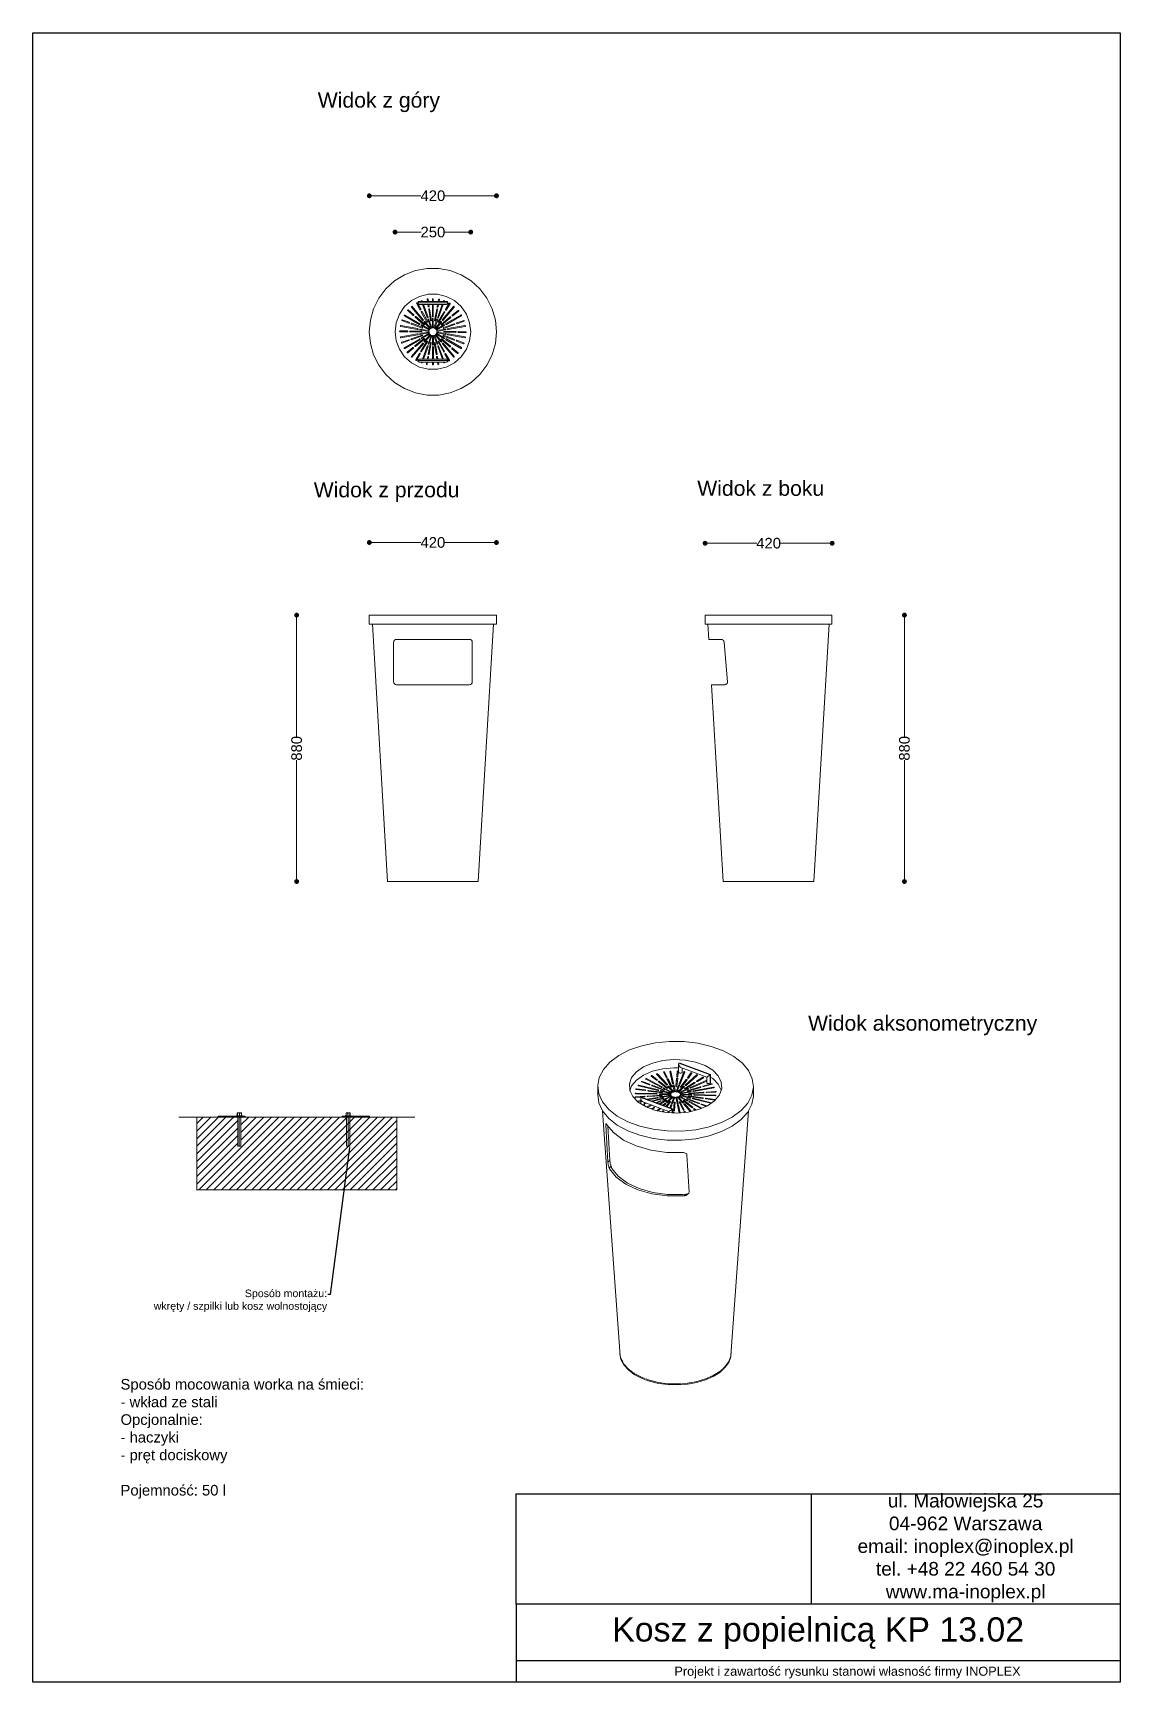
# Model space of a CAD drawing. Header units: millimetres. Extents: x 12228 to 15818, y 15837 to 21284.
import ezdxf
from ezdxf import colors
from ezdxf.entities.mleader import LeaderData, LeaderLine
from ezdxf.math import Vec2, Vec3

# ---------------------------------------------------------------- set-up
doc = ezdxf.new("R2010")
doc.units = ezdxf.units.MM
doc.header["$LTSCALE"] = 3
for name, color, linetype, lineweight in [('2D - Ogólne_Nr_pióra__120', 7, 'Continuous', 13), ('Elementy modelu - Kształty_Nr_pióra__1', 7, 'Continuous', 13), ('Konstrukcja - Stropy_Nr_pióra__1', 7, 'Continuous', 13), ('Konstrukcja - Słupy_Nr_pióra__1', 7, 'Continuous', 13), ('Krawędzie widoczneARTUR', 7, 'Continuous', 50), ('stal', 7, 'Continuous', 20)]:
    doc.layers.add(name, color=color, linetype=linetype, lineweight=lineweight)
for name, color, linetype in [('Elementy modelu - Kształty', 7, 'Continuous'), ('Konstrukcja - Stropy', 7, 'Continuous'), ('Konstrukcja - Słupy', 7, 'Continuous')]:
    doc.layers.add(name, color=color, linetype=linetype)
doc.styles.get("Standard").update_dxf_attribs({"font": 'arial.ttf'})
doc.dimstyles.new('MATEUSZ', dxfattribs={"dimtxt": 35, "dimasz": 16, "dimexe": 0.18, "dimexo": 0.0625, "dimgap": 0.09, "dimtad": 0, "dimdec": 0, "dimdsep": 46, "dimtxsty": 'Standard', "dimblk": 'DOT', "dimcen": 0.09, "dimse1": 1, "dimse2": 1, "dimadec": 0, "dimazin": 0, "dimtfac": 1, "dimtdec": 0, "dimtofl": 0, "dimtmove": 0, "dimatfit": 3, "dimfxl": 0, "dimtolj": 1, "dimtzin": 0, "dimlwd": 9, "dimlwe": 9, "dimarcsym": 0})
picture_1 = doc.add_image_def('image1.png', size_in_pixel=(179, 67))

msp = doc.modelspace()

# ---------------------------------------------------------------- texts
for s, width, gutter_width, heights, insert, char_height, attachment_point in [('Widok z góry', 1167.306, 1, [0], (13168.6, 21087.9), 50, 1), ('Widok z przodu', 1167.306, 1, [0], (13155.2, 19800.6), 50, 1), ('Widok z boku', 1056.226, 1, [0], (14422, 19805.5), 50, 1), ('Widok aksonometryczny', 872.2, 1, [0], (14788, 18038.6), 50, 1), ('Sposób mocowania worka na śmieci:\\P- wkład ze stali\\POpcjonalnie:\\P- haczyki\\P- pręt dociskowy\\P\\PPojemność: 50 l', 878.02, 1, [0], (12517.1, 16838.1), 35, 1), ('ul. Małowiejska 25\\P04-962 Warszawa\\Pemail: inoplex@inoplex.pl\\Ptel. +48 22 460 54 30\\Pwww.ma-inoplex.pl', 1019.877, 1, [432.7], (15308.4, 16279.2), 45, 5), ('Kosz z popielnicą KP 13.02', 1993.625, 1, [0], (14821.2, 15998.6), 80, 5), ('Projekt i zawartość rysunku stanowi własność firmy INOPLEX ', 1800.088, 12.5, [70.5], (14918.3, 15868.1), 30, 5)]:
    msp.add_mtext_dynamic_manual_height_columns(s, width=width, gutter_width=gutter_width, heights=heights, dxfattribs=dict(insert=insert, char_height=char_height, attachment_point=attachment_point))

# ---------------------------------------------------------------- blocks, each defined once
blk = doc.blocks.new('_Dot')
at = {"color": 0, "linetype": 'ByBlock', "lineweight": -2}
blk.add_line((-0.5, 0), (-1, 0), dxfattribs=at)
at = {"color": 0, "linetype": 'ByBlock', "const_width": 0.5}
blk.add_lwpolyline([(-0.25, 0, 1), (0.25, 0, 1)], format="xyb", close=True, dxfattribs=at)
blk = doc.blocks.new('*D7')
at = {"color": 0, "lineweight": 9}
for p, q in [((13354.8, 19601.3), (13509.4, 19601.3)), ((13742.8, 19601.3), (13588.2, 19601.3))]:
    blk.add_line(p, q, dxfattribs=at)
at = {"layer": 'Defpoints', "color": 0}
for p in [(13758.8, 19601.3), (13338.8, 19361.4), (13758.8, 19361.4)]:
    blk.add_point(p, dxfattribs=at)
at = {"color": 0, "lineweight": 9, "xscale": 16, "yscale": 16, "zscale": 16, "rotation": 180}
blk.add_blockref('_Dot', (13338.8, 19601.3), dxfattribs=at)
at = {"color": 0, "lineweight": 9, "xscale": 16, "yscale": 16, "zscale": 16}
blk.add_blockref('_Dot', (13758.8, 19601.3), dxfattribs=at)
at = {"color": 0, "insert": (13548.8, 19601.3), "char_height": 35, "attachment_point": 5}
blk.add_mtext('\\A1;420', dxfattribs=at)
blk = doc.blocks.new('*D8')
at = {"color": 0, "lineweight": 9}
for p, q in [((13098.8, 19345.4), (13098.8, 18960.1)), ((13098.8, 18497.4), (13098.8, 18882.7))]:
    blk.add_line(p, q, dxfattribs=at)
at = {"layer": 'Defpoints', "color": 0}
for p in [(13098.8, 19361.4), (13548.8, 19361.4), (13548.8, 18481.4)]:
    blk.add_point(p, dxfattribs=at)
at = {"color": 0, "lineweight": 9, "xscale": 16, "yscale": 16, "zscale": 16}
for p, rotation in [((13098.8, 19361.4), 90), ((13098.8, 18481.4), 270)]:
    blk.add_blockref('_Dot', p, dxfattribs=dict(at, rotation=rotation))
at = {"color": 0, "insert": (13098.8, 18921.4), "char_height": 35, "attachment_point": 5, "rotation": 90}
blk.add_mtext('\\A1;880', dxfattribs=at)
blk = doc.blocks.new('*D9')
at = {"color": 0, "lineweight": 9}
for p, q in [((15106.3, 19345.4), (15106.3, 18960.1)), ((15106.3, 18497.4), (15106.3, 18882.7))]:
    blk.add_line(p, q, dxfattribs=at)
at = {"layer": 'Defpoints', "color": 0}
for p in [(14670.3, 19361.4), (15106.3, 19361.4), (14670.3, 18481.4)]:
    blk.add_point(p, dxfattribs=at)
at = {"color": 0, "lineweight": 9, "xscale": 16, "yscale": 16, "zscale": 16}
for p, rotation in [((15106.3, 19361.4), 90), ((15106.3, 18481.4), 270)]:
    blk.add_blockref('_Dot', p, dxfattribs=dict(at, rotation=rotation))
at = {"color": 0, "insert": (15106.3, 18921.4), "char_height": 35, "attachment_point": 5, "rotation": 90}
blk.add_mtext('\\A1;880', dxfattribs=at)
blk = doc.blocks.new('*D10')
at = {"color": 0, "lineweight": 9}
for p, q in [((13354.8, 20746.7), (13509.4, 20746.7)), ((13742.8, 20746.7), (13588.2, 20746.7))]:
    blk.add_line(p, q, dxfattribs=at)
at = {"layer": 'Defpoints', "color": 0}
for p in [(13758.8, 20746.7), (13338.8, 20297.6), (13758.8, 20297.6)]:
    blk.add_point(p, dxfattribs=at)
at = {"color": 0, "lineweight": 9, "xscale": 16, "yscale": 16, "zscale": 16, "rotation": 180}
blk.add_blockref('_Dot', (13338.8, 20746.7), dxfattribs=at)
at = {"color": 0, "lineweight": 9, "xscale": 16, "yscale": 16, "zscale": 16}
blk.add_blockref('_Dot', (13758.8, 20746.7), dxfattribs=at)
at = {"color": 0, "insert": (13548.8, 20746.7), "char_height": 35, "attachment_point": 5}
blk.add_mtext('\\A1;420', dxfattribs=at)
blk = doc.blocks.new('*D11')
at = {"color": 0, "lineweight": 9}
for p, q in [((13439.8, 20626.7), (13509.8, 20626.7)), ((13657.8, 20626.7), (13587.8, 20626.7))]:
    blk.add_line(p, q, dxfattribs=at)
at = {"layer": 'Defpoints', "color": 0}
for p in [(13673.8, 20626.7), (13423.8, 20297.6), (13673.8, 20297.6)]:
    blk.add_point(p, dxfattribs=at)
at = {"color": 0, "lineweight": 9, "xscale": 16, "yscale": 16, "zscale": 16, "rotation": 180}
blk.add_blockref('_Dot', (13423.8, 20626.7), dxfattribs=at)
at = {"color": 0, "lineweight": 9, "xscale": 16, "yscale": 16, "zscale": 16}
blk.add_blockref('_Dot', (13673.8, 20626.7), dxfattribs=at)
at = {"color": 0, "insert": (13548.8, 20626.7), "char_height": 35, "attachment_point": 5}
blk.add_mtext('\\A1;250', dxfattribs=at)
blk = doc.blocks.new('*D12')
at = {"color": 0, "lineweight": 9}
for p, q in [((14464, 19598.9), (14618.3, 19598.9)), ((14851.5, 19598.9), (14697.1, 19598.9))]:
    blk.add_line(p, q, dxfattribs=at)
at = {"layer": 'Defpoints', "color": 0}
for p in [(14867.5, 19598.9), (14448, 19361.4), (14867.5, 19361.4)]:
    blk.add_point(p, dxfattribs=at)
at = {"color": 0, "lineweight": 9, "xscale": 16, "yscale": 16, "zscale": 16, "rotation": 180}
blk.add_blockref('_Dot', (14448, 19598.9), dxfattribs=at)
at = {"color": 0, "lineweight": 9, "xscale": 16, "yscale": 16, "zscale": 16}
blk.add_blockref('_Dot', (14867.5, 19598.9), dxfattribs=at)
at = {"color": 0, "insert": (14657.7, 19598.9), "char_height": 35, "attachment_point": 5}
blk.add_mtext('\\A1;420', dxfattribs=at)
blk = doc.blocks.new('ElemPrzekroju_1')
at = {"layer": 'Konstrukcja - Słupy_Nr_pióra__1', "linetype": 'Continuous'}
for p, q in [((25784.3, -921), (25726.1, -112.6)), ((25736.5, -155.3), (25736.4, -156.5)), ((25736.4, -156.5), (25736.5, -158.2)), ((25736.8, -154.6), (25736.5, -155.3)), ((25738.7, -156.2), (25736.5, -158.2)), ((25736.5, -158.2), (25743.6, -281.8)), ((25737.2, -154.3), (25736.8, -154.6)), ((25737.7, -154.6), (25737.2, -154.3)), ((25738.3, -155.5), (25737.7, -154.6)), ((25738.3, -155.5), (25738.6, -156.1)), ((25739.1, -156.5), (25738.6, -156.1)), ((25740.3, -157.8), (25739.1, -156.5)), ((25740.3, -157.8), (25761.6, -183.9)), ((25750.1, -276), (25743.5, -161.7)), ((26149.6, -920.6), (26207.7, -112.1)), ((25761.6, -183.9), (25794.9, -208.5)), ((25794.9, -208.5), (25836.9, -228.1)), ((25836.9, -228.1), (25885.4, -241.9)), ((25885.4, -241.9), (25938, -249.1)), ((25987.9, -249.4), (25938, -249.1)), ((25990.7, -249.6), (25987.9, -249.4)), ((25990.7, -249.6), (25992, -249.8)), ((25993.7, -249.9), (25992, -249.8)), ((25996.7, -250.4), (25993.7, -249.9)), ((25999.3, -251.3), (25996.7, -250.4)), ((26001.5, -252.4), (25999.3, -251.3)), ((26003.1, -253.9), (26001.5, -252.4)), ((26004.2, -255.5), (26003.1, -253.9)), ((26004.6, -257.4), (26004.2, -255.5)), ((26011.7, -381), (26004.6, -257.4)), ((25750.1, -276), (25743.6, -281.8)), ((25743.6, -281.8), (25743.7, -283.9)), ((25743.7, -283.9), (25744.1, -286.2)), ((25744.1, -286.2), (25744.5, -288.7)), ((25744.5, -288.7), (25745, -291.4)), ((25745, -291.4), (25745.7, -294.1)), ((25745.7, -294.1), (25746.4, -296.6)), ((25746.4, -296.6), (25747.1, -299)), ((25747.1, -299), (25747.8, -301.1)), ((25754.3, -295.2), (25747.8, -301.1)), ((25747.8, -301.1), (25748.8, -303.7)), ((25748.8, -303.7), (25770.8, -330.6)), ((25750.2, -278), (25750.1, -276)), ((25750.6, -280.3), (25750.2, -278)), ((25751, -282.9), (25750.6, -280.3)), ((25751.5, -285.5), (25751, -282.9)), ((25752.2, -288.2), (25751.5, -285.5)), ((25752.9, -290.8), (25752.2, -288.2)), ((25753.6, -293.1), (25752.9, -290.8)), ((25754.3, -295.2), (25753.6, -293.1)), ((25754.3, -295.2), (25756.9, -302.1)), ((25756.9, -302.1), (25778.1, -328)), ((25770.8, -330.6), (25802.6, -354.1)), ((25778.1, -328), (25808.8, -350.6)), ((25802.6, -354.1), (25842.7, -372.9)), ((25808.8, -350.6), (25847.3, -368.7)), ((25842.7, -372.9), (25889, -386)), ((25847.3, -368.7), (25891.9, -381.4)), ((26011.5, -382.8), (26011.7, -381)), ((25889, -386), (25939.3, -392.9)), ((25891.9, -381.4), (25940.3, -388)), ((25939.3, -392.9), (25990.9, -393.2)), ((25940.3, -388), (25990, -388.2)), ((26001.9, -386.7), (25990, -388.2)), ((25990.9, -393.2), (25995.4, -392.6)), ((26001.9, -386.7), (25995.4, -392.6)), ((25995.4, -392.6), (25998.6, -392)), ((25998.6, -392), (26001.8, -391.1)), ((26001.8, -391.1), (26004.7, -389.8)), ((26005.1, -386.1), (26001.9, -386.7)), ((26004.7, -389.8), (26007.2, -388.3)), ((26008.3, -385.2), (26005.1, -386.1)), ((26007.2, -388.3), (26009.2, -386.6)), ((26011, -384), (26008.3, -385.2)), ((26009.2, -386.6), (26010.6, -384.8)), ((26010.6, -384.8), (26011.5, -382.8)), ((25868, -1000.1), (25868, -1000.1)), ((25868, -1000.1), (25868, -1000.1))]:
    blk.add_line(p, q, dxfattribs=at)
blk = doc.blocks.new('ElemPrzekroju_2')
at = {"layer": 'Konstrukcja - Stropy_Nr_pióra__1', "linetype": 'Continuous'}
for p, q in [((25782.8, -912.2), (25783.2, -906.6)), ((25784, -917.7), (25782.8, -912.2)), ((25782.8, -912.2), (25782.8, -915.2)), ((25786.9, -933.6), (25782.8, -915.2)), ((25786.9, -930.6), (25784.5, -919.8)), ((26149.8, -921.9), (26142.8, -940)), ((26149.8, -924.9), (26142.8, -943)), ((26151.3, -903.4), (26149.8, -921.9)), ((26151.3, -906.4), (26149.8, -924.9)), ((26151, -901.9), (26151.3, -903.4)), ((26151.3, -903.4), (26151.3, -906.4)), ((25792.5, -941), (25786.9, -930.6)), ((25796.5, -951.3), (25786.9, -933.6)), ((25796.5, -948.3), (25793.4, -942.6)), ((25811.3, -964.8), (25796.5, -948.3)), ((25811.3, -967.8), (25796.5, -951.3)), ((25830.8, -979.5), (25811.3, -964.8)), ((25830.8, -982.5), (25811.3, -967.8)), ((25854.4, -992.1), (25830.8, -979.5)), ((26113.1, -972.8), (26091.3, -986.4)), ((26113.1, -975.8), (26091.3, -989.4)), ((26120.7, -965.9), (26113.1, -972.8)), ((26121.8, -968), (26113.1, -975.8)), ((26130.4, -960.2), (26121.8, -968)), ((26130.4, -957.2), (26122.8, -964)), ((26142.8, -940), (26130.4, -957.2)), ((26142.8, -943), (26130.4, -960.2)), ((25854.4, -995.1), (25830.8, -982.5)), ((25866.4, -996.5), (25854.4, -992.1)), ((25868, -1000.1), (25854.4, -995.1)), ((25881.5, -1005.1), (25868, -1000.1)), ((25881.5, -1002.1), (25869.6, -997.7)), ((25911.2, -1009.2), (25881.5, -1002.1)), ((25911.2, -1012.2), (25881.5, -1005.1)), ((25942.5, -1013.3), (25911.2, -1009.2)), ((25942.5, -1016.3), (25911.2, -1012.2)), ((25974.7, -1014.2), (25942.5, -1013.3)), ((25974.7, -1017.2), (25942.5, -1016.3)), ((25984.9, -1013.4), (25974.7, -1014.2)), ((26006.5, -1014.8), (25974.7, -1017.2)), ((26006.5, -1011.8), (25987.8, -1013.2)), ((26024.5, -1008.5), (26006.5, -1011.8)), ((26037.2, -1009.2), (26006.5, -1014.8)), ((26037.2, -1006.2), (26027.3, -1008)), ((26065.8, -997.7), (26037.2, -1006.2)), ((26065.8, -1000.7), (26037.2, -1009.2)), ((26091.3, -986.4), (26065.8, -997.7)), ((26091.3, -989.4), (26065.8, -1000.7))]:
    blk.add_line(p, q, dxfattribs=at)
blk = doc.blocks.new('ElemPrzekroju_3')
at = {"layer": 'Elementy modelu - Kształty_Nr_pióra__1', "linetype": 'Continuous'}
for p, q in [((25900.4, 112.6), (25855.9, 103.1)), ((25947.2, 117.3), (25900.4, 112.6)), ((25994.7, 116.9), (25947.2, 117.3)), ((26041.2, 111.4), (25994.7, 116.9)), ((26085.2, 101.1), (26041.2, 111.4)), ((25779.6, 70.9), (25750.4, 49.3)), ((25815.2, 89.1), (25779.6, 70.9)), ((25855.9, 103.1), (25815.2, 89.1)), ((25925.3, 54.3), (25961.7, 57.6)), ((25961.7, 57.6), (25998.5, 55.7)), ((25998.5, 55.7), (26033.5, 48.9)), ((26125.1, 86.3), (26085.2, 101.1)), ((26159.7, 67.6), (26125.1, 86.3)), ((26187.7, 45.5), (26159.7, 67.6)), ((25728.7, 25), (25715, -1.3)), ((25750.4, 49.3), (25728.7, 25)), ((25822.1, -2.3), (25838.1, 16.9)), ((25838.1, 16.9), (25861.6, 33.3)), ((25838.1, -10.1), (25861.6, 6.3)), ((25861.6, 33.3), (25891.3, 46)), ((25861.6, 6.3), (25891.3, 19)), ((25885.9, 4), (25885.8, 3.8)), ((25885.8, 3.8), (25885.8, 3.6)), ((25885.8, 3.6), (25885.9, 3.5)), ((25886, 4.2), (25885.9, 4)), ((25885.9, 3.5), (25886, 3.3)), ((25886.2, 4.3), (25886, 4.2)), ((25886, 3.3), (25886.2, 3.1)), ((25886.4, 4.5), (25886.2, 4.3)), ((25886.2, 3.1), (25903.9, -10.6)), ((25886.6, 4.6), (25886.4, 4.5)), ((25886.9, 4.7), (25886.6, 4.6)), ((25887.2, 4.8), (25886.9, 4.7)), ((25887.5, 4.8), (25887.2, 4.8)), ((25887.9, 4.8), (25887.5, 4.8)), ((25888.2, 4.7), (25887.9, 4.8)), ((25888.2, 1.7), (25887.9, 1.8)), ((25888.5, 4.7), (25888.2, 4.7)), ((25888.5, 1.7), (25888.2, 1.7)), ((25888.8, 4.6), (25888.5, 4.7)), ((25888.8, 1.6), (25888.5, 1.7)), ((25889, 4.5), (25888.8, 4.6)), ((25889, 1.5), (25888.8, 1.6)), ((25889.1, 4.4), (25889, 4.5)), ((25889.1, 1.4), (25889, 1.5)), ((25906.8, -9.4), (25889.1, 4.4)), ((25905.1, -11), (25889.1, 1.4)), ((25891.3, 46), (25925.3, 54.3)), ((25891.3, 19), (25925.3, 27.3)), ((25904.6, 10.1), (25904.5, 9.9)), ((25904.5, 9.9), (25904.5, 9.7)), ((25904.5, 9.7), (25904.6, 9.5)), ((25904.7, 10.3), (25904.6, 10.1)), ((25904.6, 9.5), (25904.6, 9.4)), ((25904.6, 9.4), (25904.7, 9.3)), ((25904.9, 10.4), (25904.7, 10.3)), ((25904.7, 9.3), (25936.7, -26.4)), ((25905.1, 10.5), (25904.9, 10.4)), ((25905.4, 10.7), (25905.1, 10.5)), ((25905.7, 10.7), (25905.4, 10.7)), ((25906, 10.8), (25905.7, 10.7)), ((25906.3, 10.8), (25906, 10.8)), ((25906.3, 7.8), (25906, 7.8)), ((25906.6, 10.8), (25906.3, 10.8)), ((25906.6, 7.8), (25906.3, 7.8)), ((25906.9, 10.8), (25906.6, 10.8)), ((25906.9, 7.8), (25906.6, 7.8)), ((25907.2, 10.7), (25906.9, 10.8)), ((25907.2, 7.7), (25906.9, 7.8)), ((25907.5, 10.6), (25907.2, 10.7)), ((25907.5, 7.6), (25907.2, 7.7)), ((25907.7, 10.5), (25907.5, 10.6)), ((25907.7, 7.5), (25907.5, 7.6)), ((25907.9, 10.3), (25907.7, 10.5)), ((25907.9, 7.3), (25907.7, 7.5)), ((25908, 10.2), (25907.9, 10.3)), ((25908, 7.2), (25907.9, 7.3)), ((25940, -25.4), (25908, 10.2)), ((25938.6, -27), (25908, 7.2)), ((25925.3, 27.3), (25961.7, 30.6)), ((25927.2, 16.1), (25927.1, 16)), ((25927.1, 16), (25927.1, 15.8)), ((25927.1, 15.8), (25927.1, 15.6)), ((25927.1, 15.6), (25927.1, 15.4)), ((25927.1, 15.4), (25935.6, -1)), ((25927.4, 16.3), (25927.2, 16.1)), ((25927.6, 16.4), (25927.4, 16.3)), ((25927.9, 16.6), (25927.6, 16.4)), ((25928.1, 16.7), (25927.9, 16.6)), ((25928.1, 13.7), (25928, 13.6)), ((25928.4, 16.7), (25928.1, 16.7)), ((25928.4, 13.7), (25928.1, 13.7)), ((25928.8, 16.7), (25928.4, 16.7)), ((25928.8, 13.7), (25928.4, 13.7)), ((25929.1, 16.7), (25928.8, 16.7)), ((25929.1, 13.7), (25928.8, 13.7)), ((25929.4, 16.7), (25929.1, 16.7)), ((25929.4, 13.7), (25929.1, 13.7)), ((25929.7, 16.6), (25929.4, 16.7)), ((25929.7, 13.6), (25929.4, 13.7)), ((25930, 16.5), (25929.7, 16.6)), ((25930, 13.5), (25929.7, 13.6)), ((25930.2, 16.4), (25930, 16.5)), ((25930.2, 13.4), (25930, 13.5)), ((25930.4, 16.3), (25930.2, 16.4)), ((25930.4, 13.3), (25930.2, 13.4)), ((25930.6, 16.1), (25930.4, 16.3)), ((25930.6, 13.1), (25930.4, 13.3)), ((25930.6, 16), (25930.6, 16.1)), ((25939.1, -0.4), (25930.6, 16)), ((25930.6, 13), (25930.6, 13.1)), ((25938.2, -1.6), (25930.6, 13)), ((25948.3, 18), (25948.2, 17.8)), ((25948.2, 17.8), (25948.2, 17.6)), ((25948.2, 17.6), (25948.2, 17.5)), ((25948.2, 17.5), (25957.1, -22.3)), ((25948.4, 18.2), (25948.3, 18)), ((25948.6, 18.3), (25948.4, 18.2)), ((25948.8, 18.5), (25948.6, 18.3)), ((25948.8, 15.5), (25948.7, 15.4)), ((25949, 18.6), (25948.8, 18.5)), ((25949, 15.6), (25948.8, 15.5)), ((25949.3, 18.7), (25949, 18.6)), ((25949.3, 15.7), (25949, 15.6)), ((25949.6, 18.7), (25949.3, 18.7)), ((25949.6, 15.7), (25949.3, 15.7)), ((25949.9, 18.7), (25949.6, 18.7)), ((25949.9, 15.7), (25949.6, 15.7)), ((25950.3, 18.7), (25949.9, 18.7)), ((25950.3, 15.7), (25949.9, 15.7)), ((25950.6, 18.7), (25950.3, 18.7)), ((25950.6, 15.7), (25950.3, 15.7)), ((25950.9, 18.6), (25950.6, 18.7)), ((25950.9, 15.6), (25950.6, 15.7)), ((25951.2, 18.5), (25950.9, 18.6)), ((25951.2, 15.5), (25950.9, 15.6)), ((25951.4, 18.4), (25951.2, 18.5)), ((25951.4, 15.4), (25951.2, 15.5)), ((25951.6, 18.2), (25951.4, 18.4)), ((25951.6, 15.2), (25951.4, 15.4)), ((25951.7, 18.1), (25951.6, 18.2)), ((25951.7, 15.1), (25951.6, 15.2)), ((25951.8, 17.9), (25951.7, 18.1)), ((25951.8, 14.9), (25951.7, 15.1)), ((25951.8, 17.8), (25951.8, 17.9)), ((25960.8, -22), (25951.8, 17.8)), ((25951.8, 14.8), (25951.8, 14.9)), ((25960.3, -22.9), (25951.8, 14.8)), ((25961.7, 30.6), (25977.3, 29.8)), ((25972.9, 18.9), (25971.1, 1.8)), ((25971.1, 1.8), (25971.1, 1.7)), ((25971.1, 1.7), (25971.2, 1.5)), ((25971.2, 1.5), (25971.3, 1.3)), ((25971.3, 1.3), (25971.5, 1.2)), ((25972.9, 15.9), (25971.4, 1.2)), ((25971.5, 1.2), (25971.7, 1)), ((25971.7, 1), (25971.9, 0.9)), ((25971.9, 0.9), (25972.2, 0.8)), ((25972.2, 0.8), (25972.5, 0.7)), ((25972.5, 0.7), (25972.8, 0.7)), ((25972.8, 0.7), (25973.1, 0.7)), ((25973.1, 19.3), (25972.9, 19.1)), ((25972.9, 19.1), (25972.9, 18.9)), ((25973.1, 16.3), (25972.9, 16.1)), ((25972.9, 16.1), (25972.9, 15.9)), ((25973.2, 19.4), (25973.1, 19.3)), ((25973.2, 16.4), (25973.1, 16.3)), ((25973.1, 0.7), (25973.4, 0.7)), ((25973.4, 19.6), (25973.2, 19.4)), ((25973.4, 16.6), (25973.2, 16.4)), ((25973.7, 19.7), (25973.4, 19.6)), ((25973.7, 16.7), (25973.4, 16.6)), ((25973.4, 0.7), (25973.7, 0.8)), ((25974, 19.8), (25973.7, 19.7)), ((25974, 16.8), (25973.7, 16.7)), ((25973.7, 0.8), (25974, 0.9)), ((25974.3, 19.8), (25974, 19.8)), ((25974.3, 16.8), (25974, 16.8)), ((25974, 0.9), (25974.3, 1)), ((25974.6, 19.8), (25974.3, 19.8)), ((25974.6, 16.8), (25974.3, 16.8)), ((25974.3, 1), (25974.5, 1.1)), ((25974.5, 1.1), (25974.6, 1.3)), ((25974.9, 19.8), (25974.6, 19.8)), ((25974.9, 16.8), (25974.6, 16.8)), ((25974.6, 1.3), (25974.8, 1.5)), ((25974.8, 1.7), (25976.5, 18.8)), ((25974.8, 1.5), (25974.8, 1.7)), ((25975.2, 19.8), (25974.9, 19.8)), ((25975.2, 16.8), (25974.9, 16.8)), ((25975.5, 19.7), (25975.2, 19.8)), ((25975.5, 16.7), (25975.2, 16.8)), ((25975.8, 19.6), (25975.5, 19.7)), ((25975.8, 16.6), (25975.5, 16.7)), ((25976, 19.5), (25975.8, 19.6)), ((25976, 16.5), (25975.8, 16.6)), ((25976.2, 19.4), (25976, 19.5)), ((25976.2, 16.4), (25976, 16.5)), ((25976.4, 19.2), (25976.2, 19.4)), ((25976.3, 16.3), (25976.2, 16.4)), ((25976.5, 19), (25976.4, 19.2)), ((25976.5, 18.9), (25976.5, 19)), ((25976.5, 18.8), (25976.5, 18.9)), ((25977.3, 43.3), (25978.2, 45)), ((25977.3, 43.3), (25977.3, 16.7)), ((25977.4, 40.8), (25977.3, 43.3)), ((25977.3, 16.7), (25977.4, 15.3)), ((25978.3, 37.9), (25977.4, 40.8)), ((25977.4, 15.3), (25978.3, 14)), ((25978.2, 45), (25979.8, 45.6)), ((26081.3, 6.8), (25978.2, 45)), ((25980, 35.1), (25978.3, 37.9)), ((25978.3, 14), (25980, 13.1)), ((25994, 16.7), (25978.7, -22.5)), ((25994, 13.7), (25979.5, -23.6)), ((25979.8, 45.6), (25982, 45)), ((25982.3, 32.6), (25980, 35.1)), ((25980, 13.1), (25982.3, 12.6)), ((26082.1, 8), (25982, 45)), ((25984.6, 31.1), (25982.3, 32.6)), ((25982.3, -22.9), (25997.5, 16.3)), ((25982.3, 12.6), (25984.6, 12.6)), ((26070.2, -0.6), (25984.6, 31.1)), ((25984.6, 12.6), (25986.8, 13.1)), ((25986.8, 13.1), (25988.5, 14.1)), ((25988.5, 29.6), (25988.5, 14.1)), ((25988.5, 14.1), (25989.4, 15.4)), ((25989.4, 29.3), (25989.4, 15.4)), ((25989.4, 29.2), (25989.8, 29.2)), ((25994.1, 17), (25994, 16.8)), ((25994, 16.8), (25994, 16.7)), ((25994.1, 14), (25994, 13.8)), ((25994, 13.8), (25994, 13.7)), ((25994.3, 17.1), (25994.1, 17)), ((25994.3, 14.1), (25994.1, 14)), ((25994.5, 17.3), (25994.3, 17.1)), ((25994.5, 14.3), (25994.3, 14.1)), ((25994.8, 17.4), (25994.5, 17.3)), ((25994.8, 14.4), (25994.5, 14.3)), ((25995, 17.5), (25994.8, 17.4)), ((25995, 14.5), (25994.8, 14.4)), ((25995.4, 17.5), (25995, 17.5)), ((25995.4, 14.5), (25995, 14.5)), ((25995.7, 17.5), (25995.4, 17.5)), ((25995.7, 14.5), (25995.4, 14.5)), ((25996, 17.5), (25995.7, 17.5)), ((25996, 14.5), (25995.7, 14.5)), ((25996.3, 17.5), (25996, 17.5)), ((25996.3, 14.5), (25996, 14.5)), ((25996.6, 17.4), (25996.3, 17.5)), ((25996.6, 14.4), (25996.3, 14.5)), ((25996.9, 17.3), (25996.6, 17.4)), ((25996.8, 14.4), (25996.6, 14.4)), ((25997.1, 17.2), (25996.9, 17.3)), ((25997.3, 17.1), (25997.1, 17.2)), ((25997.5, 16.9), (25997.3, 17.1)), ((25997.5, 16.7), (25997.5, 16.9)), ((25997.6, 16.5), (25997.5, 16.7)), ((25997.5, 16.3), (25997.6, 16.3)), ((25997.6, 16.3), (25997.6, 16.5)), ((26036.5, 6.9), (25998.9, -26.9)), ((26036.5, 3.9), (26000.5, -28.5)), ((26002, -28.1), (26039.6, 5.8)), ((26018, 13.1), (26006.2, -2.6)), ((26018, 10.1), (26007.4, -4)), ((26009.5, -3.5), (26021.3, 12.3)), ((26018.1, 13.3), (26018, 13.1)), ((26018.1, 10.3), (26018, 10.1)), ((26018.3, 13.4), (26018.1, 13.3)), ((26018.3, 10.4), (26018.1, 10.3)), ((26018.6, 13.5), (26018.3, 13.4)), ((26018.6, 10.5), (26018.3, 10.4)), ((26018.9, 13.6), (26018.6, 13.5)), ((26018.9, 10.6), (26018.6, 10.5)), ((26019.2, 13.7), (26018.9, 13.6)), ((26019.2, 10.7), (26018.9, 10.6)), ((26019.5, 13.7), (26019.2, 13.7)), ((26019.5, 10.7), (26019.2, 10.7)), ((26019.8, 13.7), (26019.5, 13.7)), ((26019.8, 10.7), (26019.5, 10.7)), ((26020.1, 13.7), (26019.8, 13.7)), ((26020.1, 10.7), (26019.8, 10.7)), ((26020.4, 13.6), (26020.1, 13.7)), ((26020.1, 10.7), (26020.1, 10.7)), ((26020.7, 13.5), (26020.4, 13.6)), ((26020.9, 13.4), (26020.7, 13.5)), ((26021.1, 13.2), (26020.9, 13.4)), ((26021.3, 13.1), (26021.1, 13.2)), ((26021.4, 12.9), (26021.3, 13.1)), ((26021.3, 12.3), (26021.4, 12.4)), ((26021.4, 12.7), (26021.4, 12.9)), ((26021.4, 12.5), (26021.4, 12.7)), ((26021.4, 12.4), (26021.4, 12.5)), ((26033.5, 48.9), (26064.5, 37.4)), ((26036.8, 7.1), (26036.5, 7)), ((26036.5, 7), (26036.5, 6.9)), ((26036.8, 4.1), (26036.5, 4)), ((26036.5, 4), (26036.5, 3.9)), ((26037, 7.2), (26036.8, 7.1)), ((26037, 4.2), (26036.8, 4.1)), ((26037.3, 7.3), (26037, 7.2)), ((26037.3, 4.3), (26037, 4.2)), ((26037.6, 7.4), (26037.3, 7.3)), ((26037.6, 4.4), (26037.3, 4.3)), ((26037.9, 7.4), (26037.6, 7.4)), ((26037.9, 4.4), (26037.6, 4.4)), ((26038.3, 7.4), (26037.9, 7.4)), ((26038, 4.4), (26037.9, 4.4)), ((26038.6, 7.4), (26038.3, 7.4)), ((26038.9, 7.3), (26038.6, 7.4)), ((26039.1, 7.2), (26038.9, 7.3)), ((26039.4, 7.1), (26039.1, 7.2)), ((26039.6, 6.9), (26039.4, 7.1)), ((26039.7, 6.7), (26039.6, 6.9)), ((26039.6, 5.8), (26039.8, 6)), ((26039.6, 5.8), (26039.6, 5.8)), ((26039.8, 6.6), (26039.7, 6.7)), ((26039.9, 6.4), (26039.8, 6.6)), ((26039.8, 6.2), (26039.9, 6.4)), ((26039.8, 6), (26039.8, 6.2)), ((26064.5, 37.4), (26090, 21.9)), ((26071.1, -0.2), (26072.9, 0.7)), ((26072.9, 0.7), (26075.1, 2.2)), ((26075.1, 2.2), (26077.5, 3.8)), ((26077.5, 3.8), (26079.7, 5.4)), ((26079.7, 5.4), (26081.3, 6.8)), ((26081.3, 6.8), (26082.2, 7.7)), ((26081.3, -20.2), (26081.3, 6.8)), ((26082.2, 7.7), (26082.1, 8)), ((26082.2, -18.9), (26082.2, 7.7)), ((26090, 21.9), (26108.2, 3.4)), ((26108.2, 3.4), (26118.3, -17.1)), ((26208.3, 20.8), (26187.7, 45.5)), ((26220.5, -5.7), (26208.3, 20.8)), ((25715, -1.3), (25709.9, -28.5)), ((25709.9, -58.5), (25709.9, -28.5)), ((25709.9, -28.5), (25713.5, -55.8)), ((25814.5, -23.2), (25822.1, -2.3)), ((25815.8, -44.5), (25814.5, -23.2)), ((25825.9, -65), (25815.8, -44.5)), ((25822.1, -29.3), (25816.3, -45.4)), ((25838.1, -10.1), (25822.1, -29.3)), ((25833.6, -54.2), (25833.5, -54.4)), ((25833.5, -54.4), (25833.6, -54.6)), ((25833.8, -53.9), (25833.6, -54)), ((25833.6, -54), (25833.6, -54.2)), ((25833.9, -53.7), (25833.8, -53.9)), ((25834.1, -53.6), (25833.9, -53.7)), ((25834.4, -53.5), (25834.1, -53.6)), ((25834.7, -53.4), (25834.4, -53.5)), ((25835, -53.3), (25834.7, -53.4)), ((25835.3, -53.3), (25835, -53.3)), ((25835.5, -53.3), (25835.3, -53.3)), ((25905, -55.1), (25835.5, -53.3)), ((25836, -39.8), (25835.9, -40)), ((25835.9, -40), (25835.9, -40.2)), ((25835.9, -40.2), (25836, -40.4)), ((25836.1, -39.7), (25836, -39.8)), ((25836, -40.4), (25836.1, -40.6)), ((25836.3, -39.5), (25836.1, -39.7)), ((25836.1, -40.6), (25836.2, -40.7)), ((25836.2, -40.7), (25836.4, -40.9)), ((25836.5, -39.4), (25836.3, -39.5)), ((25836.4, -40.9), (25836.7, -41)), ((25836.7, -39.2), (25836.5, -39.4)), ((25837, -39.2), (25836.7, -39.2)), ((25836.7, -41), (25837, -41.1)), ((25837.3, -39.1), (25837, -39.2)), ((25837, -41.1), (25837.3, -41.1)), ((25837.6, -39.1), (25837.3, -39.1)), ((25837.3, -41.1), (25866.2, -45.1)), ((25838, -39.1), (25837.6, -39.1)), ((25838.1, -39.1), (25838, -39.1)), ((25867, -43), (25838.1, -39.1)), ((25843.6, -28.2), (25843.5, -28.4)), ((25843.5, -28.4), (25843.5, -28.6)), ((25843.5, -28.6), (25843.6, -28.8)), ((25843.7, -28.1), (25843.6, -28.2)), ((25843.6, -28.8), (25843.7, -29)), ((25843.9, -27.9), (25843.7, -28.1)), ((25843.7, -29), (25843.8, -29.1)), ((25843.8, -29.1), (25844, -29.3)), ((25844.1, -27.8), (25843.9, -27.9)), ((25844, -29.3), (25844.2, -29.4)), ((25844.4, -27.7), (25844.1, -27.8)), ((25844.2, -29.4), (25844.5, -29.5)), ((25844.7, -27.6), (25844.4, -27.7)), ((25844.5, -29.5), (25844.7, -29.5)), ((25845, -27.5), (25844.7, -27.6)), ((25844.7, -29.5), (25908.9, -45)), ((25845.3, -27.5), (25845, -27.5)), ((25845.6, -27.5), (25845.3, -27.5)), ((25845.9, -27.5), (25845.6, -27.5)), ((25846.1, -27.6), (25845.9, -27.5)), ((25910.3, -43), (25846.1, -27.6)), ((25854.3, -15.4), (25854.2, -15.6)), ((25854.2, -15.6), (25854.2, -15.7)), ((25854.2, -15.7), (25854.2, -15.9)), ((25854.2, -15.9), (25854.3, -16.1)), ((25854.4, -15.2), (25854.3, -15.4)), ((25854.3, -16.1), (25854.5, -16.3)), ((25854.5, -15), (25854.4, -15.2)), ((25854.7, -14.9), (25854.5, -15)), ((25854.5, -16.3), (25854.7, -16.4)), ((25855, -14.8), (25854.7, -14.9)), ((25854.7, -16.4), (25855, -16.5)), ((25855.3, -14.7), (25855, -14.8)), ((25855, -16.5), (25879.8, -26)), ((25855.6, -14.6), (25855.3, -14.7)), ((25855.9, -14.6), (25855.6, -14.6)), ((25856.2, -14.6), (25855.9, -14.6)), ((25856.5, -14.6), (25856.2, -14.6)), ((25856.8, -14.7), (25856.5, -14.6)), ((25857, -14.8), (25856.8, -14.7)), ((25881.8, -24.2), (25857, -14.8)), ((25866.2, -45.1), (25866.3, -45.1)), ((25866.3, -45.1), (25866.6, -45.1)), ((25866.6, -45.1), (25867, -45.1)), ((25867.3, -43.1), (25867, -43)), ((25867, -45.1), (25867.3, -45)), ((25867.6, -43.2), (25867.3, -43.1)), ((25867.3, -45), (25867.5, -44.9)), ((25867.5, -44.9), (25867.8, -44.8)), ((25867.8, -43.3), (25867.6, -43.2)), ((25868, -43.5), (25867.8, -43.3)), ((25867.8, -44.8), (25868, -44.7)), ((25868.2, -43.6), (25868, -43.5)), ((25868, -44.7), (25868.2, -44.5)), ((25868.4, -5.8), (25868.2, -6)), ((25868.2, -6), (25868.2, -6.2)), ((25868.2, -6.2), (25868.2, -6.3)), ((25868.2, -6.3), (25868.2, -6.5)), ((25868.2, -6.5), (25868.3, -6.7)), ((25868.3, -43.8), (25868.2, -43.6)), ((25868.2, -44.5), (25868.3, -44.4)), ((25868.3, -6.7), (25868.4, -6.9)), ((25868.4, -44), (25868.3, -43.8)), ((25868.3, -44.2), (25868.4, -44)), ((25868.3, -44.4), (25868.3, -44.2)), ((25868.5, -5.6), (25868.4, -5.8)), ((25868.4, -6.9), (25868.6, -7)), ((25868.8, -5.5), (25868.5, -5.6)), ((25868.6, -7), (25868.8, -7.1)), ((25869, -5.4), (25868.8, -5.5)), ((25868.8, -7.1), (25919.9, -34.3)), ((25869.3, -5.3), (25869, -5.4)), ((25869.6, -5.3), (25869.3, -5.3)), ((25869.9, -5.2), (25869.6, -5.3)), ((25870.2, -5.2), (25869.9, -5.2)), ((25870.6, -5.3), (25870.2, -5.2)), ((25870.9, -5.4), (25870.6, -5.3)), ((25871.1, -5.5), (25870.9, -5.4)), ((25871.2, -5.5), (25871.1, -5.5)), ((25922.4, -32.7), (25871.2, -5.5)), ((25875.7, -45.1), (25875.6, -45.3)), ((25875.6, -45.3), (25875.6, -45.5)), ((25875.6, -45.5), (25875.6, -45.7)), ((25875.6, -45.7), (25875.6, -45.9)), ((25875.6, -45.9), (25875.7, -46)), ((25875.9, -45), (25875.7, -45.1)), ((25875.7, -46), (25875.9, -46.2)), ((25876.1, -44.8), (25875.9, -45)), ((25875.9, -46.2), (25876.1, -46.3)), ((25876.3, -44.7), (25876.1, -44.8)), ((25876.1, -46.3), (25876.4, -46.4)), ((25876.6, -44.6), (25876.3, -44.7)), ((25876.4, -46.4), (25876.7, -46.5)), ((25876.9, -44.5), (25876.6, -44.6)), ((25876.7, -46.5), (25876.8, -46.6)), ((25876.8, -46.6), (25921.8, -52.7)), ((25877.2, -44.5), (25876.9, -44.5)), ((25877.5, -44.5), (25877.2, -44.5)), ((25877.7, -44.5), (25877.5, -44.5)), ((25922.7, -50.7), (25877.7, -44.5)), ((25879.8, -26), (25879.9, -26)), ((25879.9, -26), (25880.2, -26.1)), ((25880.2, -26.1), (25880.5, -26.1)), ((25880.5, -26.1), (25880.8, -26.1)), ((25880.8, -26.1), (25881.1, -26.1)), ((25881.1, -26.1), (25881.4, -26)), ((25881.4, -26), (25881.7, -25.9)), ((25881.7, -25.9), (25882, -25.8)), ((25882, -24.3), (25881.8, -24.2)), ((25882.2, -24.4), (25882, -24.3)), ((25882, -25.8), (25882.2, -25.7)), ((25882.4, -24.6), (25882.2, -24.4)), ((25882.2, -25.7), (25882.4, -25.5)), ((25882.5, -24.8), (25882.4, -24.6)), ((25882.4, -25.5), (25882.5, -25.3)), ((25882.5, -25), (25882.5, -24.8)), ((25882.5, -25.2), (25882.5, -25)), ((25882.5, -25.3), (25882.5, -25.2)), ((25888.4, -28.2), (25888.2, -28.3)), ((25888.2, -28.3), (25888.2, -28.5)), ((25888.2, -28.5), (25888.2, -28.7)), ((25888.2, -28.7), (25888.3, -28.9)), ((25888.3, -28.9), (25888.4, -29.1)), ((25888.5, -28), (25888.4, -28.2)), ((25888.4, -29.1), (25888.6, -29.2)), ((25888.7, -27.9), (25888.5, -28)), ((25888.6, -29.2), (25888.8, -29.4)), ((25888.9, -27.7), (25888.7, -27.9)), ((25888.8, -29.4), (25888.9, -29.4)), ((25889.2, -27.6), (25888.9, -27.7)), ((25888.9, -29.4), (25927.5, -44.1)), ((25889.5, -27.6), (25889.2, -27.6)), ((25889.8, -27.5), (25889.5, -27.6)), ((25890.2, -27.5), (25889.8, -27.5)), ((25890.5, -27.6), (25890.2, -27.5)), ((25890.8, -27.6), (25890.5, -27.6)), ((25890.9, -27.7), (25890.8, -27.6)), ((25929.6, -42.4), (25890.9, -27.7)), ((25903.9, -10.6), (25904, -10.7)), ((25904, -10.7), (25904.2, -10.8)), ((25904.2, -10.8), (25904.5, -10.9)), ((25904.5, -10.9), (25904.8, -11)), ((25904.8, -11), (25905.1, -11)), ((25905.1, -11), (25905.4, -11)), ((25905.4, -11), (25905.7, -11)), ((25905.7, -11), (25906, -10.9)), ((25906, -10.9), (25906.3, -10.8)), ((25906.3, -10.8), (25906.6, -10.7)), ((25906.6, -10.7), (25906.8, -10.6)), ((25907, -9.5), (25906.8, -9.4)), ((25906.8, -10.6), (25907, -10.4)), ((25907.1, -9.7), (25907, -9.5)), ((25907, -10.4), (25907.1, -10.3)), ((25907.1, -9.9), (25907.1, -9.7)), ((25907.1, -10.1), (25907.1, -9.9)), ((25907.1, -10.3), (25907.1, -10.1)), ((25908.9, -45), (25909, -45)), ((25909, -45), (25909.3, -45.1)), ((25909.3, -45.1), (25909.6, -45.1)), ((25909.6, -45.1), (25910, -45.1)), ((25910, -45.1), (25910.3, -45)), ((25910.2, -14.9), (25910.1, -15.1)), ((25910.1, -15.1), (25910.1, -15.3)), ((25910.1, -15.3), (25910.2, -15.4)), ((25910.3, -14.7), (25910.2, -14.9)), ((25910.2, -15.4), (25910.3, -15.6)), ((25910.4, -14.6), (25910.3, -14.7)), ((25910.3, -15.6), (25910.4, -15.7)), ((25910.4, -43.1), (25910.3, -43)), ((25910.3, -45), (25910.6, -44.9)), ((25910.6, -14.4), (25910.4, -14.6)), ((25910.4, -15.7), (25938, -37.1)), ((25910.7, -43.2), (25910.4, -43.1)), ((25910.9, -14.3), (25910.6, -14.4)), ((25910.6, -44.9), (25910.8, -44.8)), ((25910.9, -43.3), (25910.7, -43.2)), ((25910.8, -44.8), (25911, -44.7)), ((25911.2, -14.2), (25910.9, -14.3)), ((25911.1, -43.4), (25910.9, -43.3)), ((25911, -44.7), (25911.2, -44.5)), ((25911.3, -43.6), (25911.1, -43.4)), ((25911.5, -14.1), (25911.2, -14.2)), ((25911.2, -44.5), (25911.3, -44.3)), ((25911.4, -43.8), (25911.3, -43.6)), ((25911.3, -44.3), (25911.4, -44.2)), ((25911.4, -44), (25911.4, -43.8)), ((25911.4, -44.2), (25911.4, -44)), ((25911.8, -14.1), (25911.5, -14.1)), ((25912.1, -14.1), (25911.8, -14.1)), ((25912.4, -14.1), (25912.1, -14.1)), ((25912.4, -17.1), (25912.2, -17.1)), ((25912.7, -14.2), (25912.4, -14.1)), ((25912.7, -17.2), (25912.4, -17.1)), ((25913, -14.3), (25912.7, -14.2)), ((25913, -17.3), (25912.7, -17.2)), ((25913.2, -14.4), (25913, -14.3)), ((25913.2, -17.4), (25913, -17.3)), ((25913.4, -14.4), (25913.2, -14.4)), ((25913.4, -17.4), (25913.2, -17.4)), ((25941, -35.9), (25913.4, -14.4)), ((25939.2, -37.5), (25913.4, -17.4)), ((25917.1, -45.9), (25917, -46.1)), ((25917, -46.1), (25917, -46.3)), ((25917, -46.3), (25917, -46.5)), ((25917, -46.5), (25917.1, -46.7)), ((25917.2, -45.8), (25917.1, -45.9)), ((25917.1, -46.7), (25917.3, -46.8)), ((25917.4, -45.6), (25917.2, -45.8)), ((25917.3, -46.8), (25917.5, -47)), ((25917.6, -45.5), (25917.4, -45.6)), ((25917.5, -47), (25917.7, -47.1)), ((25917.8, -45.4), (25917.6, -45.5)), ((25917.7, -47.1), (25918, -47.2)), ((25918.1, -45.3), (25917.8, -45.4)), ((25918, -47.2), (25918.1, -47.2)), ((25918.4, -45.2), (25918.1, -45.3)), ((25918.1, -47.2), (25950, -54.9)), ((25918.8, -45.2), (25918.4, -45.2)), ((25919.1, -45.2), (25918.8, -45.2)), ((25919.4, -45.2), (25919.1, -45.2)), ((25919.5, -45.3), (25919.4, -45.2)), ((25951.4, -52.9), (25919.5, -45.3)), ((25919.9, -34.3), (25920.1, -34.3)), ((25920.1, -34.3), (25920.3, -34.4)), ((25920.3, -34.4), (25920.6, -34.5)), ((25920.6, -34.5), (25920.9, -34.6)), ((25920.9, -34.6), (25921.3, -34.6)), ((25921.3, -34.6), (25921.6, -34.5)), ((25921.6, -34.5), (25921.9, -34.5)), ((25921.8, -52.7), (25922, -52.8)), ((25921.9, -34.5), (25922.2, -34.4)), ((25922, -52.8), (25922.3, -52.8)), ((25922.2, -34.4), (25922.4, -34.3)), ((25922.3, -52.8), (25922.6, -52.7)), ((25922.5, -32.8), (25922.4, -32.7)), ((25922.4, -34.3), (25922.6, -34.1)), ((25922.7, -32.9), (25922.5, -32.8)), ((25922.6, -34.1), (25922.8, -34)), ((25922.6, -52.7), (25922.9, -52.6)), ((25922.9, -33.1), (25922.7, -32.9)), ((25922.8, -50.7), (25922.7, -50.7)), ((25922.8, -34), (25922.9, -33.8)), ((25923.1, -50.8), (25922.8, -50.7)), ((25923, -33.3), (25922.9, -33.1)), ((25922.9, -33.8), (25923, -33.6)), ((25922.9, -52.6), (25923.2, -52.6)), ((25923, -33.5), (25923, -33.3)), ((25923, -33.6), (25923, -33.5)), ((25923.4, -50.9), (25923.1, -50.8)), ((25923.2, -52.6), (25923.4, -52.4)), ((25923.6, -51.1), (25923.4, -50.9)), ((25923.4, -52.4), (25923.6, -52.3)), ((25923.8, -51.2), (25923.6, -51.1)), ((25923.6, -52.3), (25923.8, -52.1)), ((25923.9, -51.4), (25923.8, -51.2)), ((25923.8, -52.1), (25923.9, -51.9)), ((25923.9, -51.6), (25923.9, -51.4)), ((25924, -51.8), (25923.9, -51.6)), ((25923.9, -51.9), (25924, -51.8)), ((25926.8, -37.1), (25926.7, -37.3)), ((25926.7, -37.3), (25926.7, -37.5)), ((25926.7, -37.5), (25926.8, -37.7)), ((25926.9, -36.9), (25926.8, -37.1)), ((25926.8, -37.7), (25926.9, -37.8)), ((25927.1, -36.8), (25926.9, -36.9)), ((25926.9, -37.8), (25927, -38)), ((25927, -38), (25927.2, -38.1)), ((25927.3, -36.6), (25927.1, -36.8)), ((25927.2, -38.1), (25927.3, -38.2)), ((25927.6, -36.5), (25927.3, -36.6)), ((25927.3, -38.2), (25952.7, -51.7)), ((25927.5, -44.1), (25927.7, -44.2)), ((25927.9, -36.4), (25927.6, -36.5)), ((25927.7, -44.2), (25928, -44.2)), ((25928.2, -36.4), (25927.9, -36.4)), ((25928, -44.2), (25928.3, -44.3)), ((25928.5, -36.4), (25928.2, -36.4)), ((25928.3, -44.3), (25928.6, -44.2)), ((25928.8, -36.4), (25928.5, -36.4)), ((25928.6, -44.2), (25928.9, -44.2)), ((25929.1, -36.4), (25928.8, -36.4)), ((25928.9, -44.2), (25929.2, -44.1)), ((25929.4, -36.5), (25929.1, -36.4)), ((25929.2, -44.1), (25929.5, -44)), ((25929.7, -36.6), (25929.4, -36.5)), ((25929.5, -44), (25929.8, -43.9)), ((25929.7, -42.4), (25929.6, -42.4)), ((25929.8, -36.6), (25929.7, -36.6)), ((25929.9, -42.6), (25929.7, -42.4)), ((25955.2, -50.2), (25929.8, -36.6)), ((25929.8, -43.9), (25930, -43.8)), ((25930.1, -42.7), (25929.9, -42.6)), ((25930, -43.8), (25930.1, -43.6)), ((25930.2, -42.9), (25930.1, -42.7)), ((25930.1, -43.6), (25930.2, -43.4)), ((25930.3, -43.1), (25930.2, -42.9)), ((25930.2, -43.4), (25930.3, -43.3)), ((25930.3, -43.3), (25930.3, -43.1)), ((25935.6, -1), (25935.7, -1.1)), ((25935.7, -1.1), (25935.8, -1.3)), ((25935.8, -1.3), (25936, -1.4)), ((25936, -1.4), (25936.3, -1.5)), ((25936.3, -1.5), (25936.5, -1.6)), ((25936.5, -1.6), (25936.8, -1.7)), ((25936.7, -26.4), (25936.8, -26.5)), ((25936.8, -1.7), (25937.2, -1.7)), ((25936.8, -26.5), (25937, -26.6)), ((25937, -26.6), (25937.2, -26.8)), ((25937.2, -1.7), (25937.5, -1.7)), ((25937.2, -26.8), (25937.5, -26.9)), ((25937.5, -1.7), (25937.8, -1.7)), ((25937.5, -26.9), (25937.8, -26.9)), ((25937.8, -1.7), (25938.1, -1.6)), ((25937.8, -26.9), (25938.1, -27)), ((25938, -37.1), (25938.1, -37.2)), ((25938.1, -1.6), (25938.4, -1.5)), ((25938.1, -27), (25938.4, -27)), ((25938.1, -37.2), (25938.4, -37.3)), ((25938.4, -1.5), (25938.6, -1.4)), ((25938.4, -27), (25938.7, -26.9)), ((25938.4, -37.3), (25938.7, -37.4)), ((25938.6, -1.4), (25938.8, -1.3)), ((25938.8, -6.6), (25938.7, -6.8)), ((25938.7, -6.8), (25938.7, -7)), ((25938.7, -7), (25938.8, -7.1)), ((25938.7, -26.9), (25939, -26.9)), ((25938.7, -37.4), (25939, -37.5)), ((25938.8, -1.3), (25939, -1.1)), ((25938.9, -6.4), (25938.8, -6.6)), ((25938.8, -7.1), (25952, -32.7)), ((25939, -6.3), (25938.9, -6.4)), ((25939, -1.1), (25939.1, -0.9)), ((25939.2, -6.1), (25939, -6.3)), ((25939, -26.9), (25939.3, -26.8)), ((25939, -37.5), (25939.3, -37.5)), ((25939.2, -0.6), (25939.1, -0.4)), ((25939.1, -0.9), (25939.2, -0.8)), ((25939.2, -0.8), (25939.2, -0.6)), ((25939.5, -6), (25939.2, -6.1)), ((25939.3, -26.8), (25939.6, -26.7)), ((25939.3, -37.5), (25939.6, -37.5)), ((25939.7, -5.9), (25939.5, -6)), ((25939.6, -26.7), (25939.8, -26.6)), ((25939.6, -37.5), (25939.9, -37.5)), ((25940, -5.8), (25939.7, -5.9)), ((25940, -8.8), (25939.7, -8.9)), ((25939.7, -8.9), (25939.7, -8.9)), ((25939.8, -26.6), (25940, -26.4)), ((25939.9, -37.5), (25940.2, -37.4)), ((25940.3, -5.8), (25940, -5.8)), ((25940.3, -8.8), (25940, -8.8)), ((25940, -25.5), (25940, -25.4)), ((25940.1, -25.7), (25940, -25.5)), ((25940, -26.4), (25940.1, -26.2)), ((25940.2, -25.9), (25940.1, -25.7)), ((25940.1, -26.2), (25940.2, -26)), ((25940.2, -26), (25940.2, -25.9)), ((25940.2, -37.4), (25940.5, -37.3)), ((25940.7, -5.8), (25940.3, -5.8)), ((25940.7, -8.8), (25940.3, -8.8)), ((25940.5, -37.3), (25940.7, -37.2)), ((25941, -5.8), (25940.7, -5.8)), ((25941, -8.8), (25940.7, -8.8)), ((25940.7, -37.2), (25940.9, -37)), ((25940.9, -37), (25941.1, -36.9)), ((25941.3, -5.9), (25941, -5.8)), ((25941.3, -8.9), (25941, -8.8)), ((25941, -36), (25941, -35.9)), ((25941.2, -36.1), (25941, -36)), ((25941.2, -30.7), (25941.1, -30.9)), ((25941.1, -30.9), (25941.1, -31.1)), ((25941.1, -31.1), (25941.1, -31.3)), ((25941.1, -31.3), (25941.2, -31.5)), ((25941.1, -36.9), (25941.2, -36.7)), ((25941.3, -30.6), (25941.2, -30.7)), ((25941.2, -31.5), (25941.3, -31.5)), ((25941.2, -36.3), (25941.2, -36.1)), ((25941.2, -36.5), (25941.2, -36.3)), ((25941.2, -36.7), (25941.2, -36.5)), ((25941.6, -6), (25941.3, -5.9)), ((25941.6, -9), (25941.3, -8.9)), ((25941.5, -30.4), (25941.3, -30.6)), ((25941.3, -31.5), (25957.2, -49.3)), ((25941.7, -30.3), (25941.5, -30.4)), ((25941.8, -6.1), (25941.6, -6)), ((25941.8, -9.1), (25941.6, -9)), ((25942, -30.2), (25941.7, -30.3)), ((25942, -6.2), (25941.8, -6.1)), ((25942, -9.2), (25941.8, -9.1)), ((25942.2, -6.4), (25942, -6.2)), ((25942.2, -9.4), (25942, -9.2)), ((25942.2, -30.1), (25942, -30.2)), ((25942.3, -6.5), (25942.2, -6.4)), ((25942.3, -9.5), (25942.2, -9.4)), ((25942.6, -30), (25942.2, -30.1)), ((25955.5, -32.1), (25942.3, -6.5)), ((25954.6, -33.2), (25942.3, -9.5)), ((25942.9, -30), (25942.6, -30)), ((25942.9, -33), (25942.6, -33)), ((25943.2, -30), (25942.9, -30)), ((25943.2, -33), (25942.9, -33)), ((25943.5, -30), (25943.2, -30)), ((25943.5, -33), (25943.2, -33)), ((25943.8, -30.1), (25943.5, -30)), ((25943.8, -33.1), (25943.5, -33)), ((25944.1, -30.2), (25943.8, -30.1)), ((25944.1, -33.2), (25943.8, -33.1)), ((25944.3, -30.3), (25944.1, -30.2)), ((25944.3, -33.3), (25944.1, -33.2)), ((25944.5, -30.5), (25944.3, -30.3)), ((25944.5, -33.5), (25944.3, -33.3)), ((25944.6, -30.6), (25944.5, -30.5)), ((25944.6, -33.6), (25944.5, -33.5)), ((25960.5, -48.3), (25944.6, -30.6)), ((25959.1, -49.8), (25944.6, -33.6)), ((25951.6, -53), (25951.4, -52.9)), ((25951.8, -53.1), (25951.6, -53)), ((25952.1, -53.2), (25951.8, -53.1)), ((25952, -32.7), (25952.1, -32.7)), ((25952.1, -32.7), (25952.2, -32.9)), ((25952.3, -53.4), (25952.1, -53.2)), ((25952.2, -32.9), (25952.4, -33)), ((25952.2, -54.6), (25952.4, -54.4)), ((25952.4, -53.5), (25952.3, -53.4)), ((25952.4, -33), (25952.7, -33.2)), ((25952.5, -53.7), (25952.4, -53.5)), ((25952.4, -54.4), (25952.5, -54.2)), ((25952.6, -53.9), (25952.5, -53.7)), ((25952.5, -54.1), (25952.6, -53.9)), ((25952.5, -54.2), (25952.5, -54.1)), ((25952.7, -33.2), (25953, -33.2)), ((25952.7, -51.7), (25952.9, -51.8)), ((25952.9, -51.8), (25953.1, -51.9)), ((25953, -33.2), (25953.3, -33.3)), ((25953.1, -51.9), (25953.4, -51.9)), ((25953.3, -33.3), (25953.6, -33.3)), ((25953.4, -51.9), (25953.7, -52)), ((25953.6, -33.3), (25953.9, -33.3)), ((25953.7, -52), (25954.1, -52)), ((25953.9, -33.3), (25954.2, -33.3)), ((25954.1, -52), (25954.4, -52)), ((25954.2, -33.3), (25954.5, -33.2)), ((25954.4, -52), (25954.7, -51.9)), ((25954.5, -33.2), (25954.8, -33.1)), ((25954.7, -51.9), (25955, -51.8)), ((25954.8, -33.1), (25955, -33)), ((25955, -33), (25955.2, -32.9)), ((25955, -51.8), (25955.2, -51.7)), ((25955.2, -32.9), (25955.4, -32.7)), ((25955.3, -50.2), (25955.2, -50.2)), ((25955.2, -51.7), (25955.4, -51.6)), ((25955.5, -50.4), (25955.3, -50.2)), ((25955.4, -32.7), (25955.5, -32.5)), ((25955.4, -51.6), (25955.6, -51.4)), ((25955.5, -32.2), (25955.5, -32.1)), ((25955.5, -32.3), (25955.5, -32.2)), ((25955.5, -32.5), (25955.5, -32.3)), ((25955.7, -50.5), (25955.5, -50.4)), ((25955.6, -51.4), (25955.7, -51.3)), ((25955.8, -50.7), (25955.7, -50.5)), ((25955.7, -51.3), (25955.8, -51.1)), ((25955.8, -50.9), (25955.8, -50.7)), ((25955.8, -51.1), (25955.8, -50.9)), ((25957.1, -22.3), (25957.1, -22.4)), ((25957.1, -22.4), (25957.2, -22.6)), ((25957.2, -22.6), (25957.4, -22.7)), ((25957.2, -49.3), (25957.3, -49.3)), ((25957.3, -49.3), (25957.5, -49.5)), ((25957.4, -22.7), (25957.6, -22.9)), ((25957.5, -49.5), (25957.7, -49.6)), ((25957.6, -22.9), (25957.8, -23)), ((25957.7, -49.6), (25958, -49.7)), ((25957.8, -23), (25958.1, -23.1)), ((25958, -49.7), (25958.3, -49.8)), ((25958.1, -23.1), (25958.4, -23.2)), ((25958.3, -49.8), (25958.6, -49.8)), ((25958.4, -23.2), (25958.7, -23.2)), ((25958.5, -27.6), (25958.4, -27.8)), ((25958.4, -27.8), (25958.4, -28)), ((25958.4, -28), (25958.4, -28)), ((25958.4, -28), (25962.8, -47.8)), ((25958.6, -27.4), (25958.5, -27.6)), ((25958.8, -27.3), (25958.6, -27.4)), ((25958.6, -49.8), (25958.9, -49.8)), ((25958.7, -23.2), (25959, -23.2)), ((25959, -27.1), (25958.8, -27.3)), ((25959, -30.1), (25958.9, -30.2)), ((25958.9, -49.8), (25959.2, -49.8)), ((25959, -23.2), (25959.3, -23.2)), ((25959.2, -27), (25959, -27.1)), ((25959.2, -30), (25959, -30.1)), ((25959.5, -26.9), (25959.2, -27)), ((25959.5, -29.9), (25959.2, -30)), ((25959.2, -49.8), (25959.5, -49.8)), ((25959.3, -23.2), (25959.6, -23.1)), ((25959.8, -26.9), (25959.5, -26.9)), ((25959.8, -29.9), (25959.5, -29.9)), ((25959.5, -49.8), (25959.8, -49.7)), ((25959.6, -23.1), (25959.9, -23.1)), ((25960.2, -26.8), (25959.8, -26.9)), ((25960.2, -29.8), (25959.8, -29.9)), ((25959.8, -49.7), (25960.1, -49.6)), ((25959.9, -23.1), (25960.2, -22.9)), ((25960.1, -49.6), (25960.3, -49.4)), ((25960.2, -22.9), (25960.4, -22.8)), ((25960.5, -26.9), (25960.2, -26.8)), ((25960.5, -29.9), (25960.2, -29.8)), ((25960.3, -49.4), (25960.5, -49.3)), ((25960.4, -22.8), (25960.6, -22.7)), ((25960.8, -26.9), (25960.5, -26.9)), ((25960.8, -29.9), (25960.5, -29.9)), ((25960.5, -48.4), (25960.5, -48.3)), ((25960.6, -48.5), (25960.5, -48.4)), ((25960.5, -49.3), (25960.6, -49.1)), ((25960.6, -22.7), (25960.7, -22.5)), ((25960.7, -48.7), (25960.6, -48.5)), ((25960.6, -49.1), (25960.7, -48.9)), ((25960.7, -22.5), (25960.8, -22.3)), ((25960.7, -48.9), (25960.7, -48.7)), ((25960.8, -22.1), (25960.8, -22)), ((25960.8, -22.3), (25960.8, -22.1)), ((25961.1, -27), (25960.8, -26.9)), ((25961.1, -30), (25960.8, -29.9)), ((25961.4, -27.1), (25961.1, -27)), ((25961.4, -30.1), (25961.1, -30)), ((25961.6, -27.2), (25961.4, -27.1)), ((25961.6, -30.2), (25961.4, -30.1)), ((25961.8, -27.3), (25961.6, -27.2)), ((25961.8, -30.3), (25961.6, -30.2)), ((25961.9, -27.5), (25961.8, -27.3)), ((25961.9, -30.5), (25961.8, -30.3)), ((25962, -27.7), (25961.9, -27.5)), ((25962, -30.7), (25961.9, -30.5)), ((25962.1, -27.8), (25962, -27.7)), ((25962.1, -30.8), (25962, -30.7)), ((25966.5, -47.6), (25962.1, -27.8)), ((25966, -48.4), (25962.1, -30.8)), ((25962.8, -47.8), (25962.9, -47.9)), ((25962.9, -47.9), (25963, -48.1)), ((25963, -48.1), (25963.1, -48.3)), ((25963.1, -48.3), (25963.3, -48.4)), ((25963.3, -48.4), (25963.5, -48.5)), ((25963.5, -48.5), (25963.8, -48.6)), ((25963.8, -48.6), (25964.1, -48.7)), ((25964.1, -48.7), (25964.4, -48.7)), ((25964.4, -48.7), (25964.7, -48.8)), ((25964.7, -48.8), (25965.1, -48.7)), ((25965.1, -48.7), (25965.4, -48.7)), ((25965.4, -48.7), (25965.6, -48.6)), ((25965.6, -48.6), (25965.9, -48.5)), ((25965.9, -48.5), (25966.1, -48.3)), ((25966.1, -48.3), (25966.3, -48.2)), ((25966.3, -48.2), (25966.4, -48)), ((25966.4, -48), (25966.5, -47.8)), ((25966.5, -47.8), (25966.5, -47.6)), ((25966.5, -47.6), (25966.5, -47.6)), ((25970.5, -4.5), (25967.8, -31.2)), ((25967.8, -31.2), (25967.8, -31.3)), ((25967.8, -31.3), (25967.9, -31.5)), ((25967.9, -31.5), (25968, -31.6)), ((25970.5, -7.5), (25968, -31.7)), ((25968, -31.6), (25968.1, -31.8)), ((25968.1, -31.8), (25968.3, -31.9)), ((25968.3, -31.9), (25968.6, -32.1)), ((25968.6, -32.1), (25968.9, -32.2)), ((25968.9, -32.2), (25969.2, -32.2)), ((25969, -47.7), (25968.9, -47.9)), ((25968.9, -47.9), (25969, -48.1)), ((25976.5, -28.1), (25969, -47.6)), ((25969, -47.6), (25969, -47.7)), ((25969, -48.1), (25969.1, -48.2)), ((25969.1, -48.2), (25969.2, -48.4)), ((25969.2, -32.2), (25969.5, -32.2)), ((25969.2, -48.4), (25969.4, -48.5)), ((25969.4, -48.5), (25969.7, -48.7)), ((25969.5, -32.2), (25969.8, -32.2)), ((25976.5, -31.1), (25969.7, -48.7)), ((25969.7, -48.7), (25969.9, -48.8)), ((25969.8, -32.2), (25970.1, -32.2)), ((25969.9, -48.8), (25970.2, -48.8)), ((25970.1, -32.2), (25970.4, -32.1)), ((25970.2, -48.8), (25970.5, -48.9)), ((25970.4, -32.1), (25970.7, -32)), ((25970.6, -4.3), (25970.5, -4.4)), ((25970.5, -4.4), (25970.5, -4.5)), ((25970.6, -7.3), (25970.5, -7.4)), ((25970.5, -7.4), (25970.5, -7.5)), ((25970.5, -48.9), (25970.9, -48.9)), ((25970.8, -4.1), (25970.6, -4.3)), ((25970.8, -7.1), (25970.6, -7.3)), ((25970.7, -32), (25971, -31.9)), ((25971, -3.9), (25970.8, -4.1)), ((25971, -6.9), (25970.8, -7.1)), ((25970.9, -48.9), (25971.2, -48.9)), ((25971.2, -3.8), (25971, -3.9)), ((25971.2, -6.8), (25971, -6.9)), ((25971, -31.9), (25971.2, -31.8)), ((25971.5, -3.7), (25971.2, -3.8)), ((25971.5, -6.7), (25971.2, -6.8)), ((25971.2, -31.8), (25971.3, -31.6)), ((25971.2, -48.9), (25971.5, -48.8)), ((25971.3, -31.6), (25971.4, -31.4)), ((25971.4, -31.3), (25974.2, -4.7)), ((25971.4, -31.4), (25971.4, -31.3)), ((25971.8, -3.7), (25971.5, -3.7)), ((25971.8, -6.7), (25971.5, -6.7)), ((25971.5, -48.8), (25971.8, -48.7)), ((25972.1, -3.6), (25971.8, -3.7)), ((25972.1, -6.6), (25971.8, -6.7)), ((25971.8, -48.7), (25972, -48.6)), ((25972, -48.6), (25972.2, -48.5)), ((25972.4, -3.6), (25972.1, -3.6)), ((25972.4, -6.6), (25972.1, -6.6)), ((25972.2, -48.5), (25972.4, -48.3)), ((25972.8, -3.6), (25972.4, -3.6)), ((25972.8, -6.6), (25972.4, -6.6)), ((25972.4, -48.3), (25972.5, -48.2)), ((25972.5, -48.2), (25972.6, -48.1)), ((25972.6, -48.1), (25980.1, -28.6)), ((25973.1, -3.7), (25972.8, -3.6)), ((25973.1, -6.7), (25972.8, -6.6)), ((25973.3, -3.8), (25973.1, -3.7)), ((25973.3, -6.8), (25973.1, -6.7)), ((25973.6, -3.9), (25973.3, -3.8)), ((25973.6, -6.9), (25973.3, -6.8)), ((25973.8, -4.1), (25973.6, -3.9)), ((25973.8, -7.1), (25973.6, -6.9)), ((25974, -4.2), (25973.8, -4.1)), ((25973.9, -7.1), (25973.8, -7.1)), ((25974.1, -4.4), (25974, -4.2)), ((25974.2, -4.6), (25974.1, -4.4)), ((25974.2, -4.7), (25974.2, -4.6)), ((25974.7, -48.8), (25974.6, -49)), ((25974.6, -49), (25974.6, -49.2)), ((25974.6, -49.2), (25974.6, -49.4)), ((25974.6, -49.4), (25974.7, -49.6)), ((25974.8, -48.7), (25974.7, -48.8)), ((25974.7, -49.6), (25974.9, -49.7)), ((25974.9, -48.6), (25974.8, -48.7)), ((25993.5, -31.8), (25974.9, -48.6)), ((25974.9, -49.7), (25975.1, -49.9)), ((25975.1, -49.9), (25975.3, -50)), ((25975.3, -50), (25975.6, -50.1)), ((25975.6, -50.1), (25975.9, -50.2)), ((25975.9, -50.2), (25976.2, -50.2)), ((25976.2, -50.2), (25976.5, -50.2)), ((25993.5, -34.8), (25976.4, -50.2)), ((25976.6, -28), (25976.5, -28.1)), ((25976.6, -31), (25976.5, -31.1)), ((25976.5, -50.2), (25976.8, -50.2)), ((25976.7, -27.9), (25976.6, -28)), ((25976.7, -30.9), (25976.6, -31)), ((25976.9, -27.7), (25976.7, -27.9)), ((25976.9, -30.7), (25976.7, -30.9)), ((25976.8, -50.2), (25977.2, -50.2)), ((25977.1, -27.6), (25976.9, -27.7)), ((25977.1, -30.6), (25976.9, -30.7)), ((25977.4, -27.5), (25977.1, -27.6)), ((25977.4, -30.5), (25977.1, -30.6)), ((25977.2, -50.2), (25977.4, -50.1)), ((25977.6, -27.4), (25977.4, -27.5)), ((25977.6, -30.4), (25977.4, -30.5)), ((25977.4, -50.1), (25977.7, -50)), ((25977.9, -27.3), (25977.6, -27.4)), ((25977.9, -30.3), (25977.6, -30.4)), ((25977.7, -50), (25977.9, -49.8)), ((25978.3, -27.3), (25977.9, -27.3)), ((25978.3, -30.3), (25977.9, -30.3)), ((25977.9, -49.8), (25978, -49.7)), ((25978, -49.7), (25996.6, -32.9)), ((25978.6, -27.3), (25978.3, -27.3)), ((25978.6, -30.3), (25978.3, -30.3)), ((25978.9, -27.3), (25978.6, -27.3)), ((25978.9, -30.3), (25978.6, -30.3)), ((25978.7, -22.5), (25978.7, -22.6)), ((25978.7, -22.6), (25978.7, -22.8)), ((25978.7, -22.8), (25978.7, -22.9)), ((25978.7, -22.9), (25978.8, -23.1)), ((25978.8, -23.1), (25979, -23.3)), ((25979.2, -27.4), (25978.9, -27.3)), ((25979.2, -30.4), (25978.9, -30.3)), ((25979, -23.3), (25979.2, -23.4)), ((25979.2, -51.4), (25979.1, -51.6)), ((25979.1, -51.6), (25979.2, -51.8)), ((25979.2, -23.4), (25979.4, -23.6)), ((25979.5, -27.5), (25979.2, -27.4)), ((25979.4, -30.5), (25979.2, -30.4)), ((25979.4, -51), (25979.2, -51.2)), ((25979.2, -51.2), (25979.2, -51.4)), ((25979.2, -51.8), (25979.3, -51.9)), ((25979.3, -51.9), (25979.4, -52.1)), ((25979.4, -23.6), (25979.7, -23.7)), ((25979.5, -50.9), (25979.4, -51)), ((25979.4, -52.1), (25979.6, -52.3)), ((25979.7, -27.6), (25979.5, -27.5)), ((25979.7, -50.8), (25979.5, -50.9)), ((25979.6, -52.3), (25979.9, -52.4)), ((25979.7, -23.7), (25980, -23.7)), ((25979.9, -27.8), (25979.7, -27.6)), ((25979.9, -50.7), (25979.7, -50.8)), ((25980, -28), (25979.9, -27.8)), ((26007.3, -38.6), (25979.9, -50.7)), ((25979.9, -52.4), (25980.1, -52.5)), ((25980, -23.7), (25980.3, -23.8)), ((25980.1, -28.1), (25980, -28)), ((25980.2, -28.3), (25980.1, -28.1)), ((25980.1, -28.6), (25980.2, -28.5)), ((25980.1, -52.5), (25980.4, -52.6)), ((25980.2, -28.5), (25980.2, -28.3)), ((25980.3, -23.8), (25980.6, -23.8)), ((25980.4, -52.6), (25980.7, -52.6)), ((25980.6, -23.8), (25980.9, -23.7)), ((25980.7, -52.6), (25981.1, -52.6)), ((25980.9, -23.7), (25981.2, -23.7)), ((25981.1, -52.6), (25981.4, -52.6)), ((25981.2, -23.7), (25981.5, -23.6)), ((25981.4, -52.6), (25981.7, -52.5)), ((25981.5, -23.6), (25981.8, -23.5)), ((25981.7, -52.5), (25982, -52.4)), ((25981.8, -23.5), (25982, -23.4)), ((25982, -23.4), (25982.2, -23.2)), ((25982, -52.4), (25982.1, -52.4)), ((25982.1, -54.4), (25982, -54.5)), ((25982.1, -52.4), (26009.6, -40.3)), ((25982.2, -54.2), (25982.1, -54.4)), ((25982.2, -23.2), (25982.3, -23)), ((25982.4, -54), (25982.2, -54.2)), ((25982.3, -23), (25982.3, -22.9)), ((25982.6, -53.9), (25982.4, -54)), ((25982.9, -53.8), (25982.6, -53.9)), ((25983.1, -53.7), (25982.9, -53.8)), ((25983.3, -53.7), (25983.1, -53.7)), ((26016.3, -47.7), (25983.3, -53.7)), ((25983.5, -33), (25983.4, -33)), ((25983.4, -33), (25983.4, -33.2)), ((25983.4, -33.2), (25983.4, -33.4)), ((25983.4, -33.4), (25983.5, -33.6)), ((26001.8, -8.4), (25983.5, -33)), ((25983.5, -33.6), (25983.6, -33.8)), ((25983.6, -33.8), (25983.7, -33.9)), ((25983.7, -33.9), (25984, -34.1)), ((25984, -34.1), (25984.2, -34.2)), ((25984.2, -34.2), (25984.5, -34.3)), ((25984.4, -55.7), (26017.4, -49.7)), ((25984.5, -34.3), (25984.8, -34.3)), ((26001.8, -11.4), (25984.7, -34.3)), ((25984.8, -34.3), (25985.1, -34.4)), ((25985.1, -34.4), (25985.4, -34.3)), ((25985.4, -34.3), (25985.7, -34.3)), ((25985.7, -34.3), (25986, -34.2)), ((25986, -34.2), (25986.3, -34.1)), ((25986.3, -34.1), (25986.6, -34)), ((25986.6, -34), (25986.8, -33.9)), ((25986.8, -33.8), (26005.2, -9.3)), ((25986.8, -33.9), (25986.8, -33.8)), ((25993.6, -31.7), (25993.5, -31.8)), ((25993.6, -34.7), (25993.5, -34.8)), ((25993.8, -31.6), (25993.6, -31.7)), ((25993.8, -34.6), (25993.6, -34.7)), ((25994.1, -31.5), (25993.8, -31.6)), ((25994.1, -34.5), (25993.8, -34.6)), ((25994.4, -31.4), (25994.1, -31.5)), ((25994.4, -34.4), (25994.1, -34.5)), ((25994.7, -31.3), (25994.4, -31.4)), ((25994.7, -34.3), (25994.4, -34.4)), ((25995, -31.3), (25994.7, -31.3)), ((25995, -34.3), (25994.7, -34.3)), ((25995.3, -31.3), (25995, -31.3)), ((25995.1, -34.3), (25995, -34.3)), ((25995.6, -31.4), (25995.3, -31.3)), ((25995.9, -31.4), (25995.6, -31.4)), ((25996.2, -31.5), (25995.9, -31.4)), ((25996.4, -31.7), (25996.2, -31.5)), ((25996.6, -31.8), (25996.4, -31.7)), ((25996.8, -32), (25996.6, -31.8)), ((25996.6, -32.9), (25996.7, -32.9)), ((25996.7, -32.9), (25996.8, -32.7)), ((25996.9, -32.1), (25996.8, -32)), ((25996.8, -32.7), (25996.9, -32.5)), ((25996.9, -37.9), (25996.8, -38.1)), ((25996.8, -38.1), (25996.8, -38.3)), ((25996.8, -38.3), (25996.8, -38.5)), ((25996.8, -38.5), (25996.9, -38.7)), ((25996.9, -32.3), (25996.9, -32.1)), ((25996.9, -32.5), (25996.9, -32.3)), ((25997.1, -37.8), (25996.9, -37.9)), ((25996.9, -38.7), (25997, -38.8)), ((25997, -38.8), (25997.2, -39)), ((25997.2, -37.7), (25997.1, -37.8)), ((26029, -18.3), (25997.2, -37.7)), ((25997.2, -39), (25997.4, -39.1)), ((25997.4, -39.1), (25997.6, -39.2)), ((25997.6, -39.2), (25997.9, -39.3)), ((25997.9, -39.3), (25998.2, -39.4)), ((25998.2, -39.4), (25998.5, -39.4)), ((25998.5, -39.4), (25998.8, -39.4)), ((25998.9, -27), (25998.7, -27.2)), ((25998.7, -27.2), (25998.7, -27.3)), ((25998.7, -27.3), (25998.7, -27.5)), ((25998.7, -27.5), (25998.7, -27.7)), ((25998.7, -27.7), (25998.8, -27.9)), ((25998.8, -27.9), (25998.9, -28.1)), ((25998.8, -39.4), (25999.2, -39.4)), ((25998.9, -26.9), (25998.9, -27)), ((25998.9, -28.1), (25999.1, -28.2)), ((25999.1, -28.2), (25999.4, -28.3)), ((25999.2, -39.4), (25999.5, -39.3)), ((25999.4, -28.3), (25999.6, -28.4)), ((26029, -21.3), (25999.5, -39.3)), ((25999.5, -39.3), (25999.7, -39.2)), ((25999.6, -28.4), (25999.9, -28.5)), ((25999.7, -39.2), (25999.9, -39.1)), ((25999.9, -39.1), (26031.6, -19.7)), ((25999.9, -28.5), (26000.3, -28.5)), ((26000.3, -28.5), (26000.6, -28.6)), ((26000.6, -28.6), (26000.9, -28.5)), ((26000.9, -28.5), (26001.2, -28.5)), ((26001.2, -28.5), (26001.5, -28.4)), ((26001.5, -28.4), (26001.7, -28.3)), ((26001.7, -28.3), (26002, -28.1)), ((26001.9, -8.3), (26001.8, -8.4)), ((26001.9, -11.3), (26001.8, -11.4)), ((26002.1, -8.2), (26001.9, -8.3)), ((26002.1, -11.2), (26001.9, -11.3)), ((26002, -28.1), (26002, -28.1)), ((26002.4, -8.1), (26002.1, -8.2)), ((26002.4, -11.1), (26002.1, -11.2)), ((26002.6, -8), (26002.4, -8.1)), ((26002.6, -11), (26002.4, -11.1)), ((26002.9, -7.9), (26002.6, -8)), ((26002.9, -10.9), (26002.6, -11)), ((26003.3, -7.9), (26002.9, -7.9)), ((26003.3, -10.9), (26002.9, -10.9)), ((26003.6, -7.9), (26003.3, -7.9)), ((26003.6, -10.9), (26003.3, -10.9)), ((26003.9, -7.9), (26003.6, -7.9)), ((26003.9, -10.9), (26003.6, -10.9)), ((26004.2, -8), (26003.9, -7.9)), ((26004, -10.9), (26003.9, -10.9)), ((26004.5, -8), (26004.2, -8)), ((26004.7, -8.2), (26004.5, -8)), ((26004.9, -8.3), (26004.7, -8.2)), ((26005.1, -8.5), (26004.9, -8.3)), ((26005.2, -8.6), (26005.1, -8.5)), ((26005.3, -8.8), (26005.2, -8.6)), ((26005.2, -9.3), (26005.3, -9.2)), ((26005.3, -9), (26005.3, -8.8)), ((26005.3, -9.2), (26005.3, -9)), ((26006.2, -2.6), (26006.1, -2.7)), ((26006.1, -2.7), (26006.1, -2.9)), ((26006.1, -2.9), (26006.1, -3.1)), ((26006.1, -3.1), (26006.1, -3.3)), ((26006.1, -3.3), (26006.2, -3.4)), ((26006.2, -3.4), (26006.4, -3.6)), ((26006.4, -3.6), (26006.6, -3.7)), ((26006.5, -45.3), (26006.4, -45.5)), ((26006.4, -45.5), (26006.4, -45.7)), ((26006.4, -45.7), (26006.4, -45.9)), ((26006.4, -45.9), (26006.5, -46.1)), ((26006.7, -45.2), (26006.5, -45.3)), ((26006.5, -46.1), (26006.6, -46.2)), ((26006.6, -3.7), (26006.8, -3.9)), ((26006.6, -46.2), (26006.8, -46.4)), ((26006.9, -45), (26006.7, -45.2)), ((26006.8, -3.9), (26007.1, -4)), ((26006.8, -46.4), (26007, -46.5)), ((26007.1, -44.9), (26006.9, -45)), ((26007, -46.5), (26007.2, -46.7)), ((26007.1, -4), (26007.4, -4)), ((26007.3, -44.9), (26007.1, -44.9)), ((26007.2, -46.7), (26007.5, -46.7)), ((26048.6, -32.9), (26007.3, -44.9)), ((26007.5, -38.5), (26007.3, -38.6)), ((26007.4, -4), (26007.7, -4.1)), ((26007.7, -38.5), (26007.5, -38.5)), ((26007.5, -46.7), (26007.8, -46.8)), ((26007.7, -4.1), (26008, -4.1)), ((26008.1, -38.4), (26007.7, -38.5)), ((26007.8, -46.8), (26008.1, -46.8)), ((26008, -4.1), (26008.3, -4)), ((26008.4, -38.4), (26008.1, -38.4)), ((26008.1, -46.8), (26008.4, -46.8)), ((26008.3, -4), (26008.6, -4)), ((26008.7, -38.4), (26008.4, -38.4)), ((26008.4, -46.8), (26008.8, -46.8)), ((26008.6, -4), (26008.9, -3.9)), ((26009, -38.4), (26008.7, -38.4)), ((26008.8, -46.8), (26008.9, -46.8)), ((26008.9, -3.9), (26009.2, -3.8)), ((26008.9, -46.8), (26050.3, -34.8)), ((26009.3, -38.5), (26009, -38.4)), ((26009.2, -3.8), (26009.4, -3.6)), ((26009.6, -38.6), (26009.3, -38.5)), ((26009.4, -3.6), (26009.5, -3.5)), ((26009.8, -38.7), (26009.6, -38.6)), ((26009.6, -40.3), (26009.7, -40.2)), ((26009.7, -40.2), (26009.9, -40.1)), ((26010, -38.9), (26009.8, -38.7)), ((26009.9, -40.1), (26010.1, -39.9)), ((26010.2, -39), (26010, -38.9)), ((26010.1, -39.9), (26010.2, -39.8)), ((26010.2, -39.2), (26010.2, -39)), ((26010.3, -39.4), (26010.2, -39.2)), ((26010.2, -39.8), (26010.3, -39.6)), ((26010.3, -39.6), (26010.3, -39.4)), ((26011.1, -54.4), (26011, -54.6)), ((26011.2, -54.2), (26011.1, -54.4)), ((26011.3, -54), (26011.2, -54.2)), ((26011.5, -53.9), (26011.3, -54)), ((26011.8, -53.8), (26011.5, -53.9)), ((26012.1, -53.7), (26011.8, -53.8)), ((26012.4, -53.6), (26012.1, -53.7)), ((26012.5, -53.6), (26012.4, -53.6)), ((26058.5, -50.5), (26012.5, -53.6)), ((26012.9, -55.7), (26058.9, -52.6)), ((26014.7, -35.6), (26014.6, -35.8)), ((26014.6, -35.8), (26014.6, -36)), ((26014.6, -36), (26014.6, -36.1)), ((26014.6, -36.1), (26014.7, -36.3)), ((26014.8, -35.4), (26014.7, -35.6)), ((26014.7, -36.3), (26014.9, -36.5)), ((26015, -35.3), (26014.8, -35.4)), ((26014.9, -36.5), (26015.1, -36.6)), ((26015.2, -35.1), (26015, -35.3)), ((26015.1, -36.6), (26015.3, -36.8)), ((26015.3, -35.1), (26015.2, -35.1)), ((26070.1, -10.9), (26015.3, -35.1)), ((26015.3, -36.8), (26015.6, -36.9)), ((26015.6, -36.9), (26015.9, -36.9)), ((26015.9, -36.9), (26016.2, -37)), ((26016.2, -37), (26016.5, -37)), ((26016.4, -47.7), (26016.3, -47.7)), ((26016.7, -47.7), (26016.4, -47.7)), ((26016.5, -37), (26016.8, -37)), ((26017.1, -47.7), (26016.7, -47.7)), ((26016.8, -37), (26017.1, -36.9)), ((26017.1, -36.9), (26017.4, -36.8)), ((26017.4, -47.7), (26017.1, -47.7)), ((26017.4, -36.8), (26017.5, -36.8)), ((26017.7, -47.8), (26017.4, -47.7)), ((26017.4, -49.7), (26017.5, -49.7)), ((26017.5, -36.8), (26070.1, -13.6)), ((26017.5, -49.7), (26017.8, -49.6)), ((26017.9, -47.9), (26017.7, -47.8)), ((26017.8, -49.6), (26018.1, -49.5)), ((26018.2, -48), (26017.9, -47.9)), ((26018.1, -49.5), (26018.3, -49.4)), ((26018.4, -48.1), (26018.2, -48)), ((26018.3, -49.4), (26018.4, -49.2)), ((26018.5, -48.3), (26018.4, -48.1)), ((26018.4, -49.2), (26018.6, -49)), ((26018.6, -48.5), (26018.5, -48.3)), ((26018.7, -48.7), (26018.6, -48.5)), ((26018.6, -48.9), (26018.7, -48.7)), ((26018.6, -49), (26018.6, -48.9)), ((26024.8, -46.5), (26024.6, -46.7)), ((26024.6, -46.7), (26024.6, -46.8)), ((26024.6, -46.8), (26024.6, -47)), ((26024.6, -47), (26024.6, -47.2)), ((26024.6, -47.2), (26024.7, -47.4)), ((26024.7, -47.4), (26024.8, -47.6)), ((26024.9, -46.3), (26024.8, -46.5)), ((26024.8, -47.6), (26025, -47.7)), ((26025.2, -46.2), (26024.9, -46.3)), ((26025, -47.7), (26025.3, -47.8)), ((26025.4, -46.1), (26025.2, -46.2)), ((26025.3, -47.8), (26025.5, -47.9)), ((26025.7, -46), (26025.4, -46.1)), ((26025.5, -47.9), (26025.8, -48)), ((26025.8, -46), (26025.7, -46)), ((26092.2, -34), (26025.8, -46)), ((26025.8, -48), (26026.1, -48)), ((26026.1, -48), (26026.5, -48.1)), ((26026.5, -48.1), (26026.8, -48)), ((26026.8, -48), (26026.9, -48)), ((26026.9, -48), (26093.3, -36)), ((26029.1, -18.2), (26029, -18.3)), ((26029.1, -21.2), (26029, -21.3)), ((26029.4, -18.1), (26029.1, -18.2)), ((26029.4, -21.1), (26029.1, -21.2)), ((26029.7, -18), (26029.4, -18.1)), ((26030, -18), (26029.7, -18)), ((26030.3, -18), (26030, -18)), ((26030.6, -18), (26030.3, -18)), ((26030.9, -18.1), (26030.6, -18)), ((26031.2, -18.2), (26030.9, -18.1)), ((26031.5, -18.3), (26031.2, -18.2)), ((26031.7, -18.4), (26031.5, -18.3)), ((26031.6, -19.7), (26031.7, -19.7)), ((26031.9, -18.6), (26031.7, -18.4)), ((26031.7, -19.7), (26031.9, -19.5)), ((26032, -18.8), (26031.9, -18.6)), ((26031.9, -19.5), (26032, -19.3)), ((26032, -18.9), (26032, -18.8)), ((26032, -19.1), (26032, -18.9)), ((26032, -19.3), (26032, -19.1)), ((26036.1, -14.1), (26036, -14.3)), ((26036, -14.3), (26036, -14.4)), ((26036, -14.4), (26036.1, -14.6)), ((26036.2, -13.9), (26036.1, -14.1)), ((26036.1, -14.6), (26036.2, -14.8)), ((26036.4, -13.7), (26036.2, -13.9)), ((26036.2, -14.8), (26036.4, -15)), ((26036.5, -13.7), (26036.4, -13.7)), ((26036.4, -15), (26036.6, -15.1)), ((26056.9, -1.2), (26036.5, -13.7)), ((26036.6, -15.1), (26036.8, -15.2)), ((26036.8, -15.2), (26037.1, -15.3)), ((26037.1, -15.3), (26037.4, -15.4)), ((26037.4, -15.4), (26037.7, -15.4)), ((26037.7, -15.4), (26038, -15.4)), ((26038, -15.4), (26038.3, -15.4)), ((26038.3, -15.4), (26038.6, -15.3)), ((26038.6, -15.3), (26038.9, -15.3)), ((26056.9, -4.2), (26038.7, -15.3)), ((26038.9, -15.3), (26039.2, -15.1)), ((26039.2, -15.1), (26059.5, -2.7)), ((26048.8, -32.9), (26048.6, -32.9)), ((26049.1, -32.8), (26048.8, -32.9)), ((26049.4, -32.8), (26049.1, -32.8)), ((26049.8, -32.8), (26049.4, -32.8)), ((26050.1, -32.9), (26049.8, -32.8)), ((26050.4, -33), (26050.1, -32.9)), ((26050.3, -34.8), (26050.4, -34.7)), ((26050.6, -33.1), (26050.4, -33)), ((26050.4, -34.7), (26050.7, -34.6)), ((26050.8, -33.2), (26050.6, -33.1)), ((26050.7, -34.6), (26050.9, -34.5)), ((26051, -33.4), (26050.8, -33.2)), ((26050.9, -34.5), (26051, -34.3)), ((26051.1, -33.6), (26051, -33.4)), ((26051, -34.3), (26051.1, -34.1)), ((26051.2, -33.8), (26051.1, -33.6)), ((26051.1, -34.1), (26051.2, -33.9)), ((26051.2, -33.9), (26051.2, -33.8)), ((26057.1, -1.1), (26056.9, -1.2)), ((26057.1, -4.1), (26056.9, -4.2)), ((26057.4, -1), (26057.1, -1.1)), ((26057.3, -4), (26057.1, -4.1)), ((26057.7, -0.9), (26057.4, -1)), ((26057.6, -30.7), (26057.5, -30.9)), ((26057.5, -30.9), (26057.5, -31.1)), ((26057.5, -31.1), (26057.5, -31.2)), ((26057.5, -31.2), (26057.6, -31.4)), ((26057.7, -30.5), (26057.6, -30.7)), ((26057.6, -31.4), (26057.8, -31.6)), ((26058, -0.9), (26057.7, -0.9)), ((26057.8, -30.4), (26057.7, -30.5)), ((26058, -30.2), (26057.8, -30.4)), ((26057.8, -31.6), (26058, -31.7)), ((26058.4, -0.9), (26058, -0.9)), ((26058.3, -30.1), (26058, -30.2)), ((26058, -31.7), (26058.2, -31.8)), ((26058.2, -31.8), (26058.5, -31.9)), ((26058.4, -30), (26058.3, -30.1)), ((26058.7, -0.9), (26058.4, -0.9)), ((26085, -22.4), (26058.4, -30)), ((26058.5, -31.9), (26058.8, -32)), ((26058.6, -50.5), (26058.5, -50.5)), ((26059, -50.5), (26058.6, -50.5)), ((26059, -1), (26058.7, -0.9)), ((26058.8, -32), (26059.1, -32)), ((26058.9, -52.6), (26059.1, -52.6)), ((26059.2, -1.1), (26059, -1)), ((26059.3, -50.6), (26059, -50.5)), ((26059.1, -32), (26059.5, -32)), ((26059.1, -52.6), (26059.4, -52.5)), ((26059.5, -1.2), (26059.2, -1.1)), ((26059.6, -50.7), (26059.3, -50.6)), ((26059.4, -52.5), (26059.6, -52.4)), ((26059.7, -1.4), (26059.5, -1.2)), ((26059.5, -2.7), (26059.7, -2.6)), ((26059.5, -32), (26059.8, -32)), ((26059.8, -50.8), (26059.6, -50.7)), ((26059.6, -52.4), (26059.9, -52.3)), ((26059.8, -1.5), (26059.7, -1.4)), ((26059.7, -2.6), (26059.8, -2.4)), ((26059.9, -1.7), (26059.8, -1.5)), ((26059.8, -2.4), (26059.9, -2.3)), ((26059.8, -32), (26060.1, -31.9)), ((26060, -50.9), (26059.8, -50.8)), ((26060, -1.9), (26059.9, -1.7)), ((26059.9, -2.3), (26060, -2.1)), ((26059.9, -52.3), (26060.1, -52.2)), ((26060, -2.1), (26060, -1.9)), ((26060.2, -51.1), (26060, -50.9)), ((26060.1, -31.9), (26086.6, -24.3)), ((26060.1, -52.2), (26060.2, -52)), ((26060.3, -51.3), (26060.2, -51.1)), ((26060.2, -52), (26060.3, -51.8)), ((26060.4, -51.4), (26060.3, -51.3)), ((26060.3, -51.8), (26060.4, -51.6)), ((26060.4, -51.6), (26060.4, -51.4)), ((26067.9, -50.5), (26067.8, -50.7)), ((26067.8, -50.7), (26067.8, -50.9)), ((26067.8, -50.9), (26067.8, -51.1)), ((26067.8, -51.1), (26068, -51.2)), ((26068, -50.3), (26067.9, -50.5)), ((26068.1, -50.2), (26068, -50.3)), ((26068, -51.2), (26068.1, -51.4)), ((26068.4, -50), (26068.1, -50.2)), ((26068.1, -51.4), (26068.3, -51.6)), ((26068.3, -51.6), (26068.6, -51.7)), ((26068.6, -49.9), (26068.4, -50)), ((26068.9, -49.8), (26068.6, -49.9)), ((26068.6, -51.7), (26068.8, -51.8)), ((26068.8, -51.8), (26069.1, -51.8)), ((26069.2, -49.8), (26068.9, -49.8)), ((26069.1, -51.8), (26069.4, -51.9)), ((26069.4, -49.8), (26069.2, -49.8)), ((26098.8, -47.8), (26069.4, -49.8)), ((26069.4, -51.9), (26069.8, -51.9)), ((26069.8, -51.9), (26099.3, -49.9)), ((26070.1, -17.7), (26070.1, -0.6)), ((26070.1, -17.7), (26070.2, -19)), ((26070.2, -0.6), (26071.1, -0.2)), ((26070.2, -19), (26071.1, -20.3)), ((26071.1, -20.3), (26072.9, -21.3)), ((26072.9, -21.3), (26075.1, -21.8)), ((26075.1, -21.8), (26077.5, -21.7)), ((26077.5, -21.7), (26079.7, -21.2)), ((26079.7, -21.2), (26081.3, -20.2)), ((26081.3, -20.2), (26082.2, -18.9)), ((26082.2, -0.4), (26090, -5.1)), ((26085.3, -22.3), (26085, -22.4)), ((26085.6, -22.3), (26085.3, -22.3)), ((26085.9, -22.3), (26085.6, -22.3)), ((26086.2, -22.3), (26085.9, -22.3)), ((26086.5, -22.4), (26086.2, -22.3)), ((26086.8, -22.5), (26086.5, -22.4)), ((26086.6, -24.3), (26086.8, -24.2)), ((26087.1, -22.6), (26086.8, -22.5)), ((26086.8, -24.2), (26087, -24.1)), ((26087, -24.1), (26087.2, -24)), ((26087.3, -22.7), (26087.1, -22.6)), ((26087.2, -24), (26087.4, -23.8)), ((26087.4, -22.9), (26087.3, -22.7)), ((26087.5, -23.1), (26087.4, -22.9)), ((26087.4, -23.8), (26087.5, -23.6)), ((26087.6, -23.3), (26087.5, -23.1)), ((26087.5, -23.6), (26087.6, -23.4)), ((26087.6, -23.4), (26087.6, -23.3)), ((26090, -5.1), (26108.2, -23.6)), ((26092.4, -34), (26092.2, -34)), ((26092.7, -33.9), (26092.4, -34)), ((26093, -33.9), (26092.7, -33.9)), ((26093.3, -34), (26093, -33.9)), ((26093.6, -34.1), (26093.3, -34)), ((26093.3, -36), (26093.5, -36)), ((26093.5, -36), (26093.8, -35.9)), ((26093.9, -34.2), (26093.6, -34.1)), ((26093.8, -35.9), (26094, -35.8)), ((26094.2, -34.3), (26093.9, -34.2)), ((26094, -35.8), (26094.2, -35.7)), ((26094.3, -34.4), (26094.2, -34.3)), ((26094.2, -35.7), (26094.4, -35.5)), ((26094.5, -34.6), (26094.3, -34.4)), ((26094.4, -35.5), (26094.5, -35.3)), ((26094.6, -34.8), (26094.5, -34.6)), ((26094.5, -35.3), (26094.6, -35.1)), ((26094.6, -35), (26094.6, -34.8)), ((26094.6, -35.1), (26094.6, -35)), ((26099.2, -47.8), (26098.8, -47.8)), ((26099.5, -47.8), (26099.2, -47.8)), ((26099.3, -49.9), (26099.4, -49.9)), ((26099.4, -49.9), (26099.7, -49.8)), ((26099.8, -47.9), (26099.5, -47.8)), ((26099.7, -49.8), (26100, -49.7)), ((26100.1, -48), (26099.8, -47.9)), ((26100, -49.7), (26100.3, -49.6)), ((26100.3, -48.1), (26100.1, -48)), ((26100.5, -48.2), (26100.3, -48.1)), ((26100.3, -49.6), (26100.5, -49.5)), ((26100.7, -48.4), (26100.5, -48.2)), ((26100.5, -49.5), (26100.6, -49.3)), ((26100.6, -49.3), (26100.7, -49.1)), ((26100.8, -48.6), (26100.7, -48.4)), ((26100.7, -49.1), (26100.8, -49)), ((26100.8, -48.8), (26100.8, -48.6)), ((26100.8, -49), (26100.8, -48.8)), ((26108.2, -23.6), (26117.8, -43.2)), ((26119.6, -38.4), (26112, -59.2)), ((26118.3, -17.1), (26119.6, -38.4)), ((26219.1, -60.3), (26224.2, -33)), ((26224.2, -33), (26220.5, -5.7)), ((26224.2, -63), (26224.2, -33)), ((25709.9, -58.5), (25713.5, -85.8)), ((25713.5, -55.8), (25725.8, -82.3)), ((25713.5, -85.8), (25725.8, -112.3)), ((25725.8, -82.3), (25746.3, -107)), ((25746.3, -107), (25774.4, -129.1)), ((25844.1, -83.5), (25825.9, -65)), ((25833.5, -66.2), (25833.3, -66.4)), ((25833.3, -66.4), (25833.3, -66.6)), ((25833.3, -66.6), (25833.3, -66.8)), ((25833.3, -66.8), (25833.3, -67)), ((25833.3, -67), (25833.4, -67.1)), ((25833.4, -67.1), (25833.6, -67.3)), ((25833.6, -66.1), (25833.5, -66.2)), ((25833.6, -54.6), (25833.7, -54.8)), ((25833.8, -66), (25833.6, -66.1)), ((25833.6, -67.3), (25833.8, -67.5)), ((25833.7, -54.8), (25833.8, -54.9)), ((25833.8, -54.9), (25834, -55.1)), ((25834.1, -65.8), (25833.8, -66)), ((25833.8, -67.5), (25834, -67.6)), ((25834, -55.1), (25834.3, -55.2)), ((25834, -67.6), (25834.3, -67.7)), ((25834.4, -65.7), (25834.1, -65.8)), ((25834.3, -55.2), (25834.5, -55.3)), ((25834.3, -67.7), (25834.6, -67.7)), ((25834.7, -65.7), (25834.4, -65.7)), ((25834.5, -55.3), (25834.8, -55.4)), ((25834.6, -67.7), (25834.9, -67.8)), ((25834.8, -65.7), (25834.7, -65.7)), ((25834.8, -55.4), (25835.1, -55.4)), ((25864.3, -63.7), (25834.8, -65.7)), ((25834.9, -67.8), (25835.2, -67.8)), ((25835.1, -55.4), (25835.3, -55.4)), ((25835.2, -67.8), (25864.7, -65.8)), ((25835.3, -55.4), (25904.8, -57.3)), ((25840.6, -79.6), (25840.4, -79.6)), ((25840.8, -79.5), (25840.6, -79.6)), ((25851.9, -77.5), (25840.8, -79.5)), ((25842.2, -81.5), (25851.9, -79.8)), ((25869.5, -98.9), (25844.1, -83.5)), ((25852.8, -68.4), (25851.9, -70)), ((25851.9, -88.2), (25851.9, -70)), ((25851.9, -70), (25851.9, -72.5)), ((25851.9, -72.5), (25852.9, -75.4)), ((25854.4, -67.8), (25852.8, -68.4)), ((25852.8, -68.4), (25955.9, -106.5)), ((25852.9, -75.4), (25854.6, -78.3)), ((25856.6, -68.3), (25854.4, -67.8)), ((25854.6, -78.3), (25856.9, -80.7)), ((25856.6, -68.3), (25956.7, -105.3)), ((25856.9, -80.7), (25859.2, -82.3)), ((25859.2, -82.3), (25944.8, -113.9)), ((25863.1, -95), (25863.1, -83.7)), ((25864, -95.5), (25864, -84)), ((25867.8, -85.4), (25864, -86.5)), ((25864, -88.9), (25871.4, -86.8)), ((25864.6, -63.7), (25864.3, -63.7)), ((25865, -63.7), (25864.6, -63.7)), ((25864.7, -65.8), (25864.9, -65.8)), ((25864.9, -65.8), (25865.2, -65.7)), ((25865.3, -63.8), (25865, -63.7)), ((25865.2, -65.7), (25865.5, -65.6)), ((25865.5, -63.9), (25865.3, -63.8)), ((25865.8, -64), (25865.5, -63.9)), ((25865.5, -65.6), (25865.7, -65.5)), ((25865.7, -65.5), (25865.9, -65.4)), ((25866, -64.1), (25865.8, -64)), ((25865.9, -65.4), (25866.1, -65.2)), ((25866.1, -64.3), (25866, -64.1)), ((25866.2, -64.5), (25866.1, -64.3)), ((25866.1, -65.2), (25866.2, -65)), ((25866.3, -64.7), (25866.2, -64.5)), ((25866.2, -65), (25866.3, -64.9)), ((25866.3, -64.9), (25866.3, -64.7)), ((25900.6, -110.4), (25869.5, -98.9)), ((25886.1, -92.2), (25870.3, -99.2)), ((25907.1, -67.6), (25871.9, -73.9)), ((25873.6, -100.4), (25889.4, -93.4)), ((25873.8, -63.7), (25873.7, -63.9)), ((25873.7, -63.9), (25873.7, -64.1)), ((25873.7, -64.1), (25873.8, -64.3)), ((25873.9, -63.6), (25873.8, -63.7)), ((25873.8, -64.3), (25873.9, -64.5)), ((25874, -63.4), (25873.9, -63.6)), ((25873.9, -64.5), (25874.1, -64.6)), ((25874.2, -63.3), (25874, -63.4)), ((25874.1, -64.6), (25874.3, -64.8)), ((25874.5, -63.1), (25874.2, -63.3)), ((25874.3, -64.8), (25874.5, -64.9)), ((25874.7, -63), (25874.5, -63.1)), ((25874.5, -64.9), (25874.8, -65)), ((25875, -63), (25874.7, -63)), ((25874.8, -65), (25875.1, -65)), ((25875.2, -63), (25875, -63)), ((25875.1, -65), (25875.4, -65.1)), ((25921.2, -59.9), (25875.2, -63)), ((25875.4, -65.1), (25875.6, -65.1)), ((25875.6, -65.1), (25921.6, -62)), ((25875.9, -75.4), (25908.2, -69.6)), ((25894.9, -100.4), (25886.9, -105.3)), ((25925.2, -68.8), (25887.5, -79.7)), ((25890, -106.5), (25897.6, -101.9)), ((25894.9, -103.4), (25890, -106.5)), ((25891.1, -81), (25926.8, -70.7)), ((25895.2, -100.3), (25894.9, -100.4)), ((25895.2, -103.3), (25894.9, -103.4)), ((25895.5, -100.2), (25895.2, -100.3)), ((25895.4, -103.2), (25895.2, -103.3)), ((25895.8, -100.2), (25895.5, -100.2)), ((25896.1, -100.1), (25895.8, -100.2)), ((25896.4, -100.1), (25896.1, -100.1)), ((25896.7, -100.2), (25896.4, -100.1)), ((25897, -100.2), (25896.7, -100.2)), ((25897.3, -100.3), (25897, -100.2)), ((25897.5, -100.4), (25897.3, -100.3)), ((25897.7, -100.6), (25897.5, -100.4)), ((25897.6, -101.9), (25897.7, -101.8)), ((25897.9, -100.8), (25897.7, -100.6)), ((25897.7, -101.8), (25897.9, -101.7)), ((25898, -100.9), (25897.9, -100.8)), ((25897.9, -101.7), (25898, -101.5)), ((25898, -101.1), (25898, -100.9)), ((25898, -101.3), (25898, -101.1)), ((25898, -101.5), (25898, -101.3)), ((25916.5, -78.8), (25902.2, -85.1)), ((25904.8, -57.3), (25905, -57.3)), ((25905.1, -55.1), (25905, -55.1)), ((25905, -57.3), (25905.3, -57.2)), ((25905.4, -55.2), (25905.1, -55.1)), ((25905.3, -57.2), (25905.6, -57.2)), ((25905.7, -55.3), (25905.4, -55.2)), ((25905.5, -86.4), (25918.8, -80.5)), ((25905.6, -57.2), (25905.9, -57.1)), ((25915, -102.9), (25905.6, -111.4)), ((25906, -55.4), (25905.7, -55.3)), ((25905.9, -57.1), (25906.1, -57)), ((25906.2, -55.5), (25906, -55.4)), ((25906.1, -57), (25906.3, -56.8)), ((25906.4, -55.6), (25906.2, -55.5)), ((25906.3, -56.8), (25906.5, -56.7)), ((25906.6, -55.8), (25906.4, -55.6)), ((25906.5, -56.7), (25906.6, -56.5)), ((25906.7, -56), (25906.6, -55.8)), ((25906.6, -56.5), (25906.7, -56.3)), ((25906.7, -56.2), (25906.7, -56)), ((25906.7, -56.3), (25906.7, -56.2)), ((25907.3, -67.5), (25907.1, -67.6)), ((25907.6, -67.5), (25907.3, -67.5)), ((25907.9, -67.5), (25907.6, -67.5)), ((25908.3, -67.6), (25907.9, -67.5)), ((25908.2, -69.6), (25908.4, -69.6)), ((25908.5, -67.6), (25908.3, -67.6)), ((25917.3, -103.8), (25908.3, -111.9)), ((25908.4, -69.6), (25908.7, -69.5)), ((25908.8, -67.7), (25908.5, -67.6)), ((25908.7, -69.5), (25908.9, -69.4)), ((25909.1, -67.9), (25908.8, -67.7)), ((25908.9, -69.4), (25909.2, -69.2)), ((25909.3, -68), (25909.1, -67.9)), ((25909.1, -112.1), (25918.1, -104)), ((25909.2, -69.2), (25909.3, -69.1)), ((25909.4, -68.2), (25909.3, -68)), ((25909.3, -69.1), (25909.5, -68.9)), ((25909.5, -68.3), (25909.4, -68.2)), ((25909.5, -68.5), (25909.5, -68.3)), ((25909.5, -68.7), (25909.5, -68.5)), ((25909.5, -68.9), (25909.5, -68.7)), ((25913.3, -56), (25913.1, -56.1)), ((25913.1, -56.1), (25913.1, -56.3)), ((25913.1, -56.3), (25913.1, -56.5)), ((25913.1, -56.5), (25913.1, -56.7)), ((25913.1, -56.7), (25913.2, -56.9)), ((25913.2, -56.9), (25913.3, -57)), ((25934.2, -76.4), (25913.2, -89.2)), ((25913.4, -55.8), (25913.3, -56)), ((25913.3, -57), (25913.5, -57.2)), ((25913.7, -55.7), (25913.4, -55.8)), ((25913.5, -57.2), (25913.8, -57.3)), ((25913.9, -55.6), (25913.7, -55.7)), ((25913.8, -57.3), (25914.1, -57.4)), ((25914.2, -55.5), (25913.9, -55.6)), ((25914.1, -57.4), (25914.3, -57.5)), ((25914.5, -55.4), (25914.2, -55.5)), ((25914.3, -57.5), (25914.7, -57.5)), ((25914.8, -55.4), (25914.5, -55.4)), ((25914.7, -57.5), (25914.8, -57.5)), ((25915, -55.4), (25914.8, -55.4)), ((25914.8, -57.5), (25949.3, -58.4)), ((25949.5, -56.3), (25915, -55.4)), ((25915.5, -66.5), (25915.4, -66.7)), ((25915.4, -66.7), (25915.4, -66.9)), ((25915.4, -66.9), (25915.5, -67.1)), ((25915.6, -66.3), (25915.5, -66.5)), ((25915.5, -67.1), (25915.6, -67.2)), ((25915.8, -66.2), (25915.6, -66.3)), ((25915.6, -67.2), (25915.7, -67.4)), ((25915.7, -67.4), (25915.9, -67.6)), ((25916, -66.1), (25915.8, -66.2)), ((25915.9, -67.6), (25916.1, -67.7)), ((25916.3, -65.9), (25916, -66.1)), ((25916.1, -67.7), (25916.4, -67.8)), ((25916.6, -65.9), (25916.3, -65.9)), ((25934.2, -79.4), (25916.3, -90.4)), ((25916.4, -67.8), (25916.7, -67.9)), ((25916.4, -90.4), (25936.9, -77.9)), ((25916.7, -78.7), (25916.5, -78.8)), ((25916.7, -65.8), (25916.6, -65.9)), ((25949.7, -59.9), (25916.7, -65.8)), ((25916.7, -67.9), (25917, -67.9)), ((25917, -78.7), (25916.7, -78.7)), ((25917, -67.9), (25917.3, -67.9)), ((25917.3, -78.6), (25917, -78.7)), ((25917.3, -67.9), (25917.7, -67.9)), ((25917.6, -78.6), (25917.3, -78.6)), ((25917.9, -78.6), (25917.6, -78.6)), ((25917.7, -67.9), (25917.8, -67.9)), ((25917.8, -67.9), (25950.8, -61.9)), ((25918.2, -78.6), (25917.9, -78.6)), ((25918.5, -78.7), (25918.2, -78.6)), ((25918.8, -78.8), (25918.5, -78.7)), ((25919, -78.9), (25918.8, -78.8)), ((25918.8, -80.5), (25918.9, -80.4)), ((25918.9, -80.4), (25919.1, -80.3)), ((25919.2, -79.1), (25919, -78.9)), ((25919.1, -80.3), (25919.3, -80.1)), ((25919.4, -79.2), (25919.2, -79.1)), ((25919.3, -80.1), (25919.4, -80)), ((25919.5, -79.4), (25919.4, -79.2)), ((25919.4, -80), (25919.5, -79.8)), ((25919.5, -79.6), (25919.5, -79.4)), ((25919.5, -79.8), (25919.5, -79.6)), ((25921.3, -59.9), (25921.2, -59.9)), ((25921.6, -59.9), (25921.3, -59.9)), ((25922, -60), (25921.6, -59.9)), ((25921.6, -62), (25921.7, -62)), ((25921.7, -62), (25922, -61.9)), ((25922.2, -60), (25922, -60)), ((25922, -61.9), (25922.3, -61.8)), ((25922.5, -60.2), (25922.2, -60)), ((25922.3, -61.8), (25922.6, -61.7)), ((25922.7, -60.3), (25922.5, -60.2)), ((25922.6, -61.7), (25922.8, -61.5)), ((25922.9, -60.5), (25922.7, -60.3)), ((25922.8, -61.5), (25922.9, -61.4)), ((25923, -60.6), (25922.9, -60.5)), ((25922.9, -61.4), (25923, -61.2)), ((25923, -60.8), (25923, -60.6)), ((25923.1, -61), (25923, -60.8)), ((25923, -61.2), (25923.1, -61)), ((25923.9, -75.8), (25923.8, -76)), ((25923.8, -76), (25923.8, -76.2)), ((25923.8, -76.2), (25923.8, -76.4)), ((25923.8, -76.4), (25923.9, -76.5)), ((25924, -75.6), (25923.9, -75.8)), ((25923.9, -76.5), (25924.1, -76.7)), ((25924.2, -75.5), (25924, -75.6)), ((25924.1, -76.7), (25924.3, -76.8)), ((25924.4, -75.3), (25924.2, -75.5)), ((25924.3, -76.8), (25924.5, -77)), ((25924.5, -75.3), (25924.4, -75.3)), ((25952, -63.2), (25924.5, -75.3)), ((25924.5, -77), (25924.8, -77.1)), ((25924.8, -77.1), (25925.1, -77.1)), ((25925.1, -77.1), (25925.4, -77.2)), ((25925.3, -68.8), (25925.2, -68.8)), ((25932, -87.5), (25925.2, -93.7)), ((25925.6, -68.7), (25925.3, -68.8)), ((25925.4, -77.2), (25925.7, -77.2)), ((25926, -68.7), (25925.6, -68.7)), ((25925.7, -77.2), (25926, -77.2)), ((25926.3, -68.8), (25926, -68.7)), ((25926, -77.2), (25926.3, -77.1)), ((25926.6, -68.8), (25926.3, -68.8)), ((25926.3, -77.1), (25926.6, -77)), ((25926.9, -68.9), (25926.6, -68.8)), ((25926.6, -77), (25926.8, -77)), ((25926.8, -77), (25954.2, -64.9)), ((25926.8, -70.7), (25926.9, -70.7)), ((25927.1, -69), (25926.9, -68.9)), ((25926.9, -70.7), (25927.2, -70.5)), ((25927.3, -69.2), (25927.1, -69)), ((25927.2, -70.5), (25927.4, -70.4)), ((25927.5, -69.3), (25927.3, -69.2)), ((25927.4, -70.4), (25927.5, -70.2)), ((25927.6, -69.5), (25927.5, -69.3)), ((25927.5, -70.2), (25927.6, -70)), ((25927.7, -69.7), (25927.6, -69.5)), ((25927.6, -70), (25927.7, -69.9)), ((25932, -90.5), (25927.6, -94.5)), ((25927.7, -69.9), (25927.7, -69.7)), ((25928.3, -94.8), (25935.1, -88.6)), ((25932.1, -87.4), (25932, -87.5)), ((25932.1, -90.4), (25932, -90.5)), ((25932.3, -87.3), (25932.1, -87.4)), ((25932.3, -90.3), (25932.1, -90.4)), ((25932.6, -87.2), (25932.3, -87.3)), ((25932.6, -90.2), (25932.3, -90.3)), ((25932.9, -87.1), (25932.6, -87.2)), ((25932.9, -90.1), (25932.6, -90.2)), ((25933.2, -87), (25932.9, -87.1)), ((25933.2, -90), (25932.9, -90.1)), ((25933.5, -87), (25933.2, -87)), ((25933.5, -90), (25933.2, -90)), ((25933.8, -87), (25933.5, -87)), ((25933.6, -90), (25933.5, -90)), ((25934.2, -87.1), (25933.8, -87)), ((25934.4, -76.3), (25934.2, -76.4)), ((25934.4, -79.3), (25934.2, -79.4)), ((25934.4, -87.1), (25934.2, -87.1)), ((25934.6, -76.2), (25934.4, -76.3)), ((25934.6, -79.3), (25934.4, -79.3)), ((25934.7, -87.2), (25934.4, -87.1)), ((25934.9, -76.2), (25934.6, -76.2)), ((25935, -87.4), (25934.7, -87.2)), ((25935.2, -76.1), (25934.9, -76.2)), ((25935.1, -87.5), (25935, -87.4)), ((25935.3, -87.7), (25935.1, -87.5)), ((25935.1, -88.6), (25935.2, -88.6)), ((25935.6, -76.1), (25935.2, -76.1)), ((25935.2, -88.6), (25935.3, -88.4)), ((25935.4, -87.8), (25935.3, -87.7)), ((25935.3, -88.4), (25935.4, -88.2)), ((25935.4, -88), (25935.4, -87.8)), ((25935.4, -88.2), (25935.4, -88)), ((25947.2, -81.8), (25935.5, -97.5)), ((25935.9, -76.2), (25935.6, -76.1)), ((25936.2, -76.2), (25935.9, -76.2)), ((25936.5, -76.3), (25936.2, -76.2)), ((25936.7, -76.4), (25936.5, -76.3)), ((25936.9, -76.6), (25936.7, -76.4)), ((25937.1, -76.7), (25936.9, -76.6)), ((25936.9, -77.9), (25937, -77.8)), ((25937, -77.8), (25937.1, -77.6)), ((25937.2, -76.9), (25937.1, -76.7)), ((25937.1, -77.6), (25937.2, -77.5)), ((25937.3, -77.1), (25937.2, -76.9)), ((25937.2, -77.5), (25937.3, -77.3)), ((25937.4, -82.7), (25937.2, -82.9)), ((25937.2, -82.9), (25937.2, -83.1)), ((25937.2, -83.1), (25937.2, -83.2)), ((25937.2, -83.2), (25937.2, -83.4)), ((25937.2, -83.4), (25937.3, -83.6)), ((25937.3, -77.3), (25937.3, -77.1)), ((25937.3, -83.6), (25937.4, -83.8)), ((25947.2, -84.8), (25937.3, -98.1)), ((25937.5, -82.6), (25937.4, -82.7)), ((25937.4, -83.8), (25937.6, -83.9)), ((25956.1, -65.8), (25937.5, -82.6)), ((25937.6, -83.9), (25937.9, -84)), ((25937.9, -84), (25938.1, -84.1)), ((25938.1, -84.1), (25938.4, -84.2)), ((25938.4, -84.2), (25938.8, -84.2)), ((25938.6, -98.6), (25950.6, -82.6)), ((25938.8, -84.2), (25939.1, -84.3)), ((25956.1, -68.8), (25939, -84.3)), ((25939.1, -84.3), (25939.4, -84.2)), ((25939.4, -84.2), (25939.7, -84.2)), ((25939.7, -84.2), (25940, -84.1)), ((25940, -84.1), (25940.2, -84)), ((25940.2, -84), (25940.5, -83.8)), ((25940.5, -83.8), (25940.6, -83.8)), ((25940.6, -83.8), (25959.2, -67)), ((25947.3, -81.7), (25947.2, -81.8)), ((25947.3, -84.7), (25947.2, -84.8)), ((25947.5, -81.5), (25947.3, -81.7)), ((25947.5, -84.5), (25947.3, -84.7)), ((25947.8, -81.4), (25947.5, -81.5)), ((25947.8, -84.4), (25947.5, -84.5)), ((25948, -81.3), (25947.8, -81.4)), ((25948, -84.3), (25947.8, -84.4)), ((25948.3, -81.2), (25948, -81.3)), ((25948.3, -84.2), (25948, -84.3)), ((25951.8, -92.6), (25948.1, -102.1)), ((25948.7, -81.2), (25948.3, -81.2)), ((25948.7, -84.2), (25948.3, -84.2)), ((25949, -81.2), (25948.7, -81.2)), ((25949, -84.2), (25948.7, -84.2)), ((25949.3, -81.2), (25949, -81.2)), ((25949.3, -84.2), (25949, -84.2)), ((25951.8, -95.6), (25949.1, -102.5)), ((25949.3, -58.4), (25949.5, -58.4)), ((25949.6, -81.3), (25949.3, -81.2)), ((25949.4, -84.3), (25949.3, -84.2)), ((25949.7, -56.3), (25949.5, -56.3)), ((25949.5, -58.4), (25949.8, -58.4)), ((25949.9, -81.4), (25949.6, -81.3)), ((25950, -56.4), (25949.7, -56.3)), ((25949.9, -59.8), (25949.7, -59.9)), ((25949.8, -58.4), (25950.1, -58.4)), ((25950.2, -59.8), (25949.9, -59.8)), ((25950.1, -81.5), (25949.9, -81.4)), ((25950, -54.9), (25950.2, -54.9)), ((25950.3, -56.4), (25950, -56.4)), ((25950.1, -58.4), (25950.4, -58.3)), ((25950.3, -81.6), (25950.1, -81.5)), ((25950.2, -54.9), (25950.5, -55)), ((25950.5, -59.8), (25950.2, -59.8)), ((25950.5, -56.5), (25950.3, -56.4)), ((25950.5, -81.8), (25950.3, -81.6)), ((25950.4, -58.3), (25950.7, -58.2)), ((25950.5, -55), (25950.8, -55)), ((25950.8, -56.7), (25950.5, -56.5)), ((25950.8, -59.9), (25950.5, -59.8)), ((25950.6, -82), (25950.5, -81.8)), ((25950.7, -82.2), (25950.6, -82)), ((25950.6, -82.6), (25950.7, -82.5)), ((25950.7, -58.2), (25950.9, -58)), ((25950.7, -82.3), (25950.7, -82.2)), ((25950.7, -82.5), (25950.7, -82.3)), ((25950.8, -55), (25951.1, -55)), ((25951, -56.8), (25950.8, -56.7)), ((25951.1, -59.9), (25950.8, -59.9)), ((25950.8, -61.9), (25950.9, -61.9)), ((25950.9, -58), (25951.1, -57.9)), ((25950.9, -61.9), (25951.2, -61.8)), ((25951.1, -57), (25951, -56.8)), ((25951.1, -55), (25951.4, -54.9)), ((25951.2, -57.2), (25951.1, -57)), ((25951.1, -57.9), (25951.2, -57.7)), ((25951.4, -60), (25951.1, -59.9)), ((25951.3, -57.3), (25951.2, -57.2)), ((25951.2, -57.5), (25951.3, -57.3)), ((25951.2, -57.7), (25951.2, -57.5)), ((25951.2, -61.8), (25951.5, -61.7)), ((25951.4, -54.9), (25951.7, -54.8)), ((25951.6, -60.2), (25951.4, -60)), ((25951.4, -103.3), (25955.3, -93.1)), ((25951.5, -61.7), (25951.7, -61.5)), ((25951.8, -60.3), (25951.6, -60.2)), ((25951.7, -54.8), (25952, -54.7)), ((25951.7, -61.5), (25951.9, -61.4)), ((25952, -60.5), (25951.8, -60.3)), ((25951.9, -92.4), (25951.8, -92.5)), ((25951.8, -92.5), (25951.8, -92.6)), ((25951.9, -95.4), (25951.8, -95.5)), ((25951.8, -95.5), (25951.8, -95.6)), ((25951.9, -61.4), (25952, -61.2)), ((25952.1, -92.2), (25951.9, -92.4)), ((25952.1, -95.2), (25951.9, -95.4)), ((25952, -54.7), (25952.2, -54.6)), ((25952, -60.7), (25952, -60.5)), ((25952.1, -60.8), (25952, -60.7)), ((25952, -61.2), (25952.1, -61)), ((25952.1, -63.1), (25952, -63.2)), ((25952.1, -61), (25952.1, -60.8)), ((25952.4, -63), (25952.1, -63.1)), ((25952.3, -92.1), (25952.1, -92.2)), ((25952.3, -95.1), (25952.1, -95.2)), ((25954.3, -107.9), (25952.1, -109.5)), ((25952.6, -92), (25952.3, -92.1)), ((25952.6, -95), (25952.3, -95.1)), ((25952.7, -63), (25952.4, -63)), ((25952.9, -91.9), (25952.6, -92)), ((25952.9, -94.9), (25952.6, -95)), ((25953, -63), (25952.7, -63)), ((25953.2, -91.8), (25952.9, -91.9)), ((25953.2, -94.8), (25952.9, -94.9)), ((25953.3, -63), (25953, -63)), ((25953.5, -91.8), (25953.2, -91.8)), ((25953.5, -94.8), (25953.2, -94.8)), ((25953.7, -63), (25953.3, -63)), ((25953.8, -91.8), (25953.5, -91.8)), ((25953.8, -94.8), (25953.5, -94.8)), ((25954, -63.1), (25953.7, -63)), ((25954.1, -91.8), (25953.8, -91.8)), ((25954.1, -94.8), (25953.8, -94.8)), ((25954, -87), (25953.9, -87.1)), ((25953.9, -87.1), (25953.9, -87.2)), ((25953.9, -87.2), (25953.9, -87.4)), ((25953.9, -87.4), (25954, -87.6)), ((25954.2, -63.2), (25954, -63.1)), ((25961.5, -67.5), (25954, -87)), ((25954, -87.6), (25954.2, -87.8)), ((25954.4, -91.9), (25954.1, -91.8)), ((25954.4, -94.9), (25954.1, -94.8)), ((25954.5, -63.3), (25954.2, -63.2)), ((25954.2, -64.9), (25954.3, -64.8)), ((25954.2, -87.8), (25954.4, -87.9)), ((25954.3, -64.8), (25954.6, -64.7)), ((25955.9, -106.5), (25954.3, -107.9)), ((25954.4, -87.9), (25954.6, -88)), ((25954.7, -92), (25954.4, -91.9)), ((25954.6, -95), (25954.4, -94.9)), ((25954.7, -63.4), (25954.5, -63.3)), ((25954.6, -64.7), (25954.7, -64.5)), ((25954.6, -88), (25954.9, -88.1)), ((25954.8, -63.6), (25954.7, -63.4)), ((25954.7, -64.5), (25954.9, -64.3)), ((25961.5, -70.5), (25954.7, -88.1)), ((25954.9, -92.1), (25954.7, -92)), ((25954.9, -63.8), (25954.8, -63.6)), ((25954.9, -64), (25954.9, -63.8)), ((25954.9, -64.2), (25954.9, -64)), ((25954.9, -64.3), (25954.9, -64.2)), ((25954.9, -88.1), (25955.2, -88.2)), ((25955.1, -92.3), (25954.9, -92.1)), ((25955.3, -92.4), (25955.1, -92.3)), ((25955.2, -88.2), (25955.5, -88.3)), ((25955.4, -92.6), (25955.3, -92.4)), ((25955.3, -93.1), (25955.4, -93)), ((25955.4, -92.8), (25955.4, -92.6)), ((25955.4, -93), (25955.4, -92.8)), ((25955.5, -88.3), (25955.8, -88.3)), ((25955.8, -88.3), (25956.1, -88.2)), ((25956.8, -105.6), (25955.9, -106.5)), ((25955.9, -106.5), (25955.9, -118.3)), ((25956.2, -65.7), (25956.1, -65.8)), ((25956.2, -68.7), (25956.1, -68.8)), ((25956.1, -88.2), (25956.5, -88.2)), ((25956.4, -65.6), (25956.2, -65.7)), ((25956.4, -68.6), (25956.2, -68.7)), ((25956.6, -65.5), (25956.4, -65.6)), ((25956.6, -68.5), (25956.4, -68.6)), ((25956.5, -88.2), (25956.7, -88.1)), ((25956.9, -65.4), (25956.6, -65.5)), ((25956.9, -68.4), (25956.6, -68.5)), ((25956.7, -88.1), (25957, -88)), ((25956.7, -105.3), (25956.8, -105.6)), ((25956.8, -105.6), (25956.8, -118.3)), ((25957.2, -65.4), (25956.9, -65.4)), ((25957.2, -68.4), (25956.9, -68.4)), ((25957, -88), (25957.2, -87.8)), ((25957.6, -65.3), (25957.2, -65.4)), ((25957.6, -68.3), (25957.2, -68.4)), ((25957.2, -87.8), (25957.4, -87.7)), ((25957.4, -87.7), (25957.5, -87.5)), ((25957.5, -87.4), (25965.1, -68)), ((25957.5, -87.5), (25957.5, -87.4)), ((25957.9, -65.3), (25957.6, -65.3)), ((25957.7, -68.3), (25957.6, -68.3)), ((25958.2, -65.4), (25957.9, -65.3)), ((25958.5, -65.4), (25958.2, -65.4)), ((25958.8, -65.5), (25958.5, -65.4)), ((25959, -65.7), (25958.8, -65.5)), ((25959.2, -65.8), (25959, -65.7)), ((25959.3, -66), (25959.2, -65.8)), ((25959.2, -67), (25959.3, -66.9)), ((25959.4, -66.2), (25959.3, -66)), ((25959.3, -66.9), (25959.4, -66.7)), ((25959.5, -66.3), (25959.4, -66.2)), ((25959.4, -66.7), (25959.5, -66.5)), ((25959.5, -66.5), (25959.5, -66.3)), ((25962.6, -84.2), (25959.9, -110.9)), ((25962.6, -87.2), (25960.2, -111.4)), ((25961.7, -67.2), (25961.5, -67.4)), ((25961.5, -67.4), (25961.5, -67.5)), ((25961.7, -70.2), (25961.5, -70.4)), ((25961.5, -70.4), (25961.5, -70.5)), ((25961.8, -67.1), (25961.7, -67.2)), ((25961.8, -70.1), (25961.7, -70.2)), ((25962.1, -66.9), (25961.8, -67.1)), ((25962.1, -69.9), (25961.8, -70.1)), ((25962.3, -66.8), (25962.1, -66.9)), ((25962.3, -69.8), (25962.1, -69.9)), ((25962.6, -66.7), (25962.3, -66.8)), ((25962.6, -69.7), (25962.3, -69.8)), ((25962.9, -66.7), (25962.6, -66.7)), ((25962.9, -69.7), (25962.6, -69.7)), ((25962.7, -84.1), (25962.6, -84.2)), ((25962.7, -87.1), (25962.6, -87.2)), ((25962.8, -84), (25962.7, -84.1)), ((25962.8, -87), (25962.7, -87.1)), ((25962.9, -83.8), (25962.8, -84)), ((25962.9, -86.8), (25962.8, -87)), ((25963.2, -66.7), (25962.9, -66.7)), ((25963.2, -69.7), (25962.9, -69.7)), ((25963.1, -83.6), (25962.9, -83.8)), ((25963.1, -86.6), (25962.9, -86.8)), ((25963.4, -83.5), (25963.1, -83.6)), ((25963.4, -86.5), (25963.1, -86.6)), ((25963.6, -66.7), (25963.2, -66.7)), ((25963.6, -69.7), (25963.2, -69.7)), ((25963.6, -83.4), (25963.4, -83.5)), ((25963.6, -86.4), (25963.4, -86.5)), ((25963.9, -66.7), (25963.6, -66.7)), ((25963.9, -69.7), (25963.6, -69.7)), ((25963.9, -83.4), (25963.6, -83.4)), ((25963.6, -111), (25966.3, -84.4)), ((25963.9, -86.4), (25963.6, -86.4)), ((25964.2, -66.8), (25963.9, -66.7)), ((25964.2, -69.8), (25963.9, -69.7)), ((25964.3, -83.3), (25963.9, -83.4)), ((25964.3, -86.3), (25963.9, -86.4)), ((25964.4, -66.9), (25964.2, -66.8)), ((25964.4, -69.9), (25964.2, -69.8)), ((25964.6, -83.3), (25964.3, -83.3)), ((25964.6, -86.3), (25964.3, -86.3)), ((25964.7, -67), (25964.4, -66.9)), ((25964.9, -83.3), (25964.6, -83.3)), ((25964.9, -86.3), (25964.6, -86.3)), ((25964.9, -67.2), (25964.7, -67)), ((25965, -67.3), (25964.9, -67.2)), ((25965.2, -83.4), (25964.9, -83.3)), ((25965.2, -86.4), (25964.9, -86.3)), ((25965.1, -67.5), (25965, -67.3)), ((25965.1, -67.7), (25965.1, -67.5)), ((25965.1, -67.9), (25965.1, -67.7)), ((25965.1, -68), (25965.1, -67.9)), ((25965.5, -83.5), (25965.2, -83.4)), ((25965.5, -86.5), (25965.2, -86.4)), ((25965.7, -83.6), (25965.5, -83.5)), ((25965.7, -86.6), (25965.5, -86.5)), ((25966, -83.8), (25965.7, -83.6)), ((25966, -86.8), (25965.7, -86.6)), ((25966.1, -83.9), (25966, -83.8)), ((25966, -86.8), (25966, -86.8)), ((25966.2, -84.1), (25966.1, -83.9)), ((25966.3, -84.3), (25966.2, -84.1)), ((25966.3, -84.4), (25966.3, -84.3)), ((25967.7, -67.5), (25967.6, -67.7)), ((25967.6, -67.7), (25967.6, -67.9)), ((25967.6, -67.9), (25967.6, -68)), ((25967.6, -68), (25972, -87.8)), ((25967.8, -67.4), (25967.7, -67.5)), ((25968, -67.2), (25967.8, -67.4)), ((25968.2, -67.1), (25968, -67.2)), ((25968.2, -70.1), (25968.1, -70.1)), ((25968.4, -67), (25968.2, -67.1)), ((25968.4, -70), (25968.2, -70.1)), ((25968.7, -66.9), (25968.4, -67)), ((25968.7, -69.9), (25968.4, -70)), ((25969, -66.8), (25968.7, -66.9)), ((25969, -69.8), (25968.7, -69.9)), ((25969.3, -66.8), (25969, -66.8)), ((25969.3, -69.8), (25969, -69.8)), ((25969.7, -66.8), (25969.3, -66.8)), ((25969.7, -69.8), (25969.3, -69.8)), ((25970, -66.9), (25969.7, -66.8)), ((25970, -69.9), (25969.7, -69.8)), ((25970.3, -66.9), (25970, -66.9)), ((25970.3, -69.9), (25970, -69.9)), ((25970.6, -67), (25970.3, -66.9)), ((25970.6, -70), (25970.3, -69.9)), ((25970.8, -67.2), (25970.6, -67)), ((25970.8, -70.2), (25970.6, -70)), ((25971, -67.3), (25970.8, -67.2)), ((25971, -70.3), (25970.8, -70.2)), ((25971.1, -67.5), (25971, -67.3)), ((25971.1, -70.5), (25971, -70.3)), ((25971.2, -67.6), (25971.1, -67.5)), ((25971.2, -70.6), (25971.1, -70.5)), ((25971.2, -67.7), (25971.2, -67.6)), ((25975.7, -87.5), (25971.2, -67.7)), ((25971.2, -70.7), (25971.2, -70.6)), ((25975.2, -88.4), (25971.2, -70.7)), ((25972, -87.8), (25972.1, -87.9)), ((25972.1, -87.9), (25972.2, -88.1)), ((25972.2, -88.1), (25972.3, -88.2)), ((25972.3, -88.2), (25972.5, -88.4)), ((25972.5, -88.4), (25972.7, -88.5)), ((25972.7, -88.5), (25973, -88.6)), ((25973, -88.6), (25973.3, -88.7)), ((25973.3, -88.7), (25973.6, -88.7)), ((25973.4, -93.1), (25973.3, -93.3)), ((25973.3, -93.3), (25973.3, -93.4)), ((25973.3, -93.4), (25973.3, -93.5)), ((25973.3, -93.5), (25978.9, -118.5)), ((25973.5, -66.5), (25973.4, -66.6)), ((25973.4, -66.6), (25973.4, -66.8)), ((25973.4, -66.8), (25973.5, -67)), ((25973.5, -92.9), (25973.4, -93.1)), ((25973.6, -66.3), (25973.5, -66.5)), ((25973.5, -67), (25973.6, -67.2)), ((25973.7, -92.7), (25973.5, -92.9)), ((25973.8, -66.1), (25973.6, -66.3)), ((25973.6, -67.2), (25973.6, -67.3)), ((25973.6, -67.3), (25989.5, -85)), ((25973.6, -88.7), (25973.9, -88.7)), ((25973.9, -92.6), (25973.7, -92.7)), ((25974, -66), (25973.8, -66.1)), ((25973.9, -95.6), (25973.8, -95.7)), ((25973.9, -88.7), (25974.3, -88.7)), ((25974.2, -92.5), (25973.9, -92.6)), ((25974.2, -95.5), (25973.9, -95.6)), ((25974.3, -65.9), (25974, -66)), ((25974.4, -92.4), (25974.2, -92.5)), ((25974.4, -95.4), (25974.2, -95.5)), ((25974.6, -65.8), (25974.3, -65.9)), ((25974.3, -88.7), (25974.6, -88.6)), ((25974.7, -92.4), (25974.4, -92.4)), ((25974.7, -95.4), (25974.4, -95.4)), ((25974.9, -65.8), (25974.6, -65.8)), ((25974.6, -88.6), (25974.8, -88.6)), ((25975.1, -92.3), (25974.7, -92.4)), ((25975.1, -95.3), (25974.7, -95.4)), ((25974.8, -88.6), (25975.1, -88.4)), ((25975.2, -65.7), (25974.9, -65.8)), ((25975.2, -68.7), (25974.9, -68.7)), ((25975.1, -88.4), (25975.3, -88.3)), ((25975.4, -92.3), (25975.1, -92.3)), ((25975.4, -95.3), (25975.1, -95.3)), ((25975.5, -65.7), (25975.2, -65.7)), ((25975.5, -68.7), (25975.2, -68.7)), ((25975.3, -88.3), (25975.5, -88.1)), ((25975.7, -92.4), (25975.4, -92.3)), ((25975.7, -95.4), (25975.4, -95.3)), ((25975.8, -65.8), (25975.5, -65.7)), ((25975.8, -68.8), (25975.5, -68.7)), ((25975.5, -88.1), (25975.6, -88)), ((25975.6, -88), (25975.7, -87.8)), ((25975.7, -87.6), (25975.7, -87.5)), ((25975.7, -87.8), (25975.7, -87.6)), ((25976, -92.5), (25975.7, -92.4)), ((25976, -95.5), (25975.7, -95.4)), ((25976.1, -65.8), (25975.8, -65.8)), ((25976.1, -68.8), (25975.8, -68.8)), ((25976.3, -92.6), (25976, -92.5)), ((25976.3, -95.6), (25976, -95.5)), ((25976.4, -65.9), (25976.1, -65.8)), ((25976.4, -68.9), (25976.1, -68.8)), ((25976.5, -92.7), (25976.3, -92.6)), ((25976.5, -95.7), (25976.3, -95.6)), ((25976.6, -66.1), (25976.4, -65.9)), ((25976.6, -69.1), (25976.4, -68.9)), ((25976.7, -92.8), (25976.5, -92.7)), ((25976.7, -95.8), (25976.5, -95.7)), ((25976.8, -66.2), (25976.6, -66.1)), ((25976.8, -69.2), (25976.6, -69.1)), ((25976.8, -93), (25976.7, -92.8)), ((25976.8, -96), (25976.7, -95.8)), ((25976.9, -66.3), (25976.8, -66.2)), ((25976.9, -69.3), (25976.8, -69.2)), ((25976.9, -93.2), (25976.8, -93)), ((25976.9, -96.2), (25976.8, -96)), ((25992.8, -84), (25976.9, -66.3)), ((25991.5, -85.6), (25976.9, -69.3)), ((25977, -93.3), (25976.9, -93.2)), ((25977, -96.3), (25976.9, -96.2)), ((25982.5, -118.2), (25977, -93.3)), ((25981.9, -118.3), (25977, -96.3)), ((25978.5, -64.1), (25978.3, -64.3)), ((25978.3, -64.3), (25978.3, -64.5)), ((25978.3, -64.5), (25978.3, -64.7)), ((25978.3, -64.7), (25978.3, -64.9)), ((25978.3, -64.9), (25978.4, -65)), ((25978.4, -65), (25978.5, -65.2)), ((25978.6, -64), (25978.5, -64.1)), ((25978.5, -65.2), (25978.7, -65.3)), ((25978.6, -83), (25978.5, -83.2)), ((25978.5, -83.2), (25978.5, -83.4)), ((25978.5, -83.4), (25978.6, -83.5)), ((25978.9, -63.8), (25978.6, -64)), ((25978.7, -82.9), (25978.6, -83)), ((25978.6, -83.5), (25991.8, -109.1)), ((25978.7, -65.3), (25978.9, -65.4)), ((25978.8, -82.7), (25978.7, -82.9)), ((25979, -82.6), (25978.8, -82.7)), ((25979.1, -63.7), (25978.9, -63.8)), ((25978.9, -65.4), (26004.3, -78.9)), ((25979.3, -82.4), (25979, -82.6)), ((25979.4, -63.6), (25979.1, -63.7)), ((25979.6, -82.3), (25979.3, -82.4)), ((25979.7, -63.6), (25979.4, -63.6)), ((25979.6, -85.3), (25979.5, -85.3)), ((25979.9, -82.3), (25979.6, -82.3)), ((25979.9, -85.3), (25979.6, -85.3)), ((25980, -63.6), (25979.7, -63.6)), ((25980.2, -82.2), (25979.9, -82.3)), ((25980.2, -85.2), (25979.9, -85.3)), ((25980.3, -63.6), (25980, -63.6)), ((25980.5, -82.2), (25980.2, -82.2)), ((25980.5, -85.2), (25980.2, -85.2)), ((25980.7, -63.6), (25980.3, -63.6)), ((25980.8, -82.3), (25980.5, -82.2)), ((25980.8, -85.3), (25980.5, -85.2)), ((25981, -63.7), (25980.7, -63.6)), ((25981.1, -82.3), (25980.8, -82.3)), ((25981.1, -85.3), (25980.8, -85.3)), ((25981.2, -63.8), (25981, -63.7)), ((25981.4, -82.4), (25981.1, -82.3)), ((25981.4, -85.4), (25981.1, -85.3)), ((25981.3, -63.8), (25981.2, -63.8)), ((26006.8, -77.4), (25981.3, -63.8)), ((25981.7, -82.5), (25981.4, -82.4)), ((25981.7, -85.5), (25981.4, -85.4)), ((25981.6, -61.3), (25981.5, -61.5)), ((25981.5, -61.5), (25981.5, -61.7)), ((25981.5, -61.7), (25981.6, -61.9)), ((25981.7, -61.1), (25981.6, -61.3)), ((25981.6, -61.9), (25981.7, -62)), ((25981.9, -61), (25981.7, -61.1)), ((25981.7, -62), (25981.8, -62.2)), ((25981.9, -82.7), (25981.7, -82.5)), ((25981.9, -85.7), (25981.7, -85.5)), ((25981.8, -62.2), (25982, -62.4)), ((25982.1, -60.8), (25981.9, -61)), ((25982, -82.8), (25981.9, -82.7)), ((25982, -85.8), (25981.9, -85.7)), ((25982, -54.5), (25982, -54.7)), ((25982, -54.7), (25982, -54.9)), ((25982, -54.9), (25982.1, -55.1)), ((25982, -62.4), (25982.2, -62.5)), ((25982.1, -82.9), (25982, -82.8)), ((25982.1, -85.9), (25982, -85.8)), ((25982.1, -55.1), (25982.3, -55.2)), ((25982.4, -60.7), (25982.1, -60.8)), ((25995.3, -108.5), (25982.1, -82.9)), ((25994.4, -109.7), (25982.1, -85.9)), ((25982.2, -62.5), (25982.5, -62.6)), ((25982.3, -55.2), (25982.5, -55.4)), ((25982.7, -60.6), (25982.4, -60.7)), ((25982.5, -55.4), (25982.7, -55.5)), ((25982.5, -62.6), (25982.7, -62.6)), ((25982.7, -55.5), (25983, -55.6)), ((25983, -60.6), (25982.7, -60.6)), ((25982.7, -62.6), (26014.6, -70.3)), ((25982.9, -57.9), (25982.8, -58)), ((25982.8, -58), (25982.8, -58.2)), ((25982.8, -58.2), (25982.9, -58.4)), ((25983, -57.7), (25982.9, -57.9)), ((25982.9, -58.4), (25983, -58.6)), ((25983, -55.6), (25983.3, -55.7)), ((25983.2, -57.5), (25983, -57.7)), ((25983, -58.6), (25983.1, -58.7)), ((25983.3, -60.6), (25983, -60.6)), ((25983.1, -58.7), (25983.3, -58.9)), ((25983.4, -57.4), (25983.2, -57.5)), ((25983.3, -55.7), (25983.6, -55.7)), ((25983.3, -58.9), (25983.5, -59)), ((25983.6, -60.6), (25983.3, -60.6)), ((25983.7, -57.3), (25983.4, -57.4)), ((25983.5, -59), (25983.8, -59.1)), ((25983.6, -55.7), (25983.9, -55.7)), ((25983.9, -60.6), (25983.6, -60.6)), ((25984, -57.2), (25983.7, -57.3)), ((25983.8, -59.1), (25984.1, -59.2)), ((25983.9, -55.7), (25984.2, -55.7)), ((25984.1, -60.7), (25983.9, -60.6)), ((25984.3, -57.1), (25984, -57.2)), ((25984.1, -59.2), (25984.4, -59.2)), ((26016, -68.3), (25984.1, -60.7)), ((25984.2, -55.7), (25984.4, -55.7)), ((25984.6, -57.1), (25984.3, -57.1)), ((25984.4, -59.2), (25984.6, -59.2)), ((25984.8, -57.1), (25984.6, -57.1)), ((25984.6, -59.2), (26019.1, -60.2)), ((26019.3, -58), (25984.8, -57.1)), ((25989.5, -85), (25989.6, -85.1)), ((25989.6, -85.1), (25989.8, -85.2)), ((25989.8, -85.2), (25990, -85.3)), ((25990, -85.3), (25990.3, -85.4)), ((25990.3, -85.4), (25990.6, -85.5)), ((25990.6, -85.5), (25990.9, -85.6)), ((25990.9, -85.6), (25991.2, -85.6)), ((25991.2, -85.6), (25991.5, -85.5)), ((25991.5, -85.5), (25991.8, -85.5)), ((25991.8, -85.5), (25992.1, -85.4)), ((25992.1, -85.4), (25992.4, -85.3)), ((25992.4, -85.3), (25992.6, -85.2)), ((25992.6, -85.2), (25992.8, -85)), ((25992.9, -78.9), (25992.8, -79)), ((25992.8, -79), (25992.9, -79.2)), ((25992.8, -84.1), (25992.8, -84)), ((25992.9, -84.3), (25992.8, -84.1)), ((25992.8, -85), (25992.9, -84.8)), ((25993, -78.7), (25992.9, -78.9)), ((25992.9, -79.2), (25992.9, -79.4)), ((25992.9, -79.4), (25993, -79.6)), ((25993, -84.5), (25992.9, -84.3)), ((25992.9, -84.8), (25993, -84.6)), ((25993.2, -78.5), (25993, -78.7)), ((25993, -79.6), (25993.1, -79.7)), ((25993, -84.6), (25993, -84.5)), ((25993.1, -79.7), (26020.7, -101.1)), ((25993.4, -78.4), (25993.2, -78.5)), ((25993.6, -78.3), (25993.4, -78.4)), ((25993.9, -78.2), (25993.6, -78.3)), ((25994.2, -78.1), (25993.9, -78.2)), ((25994, -89.3), (25993.9, -89.5)), ((25993.9, -89.5), (25993.9, -89.7)), ((25993.9, -89.7), (25994, -89.9)), ((25994.1, -89.2), (25994, -89.3)), ((25994, -89.9), (25994, -90.1)), ((25994, -90.1), (25994.1, -90.1)), ((25994.3, -89), (25994.1, -89.2)), ((25994.1, -90.1), (26015.7, -114.2)), ((25994.5, -78.1), (25994.2, -78.1)), ((25994.5, -88.9), (25994.3, -89)), ((25994.8, -78.1), (25994.5, -78.1)), ((25994.8, -88.8), (25994.5, -88.9)), ((25995.1, -78.1), (25994.8, -78.1)), ((25995.1, -88.7), (25994.8, -88.8)), ((25995.1, -81.1), (25994.9, -81.1)), ((25995.4, -78.1), (25995.1, -78.1)), ((25995.4, -81.1), (25995.1, -81.1)), ((25995.4, -88.6), (25995.1, -88.7)), ((25995.4, -108.6), (25995.3, -108.5)), ((25995.3, -109), (25995.4, -108.8)), ((25995.7, -78.2), (25995.4, -78.1)), ((25995.7, -81.2), (25995.4, -81.1)), ((25995.7, -88.6), (25995.4, -88.6)), ((25995.7, -91.6), (25995.4, -91.6)), ((25995.4, -108.8), (25995.4, -108.6)), ((25996, -78.3), (25995.7, -78.2)), ((25996, -81.3), (25995.7, -81.2)), ((25996, -88.6), (25995.7, -88.6)), ((25996, -91.6), (25995.7, -91.6)), ((25996.1, -78.4), (25996, -78.3)), ((25996.1, -81.4), (25996, -81.3)), ((25996.3, -88.6), (25996, -88.6)), ((25996.3, -91.6), (25996, -91.6)), ((26023.7, -99.9), (25996.1, -78.4)), ((26021.9, -101.5), (25996.1, -81.4)), ((25996.6, -88.7), (25996.3, -88.6)), ((25996.6, -91.7), (25996.3, -91.6)), ((25996.9, -88.8), (25996.6, -88.7)), ((25996.9, -91.8), (25996.6, -91.7)), ((25997.1, -88.9), (25996.9, -88.8)), ((25997.1, -91.9), (25996.9, -91.8)), ((25997.3, -89.1), (25997.1, -88.9)), ((25997.3, -92.1), (25997.1, -91.9)), ((25997.4, -89.2), (25997.3, -89.1)), ((25997.4, -92.2), (25997.3, -92.1)), ((26019.1, -113.3), (25997.4, -89.2)), ((26016.8, -113.9), (25997.4, -92.2)), ((26003.9, -72.1), (26003.8, -72.3)), ((26003.8, -72.3), (26003.8, -72.5)), ((26003.8, -72.5), (26003.9, -72.7)), ((26004, -71.9), (26003.9, -72.1)), ((26003.9, -72.7), (26004, -72.8)), ((26004.1, -71.8), (26004, -71.9)), ((26004, -72.8), (26004.2, -73)), ((26004.3, -71.6), (26004.1, -71.8)), ((26004.2, -73), (26004.4, -73.1)), ((26004.6, -71.5), (26004.3, -71.6)), ((26004.3, -78.9), (26004.4, -79)), ((26004.4, -73.1), (26004.5, -73.2)), ((26004.4, -79), (26004.7, -79.1)), ((26004.5, -73.2), (26043.2, -87.9)), ((26004.8, -71.4), (26004.6, -71.5)), ((26004.7, -79.1), (26005, -79.1)), ((26005.1, -71.3), (26004.8, -71.4)), ((26005, -79.1), (26005.3, -79.2)), ((26005.5, -71.3), (26005.1, -71.3)), ((26005.3, -79.2), (26005.6, -79.2)), ((26005.8, -71.3), (26005.5, -71.3)), ((26005.6, -79.2), (26005.9, -79.2)), ((26006.1, -71.3), (26005.8, -71.3)), ((26005.9, -79.2), (26006.2, -79.1)), ((26006.4, -71.4), (26006.1, -71.3)), ((26006.2, -79.1), (26006.5, -79)), ((26006.5, -71.4), (26006.4, -71.4)), ((26045.2, -86.1), (26006.5, -71.4)), ((26006.5, -79), (26006.8, -78.9)), ((26006.9, -77.4), (26006.8, -77.4)), ((26006.8, -78.9), (26007, -78.8)), ((26007.1, -77.6), (26006.9, -77.4)), ((26007, -78.8), (26007.2, -78.6)), ((26007.2, -77.7), (26007.1, -77.6)), ((26007.3, -77.9), (26007.2, -77.7)), ((26007.2, -78.6), (26007.3, -78.5)), ((26007.4, -78.1), (26007.3, -77.9)), ((26007.3, -78.3), (26007.4, -78.1)), ((26007.3, -78.5), (26007.3, -78.3)), ((26042.8, -107.6), (26008.8, -115.8)), ((26010.2, -63.6), (26010.1, -63.8)), ((26010.1, -63.8), (26010.1, -64)), ((26010.1, -64), (26010.2, -64.2)), ((26010.3, -63.4), (26010.2, -63.6)), ((26010.2, -64.2), (26010.3, -64.3)), ((26010.4, -63.3), (26010.3, -63.4)), ((26010.3, -64.3), (26010.5, -64.5)), ((26010.6, -63.1), (26010.4, -63.3)), ((26010.5, -64.5), (26010.7, -64.6)), ((26010.9, -63), (26010.6, -63.1)), ((26010.7, -64.6), (26011, -64.8)), ((26011.2, -62.9), (26010.9, -63)), ((26011, -54.6), (26011, -54.7)), ((26011, -54.7), (26011.1, -54.9)), ((26011, -64.8), (26011.2, -64.8)), ((26011.1, -54.9), (26011.2, -55.1)), ((26011.3, -81.6), (26011.1, -81.7)), ((26011.1, -81.7), (26011.1, -81.9)), ((26011.1, -81.9), (26011.1, -82.1)), ((26011.1, -82.1), (26011.1, -82.3)), ((26011.1, -82.3), (26011.2, -82.5)), ((26011.2, -55.1), (26011.4, -55.3)), ((26011.5, -62.8), (26011.2, -62.9)), ((26011.2, -64.8), (26011.4, -64.9)), ((26011.2, -82.5), (26011.3, -82.6)), ((26011.4, -81.4), (26011.3, -81.6)), ((26011.3, -82.6), (26011.5, -82.8)), ((26011.4, -55.3), (26011.6, -55.4)), ((26011.4, -64.9), (26056.4, -71.1)), ((26011.7, -81.3), (26011.4, -81.4)), ((26011.8, -62.8), (26011.5, -62.8)), ((26011.5, -82.8), (26011.7, -82.8)), ((26011.6, -55.4), (26011.9, -55.5)), ((26011.9, -81.2), (26011.7, -81.3)), ((26011.7, -82.8), (26051.3, -103.9)), ((26012.1, -62.8), (26011.8, -62.8)), ((26011.9, -55.5), (26012.1, -55.6)), ((26012.2, -81.1), (26011.9, -81.2)), ((26012.1, -55.6), (26012.4, -55.7)), ((26012.3, -62.8), (26012.1, -62.8)), ((26012.5, -81), (26012.2, -81.1)), ((26057.3, -69), (26012.3, -62.8)), ((26012.4, -55.7), (26012.8, -55.7)), ((26012.8, -81), (26012.5, -81)), ((26012.8, -55.7), (26012.9, -55.7)), ((26013.1, -81), (26012.8, -81)), ((26013.5, -81), (26013.1, -81)), ((26013.8, -81.1), (26013.5, -81)), ((26014, -81.2), (26013.8, -81.1)), ((26014.1, -81.3), (26014, -81.2)), ((26054.3, -102.6), (26014.1, -81.3)), ((26014.6, -70.3), (26014.7, -70.3)), ((26014.7, -70.3), (26015, -70.4)), ((26015, -70.4), (26015.3, -70.4)), ((26015.3, -70.4), (26015.7, -70.3)), ((26015.7, -70.3), (26016, -70.3)), ((26016.1, -68.4), (26016, -68.3)), ((26016, -70.3), (26016.2, -70.2)), ((26016.4, -68.5), (26016.1, -68.4)), ((26016.2, -70.2), (26016.5, -70.1)), ((26016.6, -68.6), (26016.4, -68.5)), ((26016.5, -70.1), (26016.7, -70)), ((26016.8, -68.7), (26016.6, -68.6)), ((26016.7, -70), (26016.9, -69.8)), ((26017, -68.9), (26016.8, -68.7)), ((26016.9, -69.8), (26017, -69.6)), ((26017.1, -69.1), (26017, -68.9)), ((26017, -69.6), (26017.1, -69.5)), ((26017.1, -69.3), (26017.1, -69.1)), ((26017.1, -69.5), (26017.1, -69.3)), ((26019.1, -60.2), (26019.3, -60.2)), ((26019.4, -58), (26019.3, -58)), ((26019.3, -60.2), (26019.6, -60.1)), ((26019.7, -58.1), (26019.4, -58)), ((26019.6, -60.1), (26019.9, -60.1)), ((26020, -58.2), (26019.7, -58.1)), ((26019.9, -60.1), (26020.2, -60)), ((26020.3, -58.3), (26020, -58.2)), ((26020.2, -60), (26020.4, -59.9)), ((26020.5, -58.4), (26020.3, -58.3)), ((26020.4, -59.9), (26020.6, -59.7)), ((26020.7, -58.5), (26020.5, -58.4)), ((26020.6, -59.7), (26020.8, -59.6)), ((26020.9, -58.7), (26020.7, -58.5)), ((26020.7, -101.1), (26020.8, -101.2)), ((26020.8, -59.6), (26020.9, -59.4)), ((26020.8, -101.2), (26021.1, -101.3)), ((26021, -58.9), (26020.9, -58.7)), ((26020.9, -59.4), (26021, -59.2)), ((26021, -59), (26021, -58.9)), ((26021, -59.2), (26021, -59)), ((26021.1, -101.3), (26021.4, -101.4)), ((26021.4, -101.4), (26021.7, -101.5)), ((26021.7, -101.5), (26022, -101.5)), ((26022, -101.5), (26022.3, -101.5)), ((26022.3, -101.5), (26022.6, -101.4)), ((26022.6, -101.4), (26022.9, -101.4)), ((26022.8, -71.2), (26022.7, -71.4)), ((26022.7, -71.4), (26022.7, -71.6)), ((26022.7, -71.6), (26022.7, -71.8)), ((26022.7, -71.8), (26022.8, -71.9)), ((26022.9, -71), (26022.8, -71.2)), ((26022.8, -71.9), (26023, -72.1)), ((26023.1, -70.9), (26022.9, -71)), ((26022.9, -101.4), (26023.2, -101.3)), ((26023, -72.1), (26023.2, -72.3)), ((26023.3, -70.8), (26023.1, -70.9)), ((26023.2, -72.3), (26023.4, -72.4)), ((26023.2, -101.3), (26023.4, -101.1)), ((26023.5, -70.6), (26023.3, -70.8)), ((26023.4, -72.4), (26023.7, -72.5)), ((26023.4, -101.1), (26023.6, -101)), ((26023.8, -70.6), (26023.5, -70.6)), ((26023.6, -101), (26023.8, -100.8)), ((26023.7, -72.5), (26023.8, -72.5)), ((26023.8, -99.9), (26023.7, -99.9)), ((26024.1, -70.5), (26023.8, -70.6)), ((26023.8, -72.5), (26083.8, -87)), ((26023.9, -100.1), (26023.8, -99.9)), ((26023.8, -100.8), (26023.9, -100.7)), ((26023.9, -100.3), (26023.9, -100.1)), ((26024, -100.5), (26023.9, -100.3)), ((26023.9, -100.7), (26024, -100.5)), ((26024.4, -70.5), (26024.1, -70.5)), ((26024.8, -70.5), (26024.4, -70.5)), ((26025.1, -70.5), (26024.8, -70.5)), ((26025.2, -70.6), (26025.1, -70.5)), ((26086.2, -85.2), (26025.2, -70.6)), ((26027, -105.5), (26026.9, -105.7)), ((26026.9, -105.7), (26027, -105.9)), ((26027.1, -105.1), (26027, -105.3)), ((26027, -105.3), (26027, -105.5)), ((26027, -105.9), (26027.1, -106)), ((26027.3, -105), (26027.1, -105.1)), ((26027.1, -106), (26027.3, -106.2)), ((26027.5, -104.8), (26027.3, -105)), ((26027.3, -106.2), (26032.3, -110.1)), ((26027.6, -58.9), (26027.4, -59)), ((26027.4, -59), (26027.4, -59.2)), ((26027.4, -59.2), (26027.4, -59.4)), ((26027.4, -59.4), (26027.4, -59.6)), ((26027.4, -59.6), (26027.5, -59.8)), ((26027.5, -59.8), (26027.6, -59.9)), ((26027.8, -104.7), (26027.5, -104.8)), ((26027.7, -58.7), (26027.6, -58.9)), ((26027.6, -59.9), (26027.8, -60.1)), ((26028, -58.6), (26027.7, -58.7)), ((26027.8, -60.1), (26028.1, -60.2)), ((26028, -104.6), (26027.8, -104.7)), ((26028.2, -58.5), (26028, -58.6)), ((26028.3, -104.6), (26028, -104.6)), ((26028.1, -60.2), (26028.4, -60.3)), ((26028.5, -58.4), (26028.2, -58.5)), ((26028.7, -104.5), (26028.3, -104.6)), ((26028.4, -60.3), (26028.6, -60.4)), ((26028.8, -58.3), (26028.5, -58.4)), ((26028.6, -60.4), (26029, -60.4)), ((26029, -104.5), (26028.7, -104.5)), ((26029.1, -58.3), (26028.8, -58.3)), ((26029, -60.4), (26029.1, -60.4)), ((26029.3, -104.6), (26029, -104.5)), ((26029.3, -107.6), (26029, -107.5)), ((26029.3, -58.3), (26029.1, -58.3)), ((26029.1, -60.4), (26098.6, -62.3)), ((26098.8, -60.1), (26029.3, -58.3)), ((26029.6, -104.6), (26029.3, -104.6)), ((26029.6, -107.6), (26029.3, -107.6)), ((26029.9, -104.7), (26029.6, -104.6)), ((26029.9, -107.7), (26029.6, -107.6)), ((26030.1, -104.9), (26029.9, -104.7)), ((26030.1, -107.9), (26029.9, -107.7)), ((26030.2, -104.9), (26030.1, -104.9)), ((26030.2, -107.9), (26030.1, -107.9)), ((26035.8, -109.3), (26030.2, -104.9)), ((26032.9, -110), (26030.2, -107.9)), ((26072.5, -94.9), (26042.8, -107.6)), ((26043.2, -87.9), (26043.3, -87.9)), ((26043.3, -87.9), (26043.6, -88)), ((26043.6, -88), (26043.9, -88)), ((26043.9, -88), (26044.3, -88)), ((26044.3, -88), (26044.6, -88)), ((26044.6, -88), (26044.9, -87.9)), ((26044.9, -87.9), (26045.1, -87.8)), ((26045.1, -87.8), (26045.4, -87.7)), ((26045.3, -86.2), (26045.2, -86.1)), ((26045.5, -86.3), (26045.3, -86.2)), ((26045.4, -87.7), (26045.6, -87.6)), ((26045.7, -86.5), (26045.5, -86.3)), ((26045.6, -87.6), (26045.7, -87.4)), ((26045.8, -86.7), (26045.7, -86.5)), ((26045.7, -87.4), (26045.8, -87.2)), ((26045.9, -86.9), (26045.8, -86.7)), ((26045.8, -87.2), (26045.9, -87)), ((26045.9, -87), (26045.9, -86.9)), ((26051.6, -90.4), (26051.5, -90.6)), ((26051.5, -90.6), (26051.6, -90.8)), ((26051.7, -90.1), (26051.6, -90.2)), ((26051.6, -90.2), (26051.6, -90.4)), ((26051.6, -90.8), (26051.7, -91)), ((26051.9, -89.9), (26051.7, -90.1)), ((26051.7, -91), (26051.9, -91.1)), ((26052.1, -89.8), (26051.9, -89.9)), ((26051.9, -91.1), (26052.1, -91.3)), ((26052.4, -89.6), (26052.1, -89.8)), ((26052.1, -91.3), (26052.3, -91.4)), ((26052.3, -91.4), (26067.3, -97.1)), ((26052.6, -89.5), (26052.4, -89.6)), ((26052.9, -89.5), (26052.6, -89.5)), ((26053.3, -89.5), (26052.9, -89.5)), ((26053.6, -89.5), (26053.3, -89.5)), ((26053.9, -89.5), (26053.6, -89.5)), ((26054.2, -89.6), (26053.9, -89.5)), ((26054.3, -89.6), (26054.2, -89.6)), ((26070.5, -95.7), (26054.3, -89.6)), ((26056.4, -71.1), (26056.6, -71.1)), ((26056.6, -71.1), (26056.9, -71.1)), ((26056.9, -71.1), (26057.2, -71)), ((26057.2, -71), (26057.5, -71)), ((26057.4, -69), (26057.3, -69)), ((26057.7, -69.1), (26057.4, -69)), ((26057.5, -71), (26057.8, -70.9)), ((26058, -69.2), (26057.7, -69.1)), ((26057.8, -70.9), (26058, -70.7)), ((26058.2, -69.4), (26058, -69.2)), ((26058, -70.7), (26058.2, -70.6)), ((26058.3, -69.5), (26058.2, -69.4)), ((26058.2, -70.6), (26058.4, -70.4)), ((26058.5, -69.7), (26058.3, -69.5)), ((26058.4, -70.4), (26058.5, -70.3)), ((26058.5, -69.9), (26058.5, -69.7)), ((26058.5, -70.1), (26058.5, -69.9)), ((26058.5, -70.3), (26058.5, -70.1)), ((26065.8, -71.2), (26065.7, -71.4)), ((26065.7, -71.4), (26065.7, -71.6)), ((26065.7, -71.6), (26065.8, -71.8)), ((26065.9, -71), (26065.8, -71.2)), ((26065.8, -71.8), (26065.9, -71.9)), ((26066.1, -70.9), (26065.9, -71)), ((26065.9, -71.9), (26066, -72.1)), ((26066, -72.1), (26066.2, -72.2)), ((26066.3, -70.7), (26066.1, -70.9)), ((26066.2, -72.2), (26066.5, -72.4)), ((26066.5, -70.6), (26066.3, -70.7)), ((26066.8, -70.5), (26066.5, -70.6)), ((26066.5, -72.4), (26066.8, -72.5)), ((26067.1, -70.5), (26066.8, -70.5)), ((26066.8, -72.5), (26067.1, -72.5)), ((26067.4, -70.4), (26067.1, -70.5)), ((26067.1, -72.5), (26096, -76.5)), ((26067.8, -70.4), (26067.4, -70.4)), ((26067.9, -70.5), (26067.8, -70.4)), ((26096.8, -74.4), (26067.9, -70.5)), ((26096, -78.4), (26072.5, -94.9)), ((26112, -59.2), (26096, -78.4)), ((26096, -76.5), (26096.1, -76.5)), ((26096.1, -76.5), (26096.4, -76.5)), ((26096.4, -76.5), (26096.8, -76.5)), ((26097.1, -74.5), (26096.8, -74.4)), ((26096.8, -76.5), (26097.1, -76.4)), ((26097.4, -74.6), (26097.1, -74.5)), ((26097.1, -76.4), (26097.3, -76.3)), ((26097.3, -76.3), (26097.6, -76.2)), ((26097.6, -74.7), (26097.4, -74.6)), ((26097.8, -74.8), (26097.6, -74.7)), ((26097.6, -76.2), (26097.8, -76.1)), ((26098, -75), (26097.8, -74.8)), ((26097.8, -76.1), (26098, -75.9)), ((26098.1, -75.2), (26098, -75)), ((26098, -75.9), (26098.1, -75.7)), ((26098.2, -75.4), (26098.1, -75.2)), ((26098.1, -75.5), (26098.2, -75.4)), ((26098.1, -75.7), (26098.1, -75.5)), ((26098.6, -62.3), (26098.8, -62.3)), ((26098.9, -60.1), (26098.8, -60.1)), ((26098.8, -62.3), (26099.1, -62.2)), ((26099.3, -60.2), (26098.9, -60.1)), ((26099.1, -62.2), (26099.4, -62.2)), ((26099.6, -60.3), (26099.3, -60.2)), ((26099.4, -62.2), (26099.7, -62.1)), ((26099.8, -60.4), (26099.6, -60.3)), ((26099.7, -62.1), (26099.9, -62)), ((26100.1, -60.5), (26099.8, -60.4)), ((26099.9, -62), (26100.2, -61.9)), ((26100.3, -60.6), (26100.1, -60.5)), ((26100.2, -61.9), (26100.3, -61.7)), ((26100.4, -60.8), (26100.3, -60.6)), ((26100.3, -61.7), (26100.5, -61.5)), ((26100.5, -61), (26100.4, -60.8)), ((26100.5, -61.2), (26100.5, -61)), ((26100.5, -61.3), (26100.5, -61.2)), ((26100.5, -61.5), (26100.5, -61.3)), ((26183.6, -110.9), (26205.4, -86.5)), ((26205.4, -86.5), (26219.1, -60.3)), ((26205.4, -116.5), (26219.1, -90.3)), ((26219.1, -90.3), (26224.2, -63)), ((25725.8, -112.3), (25746.3, -137)), ((25746.3, -137), (25774.4, -159.1)), ((25774.4, -129.1), (25809, -147.9)), ((25774.4, -159.1), (25809, -177.9)), ((25809, -147.9), (25848.9, -162.7)), ((25848.9, -162.7), (25892.9, -173)), ((25935.6, -117.3), (25900.6, -110.4)), ((25924.5, -112.1), (25922.6, -114.7)), ((25924.7, -111.9), (25924.5, -112.1)), ((25924.7, -114.9), (25924.5, -115.1)), ((25924.5, -115.1), (25924.5, -115.1)), ((25924.9, -111.8), (25924.7, -111.9)), ((25924.9, -114.8), (25924.7, -114.9)), ((25925.2, -111.7), (25924.9, -111.8)), ((25925.2, -114.7), (25924.9, -114.8)), ((25925.4, -111.6), (25925.2, -111.7)), ((25925.4, -114.6), (25925.2, -114.7)), ((25925.7, -111.5), (25925.4, -111.6)), ((25925.7, -114.5), (25925.4, -114.6)), ((25926.1, -111.5), (25925.7, -111.5)), ((25926.1, -114.5), (25925.7, -114.5)), ((25926.4, -111.5), (25926.1, -111.5)), ((25926.1, -115.4), (25927.9, -112.9)), ((25926.4, -114.5), (25926.1, -114.5)), ((25926.7, -111.5), (25926.4, -111.5)), ((25926.7, -114.5), (25926.4, -114.5)), ((25927, -111.6), (25926.7, -111.5)), ((25926.7, -114.5), (25926.7, -114.5)), ((25927.3, -111.7), (25927, -111.6)), ((25927.5, -111.8), (25927.3, -111.7)), ((25927.7, -112), (25927.5, -111.8)), ((25927.9, -112.1), (25927.7, -112)), ((25928, -112.3), (25927.9, -112.1)), ((25927.9, -112.9), (25928, -112.9)), ((25928, -112.5), (25928, -112.3)), ((25928, -112.7), (25928, -112.5)), ((25928, -112.9), (25928, -112.7)), ((25972.3, -119.1), (25935.6, -117.3)), ((25943.7, -113.5), (25942.1, -117.6)), ((25944.7, -113.9), (25943.2, -117.7)), ((25944.7, -113.9), (25944.7, -117.7)), ((25945.7, -113.5), (25944.8, -113.9)), ((25947.5, -112.6), (25945.7, -113.5)), ((25949.7, -111.2), (25947.5, -112.6)), ((25952.1, -109.5), (25949.7, -111.2)), ((25959.3, -117.2), (25959.2, -118.5)), ((25959.5, -116.9), (25959.3, -117)), ((25959.3, -117), (25959.3, -117.2)), ((25959.6, -116.7), (25959.5, -116.9)), ((25959.8, -116.6), (25959.6, -116.7)), ((25960.1, -116.4), (25959.8, -116.6)), ((25959.9, -110.9), (25959.9, -111)), ((25959.9, -111), (25960, -111.2)), ((25960, -111.2), (25960.1, -111.4)), ((25960.1, -111.4), (25960.3, -111.5)), ((25960.4, -116.3), (25960.1, -116.4)), ((25960.3, -111.5), (25960.5, -111.6)), ((25960.7, -116.3), (25960.4, -116.3)), ((25960.5, -111.6), (25960.7, -111.8)), ((25960.7, -111.8), (25961, -111.9)), ((25961, -116.3), (25960.7, -116.3)), ((25961, -111.9), (25961.3, -111.9)), ((25961.3, -116.3), (25961, -116.3)), ((25961.3, -111.9), (25961.6, -111.9)), ((25961.6, -116.3), (25961.3, -116.3)), ((25961.6, -111.9), (25962, -111.9)), ((25961.9, -116.4), (25961.6, -116.3)), ((25962.2, -116.5), (25961.9, -116.4)), ((25962, -111.9), (25962.3, -111.9)), ((25962.4, -116.6), (25962.2, -116.5)), ((25962.3, -111.9), (25962.6, -111.8)), ((25962.6, -116.7), (25962.4, -116.6)), ((25962.6, -111.8), (25962.9, -111.7)), ((25962.8, -116.9), (25962.6, -116.7)), ((25962.9, -117.1), (25962.8, -116.9)), ((25962.8, -118.6), (25962.9, -117.3)), ((25962.9, -111.7), (25963.1, -111.6)), ((25962.9, -117.2), (25962.9, -117.1)), ((25962.9, -117.3), (25962.9, -117.2)), ((25963.1, -111.6), (25963.3, -111.5)), ((25963.3, -111.5), (25963.4, -111.3)), ((25963.4, -111.3), (25963.6, -111.1)), ((25963.6, -111.1), (25963.6, -111)), ((26008.8, -115.8), (25972.3, -119.1)), ((25991.8, -109.1), (25991.9, -109.2)), ((25991.9, -109.2), (25992, -109.4)), ((25992, -109.4), (25992.3, -109.5)), ((25992.3, -109.5), (25992.5, -109.6)), ((25992.5, -109.6), (25992.8, -109.7)), ((25992.8, -109.7), (25993.1, -109.8)), ((25993.1, -109.8), (25993.4, -109.8)), ((25993.4, -109.8), (25993.7, -109.8)), ((25993.7, -109.8), (25994.1, -109.7)), ((25994.1, -109.7), (25994.4, -109.7)), ((25994.4, -109.7), (25994.6, -109.6)), ((25994.6, -109.6), (25994.9, -109.5)), ((25994.9, -109.5), (25995.1, -109.3)), ((25995, -114.6), (25994.9, -114.8)), ((25994.9, -114.8), (25994.9, -115)), ((25994.9, -115), (25995, -115.2)), ((25995.1, -114.4), (25995, -114.6)), ((25995, -115.2), (25995.9, -117)), ((25995.1, -109.3), (25995.2, -109.1)), ((25995.2, -114.3), (25995.1, -114.4)), ((25995.2, -109.1), (25995.3, -109)), ((25995.5, -114.1), (25995.2, -114.3)), ((25995.7, -114), (25995.5, -114.1)), ((25996, -113.9), (25995.7, -114)), ((25996, -116.9), (25995.9, -117)), ((25996.3, -113.9), (25996, -113.9)), ((25996.3, -116.9), (25996, -116.9)), ((25996.6, -113.8), (25996.3, -113.9)), ((25996.6, -116.8), (25996.3, -116.9)), ((25996.9, -113.8), (25996.6, -113.8)), ((25996.9, -116.8), (25996.6, -116.8)), ((25997.2, -113.9), (25996.9, -113.8)), ((25997.2, -116.9), (25996.9, -116.8)), ((25997.5, -113.9), (25997.2, -113.9)), ((25997.8, -114), (25997.5, -113.9)), ((25998.1, -114.2), (25997.8, -114)), ((25998.3, -114.3), (25998.1, -114.2)), ((25998.4, -114.5), (25998.3, -114.3)), ((25998.5, -114.6), (25998.4, -114.5)), ((25999.6, -116.7), (25998.5, -114.6)), ((26078.2, -164.7), (26118.9, -150.6)), ((26118.9, -150.6), (26154.5, -132.5)), ((26118.9, -180.6), (26154.5, -162.5)), ((26154.5, -132.5), (26183.6, -110.9)), ((26154.5, -162.5), (26183.6, -140.9)), ((26183.6, -140.9), (26205.4, -116.5)), ((25809, -177.9), (25848.9, -192.7)), ((25848.9, -192.7), (25892.9, -203)), ((25892.9, -173), (25939.4, -178.4)), ((25892.9, -203), (25939.4, -208.4)), ((25939.4, -178.4), (25986.9, -178.8)), ((25939.4, -208.4), (25986.9, -208.8)), ((25986.9, -178.8), (26033.7, -174.2)), ((25986.9, -208.8), (26033.7, -204.2)), ((26033.7, -174.2), (26078.2, -164.7)), ((26033.7, -204.2), (26078.2, -194.7)), ((26078.2, -194.7), (26118.9, -180.6))]:
    blk.add_line(p, q, dxfattribs=at)

# ---------------------------------------------------------------- dimensions: what is measured, and where the dimension line sits
for base, p1, p2, picture, middle in [((13758.8, 20746.7), (13338.8, 20297.6), (13758.8, 20297.6), '*D10', (13548.8, 20746.7)), ((13673.8, 20626.7), (13423.8, 20297.6), (13673.8, 20297.6), '*D11', (13548.8, 20626.7)), ((13758.8, 19601.3), (13338.8, 19361.4), (13758.8, 19361.4), '*D7', (13548.8, 19601.3)), ((14867.5133, 19598.9432), (14447.967, 19361.3946), (14867.5133, 19361.3946), '*D12', (14657.7401, 19598.9432))]:
    dim = msp.add_linear_dim(base=base, p1=p1, p2=p2, dimstyle='MATEUSZ')
    dim.commit()
    dim.dimension.update_dxf_attribs({"geometry": picture, "text_midpoint": middle})
for base, p1, p2, picture, middle in [((13098.8, 19361.4), (13548.8, 18481.4), (13548.8, 19361.4), '*D8', (13098.8, 18921.4)), ((15106.3, 19361.4), (14670.3, 18481.4), (14670.3, 19361.4), '*D9', (15106.3, 18921.4))]:
    dim = msp.add_linear_dim(base=base, p1=p1, p2=p2, angle=90, dimstyle='MATEUSZ')
    dim.commit()
    dim.dimension.update_dxf_attribs({"geometry": picture, "text_midpoint": middle})

# ---------------------------------------------------------------- hatches: boundary and pattern name
at = {"lineweight": 9}
h = msp.add_hatch(dxfattribs=at)
h.set_pattern_fill('JIS_WOOD', color=256, scale=25)
h.set_pattern_definition([(45, (10327.436, 15740.01), (-12.5, 12.5), [])])
h.paths.add_polyline_path([(13284, 17703), (13269.3, 17703), (12929.3, 17703), (12914.6, 17703), (12914.6, 17606.9), (12904.3, 17607), (12904.3, 17703), (12849.3, 17703), (12769.3, 17703), (12769.3, 17463), (13429.3, 17463), (13429.3, 17703), (13349.3, 17703), (13294.3, 17703), (13294.3, 17703), (13284, 17703)])

# ---------------------------------------------------------------- linework, layer by layer
for p, q in [((12889.3, 17706), (12839.3, 17706)), ((12839.3, 17706), (12839.3, 17703)), ((12849.3, 17706), (12889.3, 17706)), ((12849.3, 17706), (12929.3, 17706)), ((12929.3, 17706), (12929.3, 17703)), ((12929.3, 17706), (12929.3, 17703)), ((13289.3, 17706), (13249.3, 17706)), ((13249.3, 17706), (13249.3, 17703)), ((13339.3, 17706), (13259.3, 17706)), ((13329.3, 17706), (13279.3, 17706)), ((13299.3, 17706), (13339.3, 17706)), ((13339.3, 17703), (13339.3, 17706)), ((12849.3, 17703), (12709.3, 17703)), ((12849.3, 17703), (12769.3, 17703)), ((12769.3, 17703), (12769.3, 17463)), ((12929.3, 17703), (12849.3, 17703)), ((12929.3, 17703), (13269.3, 17703)), ((13259.3, 17703), (13339.3, 17703)), ((13339.3, 17703), (13489.3, 17703)), ((13349.3, 17703), (13429.3, 17703)), ((13429.3, 17703), (13429.3, 17463)), ((12768.1, 17463), (13429.3, 17463))]:
    msp.add_line(p, q, dxfattribs=at)
for p, q in [((13824.4, 16094.1), (13824.4, 16458.7)), ((14018.2, 16458.7), (15818.3, 16458.7)), ((15818.3, 16458.7), (15818.3, 16094.1)), ((13824.4, 16094.1), (13824.4, 15837)), ((15818.3, 16094.1), (14018.2, 16094.1)), ((15818, 15907.5), (13824.4, 15907.5))]:
    msp.add_line(p, q)
msp.add_lwpolyline([(12228, 21284.5), (15818.3, 21284.5), (15818.3, 15837), (12228, 15837)], close=True)
at = {"layer": '2D - Ogólne_Nr_pióra__120', "linetype": 'Continuous', "flags": 128}
msp.add_lwpolyline([(13428.8, 19281.4), (13668.8, 19281.4, -0.414214), (13678.8, 19271.4), (13678.8, 19141.4, -0.414214), (13668.8, 19131.4), (13428.8, 19131.4, -0.414214), (13418.8, 19141.4), (13418.8, 19271.4, -0.414214)], format="xyb", close=True, dxfattribs=at)
at = {"layer": 'Elementy modelu - Kształty_Nr_pióra__1', "linetype": 'Continuous'}
for p, q in [((13499.1, 20394.6), (13498.7, 20392.7)), ((13498.7, 20392.7), (13499.1, 20390.8)), ((13498.7, 20392.7), (13598.7, 20392.7)), ((13500.2, 20396.2), (13499.1, 20394.6)), ((13499.1, 20390.8), (13500.2, 20389.2)), ((13501.8, 20397.3), (13500.2, 20396.2)), ((13500.2, 20389.2), (13501.8, 20388.1)), ((13503.7, 20397.7), (13501.8, 20397.3)), ((13501.8, 20388.1), (13503.7, 20387.7)), ((13503.7, 20397.7), (13593.7, 20397.7)), ((13503.7, 20387.7), (13593.7, 20387.7)), ((13593.7, 20397.7), (13595.6, 20397.3)), ((13595.6, 20388.1), (13593.7, 20387.7)), ((13595.6, 20397.3), (13597.2, 20396.2)), ((13597.2, 20389.2), (13595.6, 20388.1)), ((13597.2, 20396.2), (13598.3, 20394.6)), ((13598.3, 20390.8), (13597.2, 20389.2)), ((13598.3, 20394.6), (13598.7, 20392.7)), ((13598.7, 20392.7), (13598.3, 20390.8)), ((13498.9, 20202.5), (13499.3, 20204.4)), ((13598.9, 20202.5), (13498.9, 20202.5)), ((13499.3, 20200.6), (13498.9, 20202.5)), ((13499.3, 20204.4), (13500.4, 20206.1)), ((13500.4, 20199), (13499.3, 20200.6)), ((13500.4, 20206.1), (13502, 20207.1)), ((13502, 20197.9), (13500.4, 20199)), ((13502, 20207.1), (13503.9, 20207.5)), ((13503.9, 20197.5), (13502, 20197.9)), ((13593.9, 20207.5), (13503.9, 20207.5)), ((13593.9, 20197.5), (13503.9, 20197.5)), ((13595.8, 20207.1), (13593.9, 20207.5)), ((13593.9, 20197.5), (13595.8, 20197.9)), ((13597.4, 20206.1), (13595.8, 20207.1)), ((13595.8, 20197.9), (13597.4, 20199)), ((13598.5, 20204.4), (13597.4, 20206.1)), ((13597.4, 20199), (13598.5, 20200.6)), ((13598.9, 20202.5), (13598.5, 20204.4)), ((13598.5, 20200.6), (13598.9, 20202.5))]:
    msp.add_line(p, q, dxfattribs=at)
at = {"layer": 'Konstrukcja - Stropy_Nr_pióra__1', "linetype": 'Continuous'}
for p, q in [((13478.2, 20380.6), (13478.1, 20380.4)), ((13478.1, 20380.4), (13478.1, 20380.1)), ((13478.1, 20380.1), (13478.1, 20379.8)), ((13478.1, 20379.8), (13478.1, 20379.6)), ((13478.1, 20379.6), (13478.2, 20379.3)), ((13478.3, 20380.8), (13478.2, 20380.6)), ((13478.2, 20379.3), (13478.3, 20379.1)), ((13478.5, 20381), (13478.3, 20380.8)), ((13478.3, 20379.1), (13478.4, 20379)), ((13478.4, 20379), (13514.9, 20335.5)), ((13478.7, 20381.2), (13478.5, 20381)), ((13478.9, 20381.3), (13478.7, 20381.2)), ((13479.2, 20381.4), (13478.9, 20381.3)), ((13479.4, 20381.5), (13479.2, 20381.4)), ((13479.7, 20381.5), (13479.4, 20381.5)), ((13480, 20381.4), (13479.7, 20381.5)), ((13480.2, 20381.3), (13480, 20381.4)), ((13480.4, 20381.2), (13480.2, 20381.3)), ((13480.6, 20381), (13480.4, 20381.2)), ((13480.7, 20380.9), (13480.6, 20381)), ((13517.2, 20337.4), (13480.7, 20380.9)), ((13494.3, 20392.8), (13494.2, 20392.5)), ((13494.2, 20392.5), (13494.2, 20392.3)), ((13494.2, 20392.3), (13494.2, 20392)), ((13494.2, 20392), (13494.2, 20391.7)), ((13494.2, 20391.7), (13494.4, 20391.5)), ((13494.4, 20393), (13494.3, 20392.8)), ((13494.6, 20393.2), (13494.4, 20393)), ((13494.4, 20391.5), (13506.2, 20370.4)), ((13494.8, 20393.4), (13494.6, 20393.2)), ((13495, 20393.5), (13494.8, 20393.4)), ((13495.3, 20393.6), (13495, 20393.5)), ((13495.5, 20393.7), (13495.3, 20393.6)), ((13495.8, 20393.7), (13495.5, 20393.7)), ((13496, 20393.6), (13495.8, 20393.7)), ((13496.3, 20393.6), (13496, 20393.6)), ((13496.5, 20393.4), (13496.3, 20393.6)), ((13496.7, 20393.3), (13496.5, 20393.4)), ((13496.9, 20393.1), (13496.7, 20393.3)), ((13497, 20393), (13496.9, 20393.1)), ((13508.8, 20371.8), (13497, 20393)), ((13510.5, 20399.1), (13510.4, 20398.8)), ((13510.4, 20398.8), (13510.4, 20398.6)), ((13510.4, 20398.6), (13510.5, 20398.3)), ((13510.7, 20399.6), (13510.5, 20399.3)), ((13510.5, 20399.3), (13510.5, 20399.1)), ((13510.5, 20398.3), (13510.5, 20398.2)), ((13510.5, 20398.2), (13510.7, 20397.7)), ((13510.8, 20399.8), (13510.7, 20399.6)), ((13511, 20399.9), (13510.8, 20399.8)), ((13511.3, 20400.1), (13511, 20399.9)), ((13511.5, 20400.1), (13511.3, 20400.1)), ((13511.8, 20400.2), (13511.5, 20400.1)), ((13512, 20400.2), (13511.8, 20400.2)), ((13512.3, 20400.1), (13512, 20400.2)), ((13512.5, 20400.1), (13512.3, 20400.1)), ((13512.8, 20399.9), (13512.5, 20400.1)), ((13513, 20399.8), (13512.8, 20399.9)), ((13513.1, 20399.6), (13513, 20399.8)), ((13513.3, 20399.3), (13513.1, 20399.6)), ((13513.3, 20399.2), (13513.3, 20399.3)), ((13513.9, 20397.7), (13513.3, 20399.2)), ((13514.3, 20387.7), (13529.9, 20344.8)), ((13532.7, 20345.8), (13517.5, 20387.7)), ((13529.8, 20405), (13529.7, 20404.7)), ((13529.7, 20404.7), (13529.7, 20404.5)), ((13529.7, 20404.5), (13530.9, 20397.7)), ((13529.9, 20405.2), (13529.8, 20405)), ((13530, 20405.5), (13529.9, 20405.2)), ((13530.1, 20405.7), (13530, 20405.5)), ((13530.3, 20405.8), (13530.1, 20405.7)), ((13530.6, 20406), (13530.3, 20405.8)), ((13530.8, 20406.1), (13530.6, 20406)), ((13531.1, 20406.1), (13530.8, 20406.1)), ((13531.3, 20406.1), (13531.1, 20406.1)), ((13531.6, 20406.1), (13531.3, 20406.1)), ((13531.8, 20406), (13531.6, 20406.1)), ((13532.1, 20405.9), (13531.8, 20406)), ((13532.3, 20405.7), (13532.1, 20405.9)), ((13532.4, 20405.5), (13532.3, 20405.7)), ((13532.6, 20405.3), (13532.4, 20405.5)), ((13532.5, 20387.7), (13533.7, 20380.5)), ((13532.7, 20405.1), (13532.6, 20405.3)), ((13532.7, 20404.9), (13532.7, 20405.1)), ((13533.9, 20397.7), (13532.7, 20404.9)), ((13533.7, 20380.5), (13533.7, 20380.4)), ((13533.7, 20380.4), (13533.8, 20380.2)), ((13533.8, 20380.2), (13533.9, 20379.9)), ((13533.9, 20379.9), (13534.1, 20379.7)), ((13534.1, 20379.7), (13534.3, 20379.6)), ((13534.3, 20379.6), (13534.5, 20379.5)), ((13534.5, 20379.5), (13534.8, 20379.4)), ((13534.8, 20379.4), (13535, 20379.3)), ((13535, 20379.3), (13535.3, 20379.3)), ((13535.3, 20379.3), (13535.6, 20379.4)), ((13536.6, 20381), (13535.5, 20387.7)), ((13535.6, 20379.4), (13535.8, 20379.5)), ((13535.8, 20379.5), (13536, 20379.6)), ((13536, 20379.6), (13536.2, 20379.8)), ((13536.2, 20379.8), (13536.4, 20380)), ((13536.4, 20380), (13536.5, 20380.2)), ((13536.5, 20380.2), (13536.6, 20380.5)), ((13536.6, 20380.8), (13536.6, 20381)), ((13536.6, 20380.5), (13536.6, 20380.8)), ((13547.3, 20405.6), (13547.2, 20405.4)), ((13547.2, 20405.4), (13547.2, 20405.2)), ((13547.2, 20405.2), (13547.2, 20397.7)), ((13547.2, 20387.7), (13547.2, 20348.4)), ((13547.5, 20406.1), (13547.3, 20405.9)), ((13547.3, 20405.9), (13547.3, 20405.6)), ((13547.6, 20406.3), (13547.5, 20406.1)), ((13547.8, 20406.5), (13547.6, 20406.3)), ((13548.1, 20406.6), (13547.8, 20406.5)), ((13548.3, 20406.7), (13548.1, 20406.6)), ((13548.6, 20406.7), (13548.3, 20406.7)), ((13548.8, 20406.7), (13548.6, 20406.7)), ((13549.1, 20406.7), (13548.8, 20406.7)), ((13549.3, 20406.6), (13549.1, 20406.7)), ((13549.6, 20406.5), (13549.3, 20406.6)), ((13549.8, 20406.3), (13549.6, 20406.5)), ((13549.9, 20406.1), (13549.8, 20406.3)), ((13550.1, 20405.9), (13549.9, 20406.1)), ((13550.2, 20405.6), (13550.1, 20405.9)), ((13550.2, 20405.4), (13550.2, 20405.6)), ((13550.2, 20405.2), (13550.2, 20405.4)), ((13550.2, 20397.7), (13550.2, 20405.2)), ((13550.2, 20348.4), (13550.2, 20387.7)), ((13564.3, 20387.7), (13562.9, 20380.7)), ((13562.9, 20380.7), (13562.9, 20380.6)), ((13562.9, 20380.6), (13562.9, 20380.3)), ((13562.9, 20380.3), (13563, 20380.1)), ((13563, 20380.1), (13563.1, 20379.8)), ((13563.1, 20379.8), (13563.2, 20379.6)), ((13563.2, 20379.6), (13563.4, 20379.4)), ((13563.4, 20379.4), (13563.6, 20379.2)), ((13563.6, 20379.2), (13563.8, 20379.1)), ((13563.8, 20379.1), (13564.1, 20379)), ((13564.1, 20379), (13564.3, 20379)), ((13564.3, 20379), (13564.6, 20379)), ((13564.6, 20379), (13564.8, 20379.1)), ((13579.9, 20387.7), (13564.7, 20345.9)), ((13564.8, 20379.1), (13565.1, 20379.2)), ((13565.1, 20379.2), (13565.3, 20379.3)), ((13565.3, 20379.3), (13565.5, 20379.5)), ((13565.5, 20379.5), (13565.7, 20379.7)), ((13565.7, 20379.7), (13565.8, 20379.9)), ((13565.8, 20379.9), (13565.9, 20380.2)), ((13565.9, 20380.2), (13567.3, 20387.7)), ((13567.4, 20404.5), (13566.1, 20397.7)), ((13567.5, 20404.8), (13567.4, 20404.5)), ((13567.6, 20405), (13567.5, 20404.8)), ((13567.5, 20344.9), (13583.1, 20387.7)), ((13567.8, 20405.2), (13567.6, 20405)), ((13568, 20405.4), (13567.8, 20405.2)), ((13568.2, 20405.5), (13568, 20405.4)), ((13568.5, 20405.6), (13568.2, 20405.5)), ((13568.7, 20405.7), (13568.5, 20405.6)), ((13569, 20405.7), (13568.7, 20405.7)), ((13569.2, 20405.7), (13569, 20405.7)), ((13569.5, 20405.6), (13569.2, 20405.7)), ((13569.2, 20397.7), (13570.4, 20404)), ((13569.7, 20405.5), (13569.5, 20405.6)), ((13569.9, 20405.3), (13569.7, 20405.5)), ((13570.1, 20405.1), (13569.9, 20405.3)), ((13570.2, 20404.9), (13570.1, 20405.1)), ((13570.3, 20404.6), (13570.2, 20404.9)), ((13570.4, 20404.4), (13570.3, 20404.6)), ((13570.4, 20404.1), (13570.4, 20404.4)), ((13570.4, 20404), (13570.4, 20404.1)), ((13616.8, 20381.1), (13580.2, 20337.6)), ((13582.5, 20335.6), (13619.1, 20379.1)), ((13584.1, 20399.3), (13583.5, 20397.7)), ((13584.2, 20399.4), (13584.1, 20399.3)), ((13584.3, 20399.6), (13584.2, 20399.4)), ((13584.5, 20399.8), (13584.3, 20399.6)), ((13584.7, 20400), (13584.5, 20399.8)), ((13584.9, 20400.1), (13584.7, 20400)), ((13585.1, 20400.2), (13584.9, 20400.1)), ((13585.4, 20400.3), (13585.1, 20400.2)), ((13585.7, 20400.3), (13585.4, 20400.3)), ((13585.9, 20400.2), (13585.7, 20400.3)), ((13586.2, 20400.1), (13585.9, 20400.2)), ((13586.4, 20400), (13586.2, 20400.1)), ((13586.6, 20399.8), (13586.4, 20400)), ((13586.8, 20399.6), (13586.6, 20399.8)), ((13586.7, 20397.7), (13586.9, 20398.3)), ((13586.9, 20399.4), (13586.8, 20399.6)), ((13587, 20399.2), (13586.9, 20399.4)), ((13586.9, 20398.3), (13587, 20398.4)), ((13587, 20398.9), (13587, 20399.2)), ((13587, 20398.6), (13587, 20398.9)), ((13587, 20398.4), (13587, 20398.6)), ((13602.9, 20391.7), (13590.5, 20370.9)), ((13593.1, 20369.3), (13605.5, 20390.2)), ((13603, 20391.9), (13602.9, 20391.7)), ((13603.2, 20392.1), (13603, 20391.9)), ((13603.5, 20392.2), (13603.2, 20392.1)), ((13603.7, 20392.3), (13603.5, 20392.2)), ((13604, 20392.4), (13603.7, 20392.3)), ((13604.2, 20392.4), (13604, 20392.4)), ((13604.5, 20392.4), (13604.2, 20392.4)), ((13604.7, 20392.3), (13604.5, 20392.4)), ((13605, 20392.2), (13604.7, 20392.3)), ((13605.2, 20392), (13605, 20392.2)), ((13605.4, 20391.8), (13605.2, 20392)), ((13605.5, 20391.6), (13605.4, 20391.8)), ((13605.6, 20391.3), (13605.5, 20391.6)), ((13605.5, 20390.3), (13605.6, 20390.5)), ((13605.5, 20390.2), (13605.5, 20390.3)), ((13605.6, 20391.1), (13605.6, 20391.3)), ((13605.6, 20390.8), (13605.6, 20391.1)), ((13605.6, 20390.5), (13605.6, 20390.8)), ((13617, 20381.3), (13616.8, 20381.2)), ((13616.8, 20381.2), (13616.8, 20381.1)), ((13617.3, 20381.5), (13617, 20381.3)), ((13617.5, 20381.6), (13617.3, 20381.5)), ((13617.8, 20381.6), (13617.5, 20381.6)), ((13618, 20381.6), (13617.8, 20381.6)), ((13618.3, 20381.6), (13618, 20381.6)), ((13618.5, 20381.5), (13618.3, 20381.6)), ((13618.8, 20381.3), (13618.5, 20381.5)), ((13619, 20381.2), (13618.8, 20381.3)), ((13619.1, 20381), (13619, 20381.2)), ((13619.3, 20380.7), (13619.1, 20381)), ((13619.1, 20379.2), (13619.3, 20379.5)), ((13619.1, 20379.1), (13619.1, 20379.2)), ((13619.4, 20380.5), (13619.3, 20380.7)), ((13619.3, 20379.5), (13619.4, 20379.7)), ((13619.4, 20380.2), (13619.4, 20380.5)), ((13619.4, 20380), (13619.4, 20380.2)), ((13619.4, 20379.7), (13619.4, 20380)), ((13445.9, 20336.3), (13445.8, 20336)), ((13445.8, 20336), (13445.8, 20335.7)), ((13445.8, 20335.7), (13445.9, 20335.5)), ((13446, 20336.5), (13445.9, 20336.3)), ((13445.9, 20335.5), (13446, 20335.2)), ((13446.1, 20336.7), (13446, 20336.5)), ((13446, 20335.2), (13446.1, 20335)), ((13446.2, 20336.9), (13446.1, 20336.7)), ((13446.1, 20335), (13446.3, 20334.8)), ((13446.4, 20337.1), (13446.2, 20336.9)), ((13446.3, 20334.8), (13446.5, 20334.7)), ((13446.7, 20337.3), (13446.4, 20337.1)), ((13446.5, 20334.7), (13446.7, 20334.5)), ((13446.9, 20337.4), (13446.7, 20337.3)), ((13446.7, 20334.5), (13469.4, 20325.9)), ((13447.2, 20337.4), (13446.9, 20337.4)), ((13447.4, 20337.4), (13447.2, 20337.4)), ((13447.7, 20337.4), (13447.4, 20337.4)), ((13447.8, 20337.3), (13447.7, 20337.4)), ((13470.5, 20328.8), (13447.8, 20337.3)), ((13454.2, 20352), (13454.1, 20351.7)), ((13454.1, 20351.7), (13454.1, 20351.5)), ((13454.1, 20351.5), (13454.1, 20351.2)), ((13454.1, 20351.2), (13454.1, 20350.9)), ((13454.1, 20350.9), (13454.2, 20350.7)), ((13454.3, 20352.2), (13454.2, 20352)), ((13454.2, 20350.7), (13454.3, 20350.5)), ((13454.5, 20352.4), (13454.3, 20352.2)), ((13454.3, 20350.5), (13454.5, 20350.3)), ((13454.7, 20352.6), (13454.5, 20352.4)), ((13454.5, 20350.3), (13454.7, 20350.1)), ((13454.9, 20352.7), (13454.7, 20352.6)), ((13454.7, 20350.1), (13454.8, 20350)), ((13454.8, 20350), (13504, 20321.6)), ((13455.2, 20352.8), (13454.9, 20352.7)), ((13455.4, 20352.8), (13455.2, 20352.8)), ((13455.7, 20352.8), (13455.4, 20352.8)), ((13456, 20352.8), (13455.7, 20352.8)), ((13456.2, 20352.7), (13456, 20352.8)), ((13456.3, 20352.6), (13456.2, 20352.7)), ((13505.5, 20324.2), (13456.3, 20352.6)), ((13465.1, 20368.7), (13465, 20368.4)), ((13465, 20368.4), (13465.1, 20368.1)), ((13465.2, 20368.9), (13465.1, 20368.7)), ((13465.1, 20368.1), (13465.1, 20367.9)), ((13465.1, 20367.9), (13465.2, 20367.6)), ((13465.3, 20369.1), (13465.2, 20368.9)), ((13465.2, 20367.6), (13465.3, 20367.4)), ((13465.5, 20369.3), (13465.3, 20369.1)), ((13465.3, 20367.4), (13465.5, 20367.2)), ((13465.7, 20369.5), (13465.5, 20369.3)), ((13465.5, 20367.2), (13483.9, 20351.4)), ((13465.9, 20369.7), (13465.7, 20369.5)), ((13466.1, 20369.7), (13465.9, 20369.7)), ((13466.4, 20369.8), (13466.1, 20369.7)), ((13466.6, 20369.8), (13466.4, 20369.8)), ((13466.9, 20369.8), (13466.6, 20369.8)), ((13467.1, 20369.7), (13466.9, 20369.8)), ((13467.4, 20369.6), (13467.1, 20369.7)), ((13467.5, 20369.5), (13467.4, 20369.6)), ((13485.9, 20353.7), (13467.5, 20369.5)), ((13469.4, 20325.9), (13469.5, 20325.9)), ((13469.5, 20325.9), (13469.8, 20325.9)), ((13469.8, 20325.9), (13470.1, 20325.9)), ((13470.1, 20325.9), (13470.3, 20325.9)), ((13470.3, 20325.9), (13470.6, 20326)), ((13470.7, 20328.6), (13470.5, 20328.8)), ((13470.6, 20326), (13470.8, 20326.2)), ((13470.9, 20328.5), (13470.7, 20328.6)), ((13470.8, 20326.2), (13471, 20326.3)), ((13471.1, 20328.3), (13470.9, 20328.5)), ((13471, 20326.3), (13471.1, 20326.5)), ((13471.2, 20328), (13471.1, 20328.3)), ((13471.1, 20326.5), (13471.3, 20326.8)), ((13471.3, 20327.8), (13471.2, 20328)), ((13471.4, 20327.5), (13471.3, 20327.8)), ((13471.3, 20326.8), (13471.4, 20327)), ((13471.4, 20327.3), (13471.4, 20327.5)), ((13471.4, 20327), (13471.4, 20327.3)), ((13477, 20324.4), (13476.9, 20324.2)), ((13476.9, 20324.2), (13476.9, 20323.9)), ((13476.9, 20323.9), (13477, 20323.7)), ((13477.1, 20324.9), (13477, 20324.7)), ((13477, 20324.7), (13477, 20324.4)), ((13477, 20323.7), (13477.1, 20323.4)), ((13477.3, 20325.1), (13477.1, 20324.9)), ((13477.1, 20323.4), (13477.3, 20323.2)), ((13477.5, 20325.3), (13477.3, 20325.1)), ((13477.3, 20323.2), (13477.4, 20323)), ((13477.4, 20323), (13477.7, 20322.9)), ((13477.7, 20325.5), (13477.5, 20325.3)), ((13477.9, 20325.6), (13477.7, 20325.5)), ((13477.7, 20322.9), (13477.8, 20322.8)), ((13477.8, 20322.8), (13513.1, 20309.4)), ((13478.2, 20325.6), (13477.9, 20325.6)), ((13478.5, 20325.7), (13478.2, 20325.6)), ((13478.7, 20325.6), (13478.5, 20325.7)), ((13478.8, 20325.6), (13478.7, 20325.6)), ((13514.2, 20312.2), (13478.8, 20325.6)), ((13483.9, 20351.4), (13484, 20351.3)), ((13484, 20351.3), (13484.2, 20351.2)), ((13484.2, 20351.2), (13484.5, 20351.1)), ((13484.5, 20351.1), (13484.7, 20351.1)), ((13484.7, 20351.1), (13485, 20351.1)), ((13485, 20351.1), (13485.3, 20351.1)), ((13485.3, 20351.1), (13485.5, 20351.2)), ((13485.5, 20351.2), (13485.7, 20351.4)), ((13485.7, 20351.4), (13485.9, 20351.5)), ((13486, 20353.5), (13485.9, 20353.7)), ((13485.9, 20351.5), (13486.1, 20351.7)), ((13486.2, 20353.2), (13486, 20353.5)), ((13486.1, 20351.7), (13486.2, 20352)), ((13486.3, 20353), (13486.2, 20353.2)), ((13486.2, 20352), (13486.3, 20352.2)), ((13486.3, 20352.7), (13486.3, 20353)), ((13486.3, 20352.5), (13486.3, 20352.7)), ((13486.3, 20352.2), (13486.3, 20352.5)), ((13490.3, 20346.9), (13490.2, 20346.6)), ((13490.2, 20346.6), (13490.3, 20346.4)), ((13490.5, 20347.4), (13490.3, 20347.2)), ((13490.3, 20347.2), (13490.3, 20346.9)), ((13490.3, 20346.4), (13490.3, 20346.1)), ((13490.3, 20346.1), (13490.4, 20345.9)), ((13490.4, 20345.9), (13490.6, 20345.7)), ((13490.6, 20347.6), (13490.5, 20347.4)), ((13490.8, 20347.8), (13490.6, 20347.6)), ((13490.6, 20345.7), (13490.7, 20345.6)), ((13490.7, 20345.6), (13519.3, 20320.9)), ((13491, 20347.9), (13490.8, 20347.8)), ((13491.3, 20348), (13491, 20347.9)), ((13491.5, 20348.1), (13491.3, 20348)), ((13491.8, 20348.1), (13491.5, 20348.1)), ((13492, 20348.1), (13491.8, 20348.1)), ((13492.3, 20348), (13492, 20348.1)), ((13492.5, 20347.9), (13492.3, 20348)), ((13492.6, 20347.8), (13492.5, 20347.9)), ((13521.3, 20323.2), (13492.6, 20347.8)), ((13504, 20321.6), (13504.1, 20321.6)), ((13504.1, 20321.6), (13504.4, 20321.5)), ((13504.4, 20321.5), (13504.6, 20321.4)), ((13504.6, 20321.4), (13504.9, 20321.4)), ((13504.9, 20321.4), (13505.2, 20321.5)), ((13505.2, 20321.5), (13505.4, 20321.6)), ((13505.4, 20321.6), (13505.6, 20321.7)), ((13505.6, 20324.2), (13505.5, 20324.2)), ((13505.8, 20324), (13505.6, 20324.2)), ((13505.6, 20321.7), (13505.8, 20321.9)), ((13506, 20323.8), (13505.8, 20324)), ((13505.8, 20321.9), (13506, 20322.1)), ((13506.1, 20323.6), (13506, 20323.8)), ((13506, 20322.1), (13506.1, 20322.3)), ((13506.2, 20323.3), (13506.1, 20323.6)), ((13506.1, 20322.3), (13506.2, 20322.5)), ((13506.2, 20370.4), (13506.3, 20370.2)), ((13506.3, 20323.1), (13506.2, 20323.3)), ((13506.2, 20322.5), (13506.3, 20322.8)), ((13506.3, 20370.2), (13506.4, 20370)), ((13506.3, 20322.8), (13506.3, 20323.1)), ((13506.4, 20370), (13506.7, 20369.9)), ((13506.7, 20369.9), (13506.9, 20369.8)), ((13506.9, 20369.8), (13507.1, 20369.7)), ((13507.1, 20369.7), (13507.4, 20369.6)), ((13507.4, 20369.6), (13507.7, 20369.6)), ((13507.7, 20369.6), (13507.9, 20369.7)), ((13507.9, 20369.7), (13508.2, 20369.8)), ((13508.2, 20369.8), (13508.4, 20369.9)), ((13508.4, 20369.9), (13508.6, 20370.1)), ((13508.6, 20370.1), (13508.7, 20370.3)), ((13508.7, 20370.3), (13508.9, 20370.5)), ((13508.9, 20371.6), (13508.8, 20371.8)), ((13509, 20371.3), (13508.9, 20371.6)), ((13508.9, 20370.8), (13509, 20371.1)), ((13508.9, 20370.5), (13508.9, 20370.8)), ((13509, 20371.1), (13509, 20371.3)), ((13510.5, 20363.5), (13510.4, 20363.2)), ((13510.4, 20363.2), (13510.5, 20362.9)), ((13510.5, 20319.5), (13510.4, 20319.2)), ((13510.7, 20364), (13510.5, 20363.7)), ((13510.5, 20363.7), (13510.5, 20363.5)), ((13510.5, 20362.9), (13510.5, 20362.7)), ((13510.5, 20362.7), (13510.6, 20362.6)), ((13510.6, 20319.7), (13510.5, 20319.5)), ((13510.6, 20362.6), (13529, 20329.6)), ((13510.8, 20319.9), (13510.6, 20319.7)), ((13510.8, 20364.2), (13510.7, 20364)), ((13511, 20364.3), (13510.8, 20364.2)), ((13511, 20320.1), (13510.8, 20319.9)), ((13511.2, 20364.5), (13511, 20364.3)), ((13511.2, 20320.2), (13511, 20320.1)), ((13511.5, 20364.6), (13511.2, 20364.5)), ((13511.5, 20320.3), (13511.2, 20320.2)), ((13511.7, 20364.7), (13511.5, 20364.6)), ((13511.7, 20320.3), (13511.5, 20320.3)), ((13512, 20364.7), (13511.7, 20364.7)), ((13512, 20320.3), (13511.7, 20320.3)), ((13512.2, 20364.7), (13512, 20364.7)), ((13512.2, 20320.3), (13512, 20320.3)), ((13512.5, 20364.6), (13512.2, 20364.7)), ((13512.5, 20320.2), (13512.2, 20320.3)), ((13512.7, 20364.5), (13512.5, 20364.6)), ((13512.6, 20320.1), (13512.5, 20320.2)), ((13537, 20306), (13512.6, 20320.1)), ((13512.9, 20364.3), (13512.7, 20364.5)), ((13513.1, 20364.1), (13512.9, 20364.3)), ((13513.2, 20364), (13513.1, 20364.1)), ((13531.7, 20331.1), (13513.2, 20364)), ((13514.9, 20335.5), (13515, 20335.4)), ((13515, 20335.4), (13515.2, 20335.2)), ((13515.2, 20335.2), (13515.4, 20335.1)), ((13515.4, 20335.1), (13515.7, 20335)), ((13515.7, 20335), (13515.9, 20335)), ((13515.9, 20335), (13516.2, 20335)), ((13516.2, 20335), (13516.5, 20335)), ((13516.5, 20335), (13516.7, 20335.1)), ((13516.7, 20335.1), (13516.9, 20335.2)), ((13516.9, 20335.2), (13517.1, 20335.4)), ((13517.1, 20335.4), (13517.3, 20335.6)), ((13517.3, 20337.3), (13517.2, 20337.4)), ((13517.4, 20337.1), (13517.3, 20337.3)), ((13517.3, 20335.6), (13517.4, 20335.8)), ((13517.5, 20336.9), (13517.4, 20337.1)), ((13517.4, 20335.8), (13517.5, 20336.1)), ((13517.6, 20336.6), (13517.5, 20336.9)), ((13517.5, 20336.1), (13517.6, 20336.3)), ((13517.6, 20336.3), (13517.6, 20336.6)), ((13519.3, 20320.9), (13519.4, 20320.8)), ((13519.4, 20320.8), (13519.6, 20320.7)), ((13519.6, 20320.7), (13519.9, 20320.6)), ((13519.9, 20330.6), (13519.8, 20330.3)), ((13519.8, 20330.3), (13519.8, 20330.1)), ((13519.8, 20330.1), (13519.9, 20329.8)), ((13520, 20330.8), (13519.9, 20330.6)), ((13519.9, 20329.8), (13520, 20329.6)), ((13519.9, 20320.6), (13520.2, 20320.6)), ((13520.1, 20331.1), (13520, 20330.8)), ((13520, 20329.6), (13520.1, 20329.3)), ((13520.3, 20331.3), (13520.1, 20331.1)), ((13520.1, 20329.3), (13520.2, 20329.2)), ((13520.2, 20329.2), (13538.3, 20307.6)), ((13520.2, 20320.6), (13520.4, 20320.6)), ((13520.5, 20331.4), (13520.3, 20331.3)), ((13520.4, 20320.6), (13520.7, 20320.7)), ((13520.7, 20331.6), (13520.5, 20331.4)), ((13521, 20331.6), (13520.7, 20331.6)), ((13520.7, 20320.7), (13520.9, 20320.8)), ((13520.9, 20320.8), (13521.1, 20321)), ((13521.2, 20331.7), (13521, 20331.6)), ((13521.1, 20321), (13521.3, 20321.1)), ((13521.5, 20331.7), (13521.2, 20331.7)), ((13521.4, 20323.1), (13521.3, 20323.2)), ((13521.3, 20321.1), (13521.5, 20321.3)), ((13521.5, 20322.9), (13521.4, 20323.1)), ((13521.7, 20331.6), (13521.5, 20331.7)), ((13521.6, 20322.6), (13521.5, 20322.9)), ((13521.5, 20321.3), (13521.6, 20321.6)), ((13521.7, 20322.4), (13521.6, 20322.6)), ((13521.6, 20321.6), (13521.7, 20321.8)), ((13522, 20331.6), (13521.7, 20331.6)), ((13521.7, 20322.1), (13521.7, 20322.4)), ((13521.7, 20321.8), (13521.7, 20322.1)), ((13522.2, 20331.4), (13522, 20331.6)), ((13522.4, 20331.3), (13522.2, 20331.4)), ((13522.5, 20331.2), (13522.4, 20331.3)), ((13540.6, 20309.5), (13522.5, 20331.2)), ((13529, 20329.6), (13529.1, 20329.5)), ((13529.1, 20329.5), (13529.3, 20329.3)), ((13529.3, 20329.3), (13529.5, 20329.1)), ((13529.5, 20329.1), (13529.8, 20329)), ((13529.8, 20329), (13530, 20329)), ((13529.9, 20344.8), (13530, 20344.7)), ((13530, 20344.7), (13530.1, 20344.5)), ((13530, 20329), (13530.3, 20328.9)), ((13530.1, 20344.5), (13530.3, 20344.3)), ((13530.3, 20344.3), (13530.5, 20344.1)), ((13530.3, 20328.9), (13530.5, 20328.9)), ((13530.5, 20344.1), (13530.7, 20344)), ((13530.5, 20328.9), (13530.8, 20329)), ((13530.7, 20344), (13531, 20343.9)), ((13530.8, 20329), (13531, 20329.1)), ((13531, 20343.9), (13531.2, 20343.8)), ((13531, 20329.1), (13531.2, 20329.3)), ((13531.2, 20343.8), (13531.5, 20343.8)), ((13531.2, 20329.3), (13531.4, 20329.4)), ((13531.4, 20329.4), (13531.6, 20329.7)), ((13531.5, 20343.8), (13531.7, 20343.9)), ((13531.6, 20329.7), (13531.7, 20329.9)), ((13531.7, 20343.9), (13532, 20344)), ((13531.7, 20330.9), (13531.7, 20331.1)), ((13531.8, 20330.7), (13531.7, 20330.9)), ((13531.7, 20329.9), (13531.8, 20330.1)), ((13531.8, 20330.4), (13531.8, 20330.7)), ((13531.8, 20330.1), (13531.8, 20330.4)), ((13532, 20344), (13532.2, 20344.1)), ((13532.2, 20344.1), (13532.4, 20344.3)), ((13532.4, 20344.3), (13532.6, 20344.5)), ((13532.6, 20344.5), (13532.7, 20344.7)), ((13532.7, 20338), (13532.6, 20337.8)), ((13532.6, 20337.8), (13532.6, 20337.5)), ((13532.6, 20337.5), (13532.7, 20337.2)), ((13532.8, 20345.7), (13532.7, 20345.8)), ((13532.7, 20344.7), (13532.8, 20344.9)), ((13532.8, 20338.3), (13532.7, 20338)), ((13532.7, 20337.2), (13532.7, 20337.1)), ((13532.7, 20337.1), (13542.4, 20310.6)), ((13532.8, 20345.5), (13532.8, 20345.7)), ((13532.8, 20345.2), (13532.8, 20345.5)), ((13532.8, 20344.9), (13532.8, 20345.2)), ((13532.9, 20338.5), (13532.8, 20338.3)), ((13533.1, 20338.7), (13532.9, 20338.5)), ((13533.3, 20338.9), (13533.1, 20338.7)), ((13533.5, 20339), (13533.3, 20338.9)), ((13533.8, 20339.1), (13533.5, 20339)), ((13534, 20339.1), (13533.8, 20339.1)), ((13534.3, 20339.1), (13534, 20339.1)), ((13534.5, 20339.1), (13534.3, 20339.1)), ((13534.8, 20339), (13534.5, 20339.1)), ((13535, 20338.9), (13534.8, 20339)), ((13535.2, 20338.7), (13535, 20338.9)), ((13535.2, 20372.4), (13535.1, 20372.1)), ((13535.1, 20372.1), (13535.1, 20371.9)), ((13535.1, 20371.9), (13535.1, 20371.7)), ((13535.1, 20371.7), (13541.2, 20334.4)), ((13535.3, 20372.6), (13535.2, 20372.4)), ((13535.4, 20338.5), (13535.2, 20338.7)), ((13535.5, 20372.8), (13535.3, 20372.6)), ((13535.5, 20338.3), (13535.4, 20338.5)), ((13535.6, 20373), (13535.5, 20372.8)), ((13535.6, 20338.1), (13535.5, 20338.3)), ((13535.9, 20373.1), (13535.6, 20373)), ((13545.2, 20311.6), (13535.6, 20338.1)), ((13536.1, 20373.3), (13535.9, 20373.1)), ((13536.4, 20373.3), (13536.1, 20373.3)), ((13536.6, 20373.3), (13536.4, 20373.3)), ((13536.9, 20373.3), (13536.6, 20373.3)), ((13537.1, 20373.2), (13536.9, 20373.3)), ((13537.4, 20373.1), (13537.1, 20373.2)), ((13537.6, 20373), (13537.4, 20373.1)), ((13537.8, 20372.8), (13537.6, 20373)), ((13537.9, 20372.6), (13537.8, 20372.8)), ((13538, 20372.3), (13537.9, 20372.6)), ((13538.1, 20372.2), (13538, 20372.3)), ((13544.1, 20334.9), (13538.1, 20372.2)), ((13541.2, 20334.4), (13541.2, 20334.3)), ((13541.2, 20334.3), (13541.3, 20334.1)), ((13541.3, 20334.1), (13541.5, 20333.8)), ((13541.5, 20333.8), (13541.6, 20333.7)), ((13541.6, 20333.7), (13541.9, 20333.5)), ((13541.9, 20333.5), (13542.1, 20333.4)), ((13542.1, 20333.4), (13542.3, 20333.3)), ((13542.3, 20333.3), (13542.6, 20333.3)), ((13542.6, 20333.3), (13542.9, 20333.3)), ((13542.9, 20333.3), (13543.1, 20333.4)), ((13543.1, 20333.4), (13543.4, 20333.5)), ((13543.4, 20333.5), (13543.6, 20333.6)), ((13543.6, 20333.6), (13543.8, 20333.8)), ((13543.8, 20333.8), (13543.9, 20334)), ((13543.9, 20334), (13544, 20334.2)), ((13544, 20334.2), (13544.1, 20334.5)), ((13544.1, 20334.8), (13544.1, 20334.9)), ((13544.1, 20334.5), (13544.1, 20334.8)), ((13547.2, 20348.4), (13547.2, 20348.3)), ((13547.2, 20348.3), (13547.3, 20348)), ((13547.3, 20340.6), (13547.2, 20340.4)), ((13547.2, 20340.4), (13547.2, 20340.2)), ((13547.2, 20340.2), (13547.2, 20312)), ((13547.3, 20348), (13547.3, 20347.8)), ((13547.3, 20347.8), (13547.5, 20347.6)), ((13547.5, 20341.1), (13547.3, 20340.9)), ((13547.3, 20340.9), (13547.3, 20340.6)), ((13547.5, 20347.6), (13547.6, 20347.4)), ((13547.6, 20341.3), (13547.5, 20341.1)), ((13547.6, 20347.4), (13547.8, 20347.2)), ((13547.8, 20341.5), (13547.6, 20341.3)), ((13547.8, 20347.2), (13548.1, 20347.1)), ((13548.1, 20341.6), (13547.8, 20341.5)), ((13548.1, 20347.1), (13548.3, 20347)), ((13548.3, 20341.7), (13548.1, 20341.6)), ((13548.3, 20347), (13548.6, 20346.9)), ((13548.6, 20341.7), (13548.3, 20341.7)), ((13548.6, 20346.9), (13548.8, 20346.9)), ((13548.8, 20341.7), (13548.6, 20341.7)), ((13548.8, 20346.9), (13549.1, 20347)), ((13549.1, 20341.7), (13548.8, 20341.7)), ((13549.1, 20347), (13549.3, 20347.1)), ((13549.3, 20341.6), (13549.1, 20341.7)), ((13549.3, 20347.1), (13549.6, 20347.2)), ((13549.6, 20341.5), (13549.3, 20341.6)), ((13549.6, 20347.2), (13549.8, 20347.4)), ((13549.8, 20341.3), (13549.6, 20341.5)), ((13549.8, 20347.4), (13549.9, 20347.6)), ((13549.9, 20341.1), (13549.8, 20341.3)), ((13549.9, 20347.6), (13550.1, 20347.8)), ((13550.1, 20340.9), (13549.9, 20341.1)), ((13550.1, 20347.8), (13550.2, 20348)), ((13550.2, 20340.6), (13550.1, 20340.9)), ((13550.2, 20348.3), (13550.2, 20348.4)), ((13550.2, 20348), (13550.2, 20348.3)), ((13550.2, 20340.4), (13550.2, 20340.6)), ((13550.2, 20340.2), (13550.2, 20340.4)), ((13550.2, 20312), (13550.2, 20340.2)), ((13561.9, 20338.2), (13552.2, 20311.7)), ((13561.3, 20371.9), (13554.2, 20334.8)), ((13554.2, 20334.8), (13554.2, 20334.7)), ((13554.2, 20334.7), (13554.2, 20334.4)), ((13554.2, 20334.4), (13554.3, 20334.2)), ((13554.3, 20334.2), (13554.4, 20333.9)), ((13554.4, 20333.9), (13554.6, 20333.7)), ((13554.6, 20333.7), (13554.7, 20333.5)), ((13554.7, 20333.5), (13554.9, 20333.4)), ((13554.9, 20333.4), (13555.2, 20333.3)), ((13555.1, 20310.7), (13564.7, 20337.2)), ((13555.2, 20333.3), (13555.4, 20333.2)), ((13555.4, 20333.2), (13555.7, 20333.2)), ((13555.7, 20333.2), (13556, 20333.2)), ((13556, 20333.2), (13556.2, 20333.2)), ((13556.2, 20333.2), (13556.5, 20333.3)), ((13556.5, 20333.3), (13556.7, 20333.5)), ((13556.7, 20333.5), (13556.9, 20333.7)), ((13575, 20331.3), (13556.8, 20309.7)), ((13556.9, 20333.7), (13557, 20333.9)), ((13557, 20333.9), (13557.1, 20334.1)), ((13557.1, 20334.1), (13557.2, 20334.3)), ((13557.2, 20334.3), (13564.2, 20371.4)), ((13559.1, 20307.7), (13577.3, 20329.4)), ((13584.9, 20320.3), (13560.5, 20306.2)), ((13561.4, 20372.3), (13561.3, 20372.1)), ((13561.3, 20372.1), (13561.3, 20371.9)), ((13561.6, 20372.5), (13561.4, 20372.3)), ((13561.8, 20372.7), (13561.6, 20372.5)), ((13562, 20372.8), (13561.8, 20372.7)), ((13562.1, 20338.6), (13561.9, 20338.3)), ((13561.9, 20338.3), (13561.9, 20338.2)), ((13562.2, 20373), (13562, 20372.8)), ((13562.2, 20338.8), (13562.1, 20338.6)), ((13562.5, 20373), (13562.2, 20373)), ((13562.4, 20338.9), (13562.2, 20338.8)), ((13562.7, 20339.1), (13562.4, 20338.9)), ((13562.7, 20373), (13562.5, 20373)), ((13563, 20373), (13562.7, 20373)), ((13562.9, 20339.1), (13562.7, 20339.1)), ((13563.2, 20339.2), (13562.9, 20339.1)), ((13563.3, 20372.9), (13563, 20373)), ((13563.4, 20339.2), (13563.2, 20339.2)), ((13563.5, 20372.8), (13563.3, 20372.9)), ((13563.7, 20339.1), (13563.4, 20339.2)), ((13563.7, 20372.7), (13563.5, 20372.8)), ((13563.9, 20372.5), (13563.7, 20372.7)), ((13563.9, 20339.1), (13563.7, 20339.1)), ((13564, 20372.3), (13563.9, 20372.5)), ((13564.2, 20338.9), (13563.9, 20339.1)), ((13564.1, 20372), (13564, 20372.3)), ((13564.2, 20371.8), (13564.1, 20372)), ((13564.2, 20371.5), (13564.2, 20371.8)), ((13564.2, 20371.4), (13564.2, 20371.5)), ((13564.4, 20338.8), (13564.2, 20338.9)), ((13564.5, 20338.6), (13564.4, 20338.8)), ((13564.7, 20338.3), (13564.5, 20338.6)), ((13564.7, 20345.9), (13564.6, 20345.8)), ((13564.6, 20345.8), (13564.6, 20345.5)), ((13564.6, 20345.5), (13564.6, 20345.3)), ((13564.6, 20345.3), (13564.6, 20345)), ((13564.6, 20345), (13564.7, 20344.8)), ((13564.7, 20344.8), (13564.9, 20344.5)), ((13564.7, 20338.1), (13564.7, 20338.3)), ((13564.8, 20337.8), (13564.7, 20338.1)), ((13564.7, 20337.3), (13564.8, 20337.6)), ((13564.7, 20337.2), (13564.7, 20337.3)), ((13564.8, 20337.6), (13564.8, 20337.8)), ((13564.9, 20344.5), (13565, 20344.3)), ((13565, 20344.3), (13565.2, 20344.2)), ((13565.2, 20344.2), (13565.5, 20344)), ((13565.5, 20344), (13565.7, 20343.9)), ((13565.7, 20343.9), (13566, 20343.9)), ((13566, 20343.9), (13566.2, 20343.9)), ((13566.2, 20343.9), (13566.5, 20343.9)), ((13566.5, 20343.9), (13566.7, 20344)), ((13566.6, 20330.6), (13566.5, 20330.3)), ((13566.5, 20330.3), (13566.5, 20330.1)), ((13566.5, 20330.1), (13566.5, 20329.8)), ((13566.5, 20329.8), (13566.6, 20329.6)), ((13585.9, 20363.2), (13566.6, 20330.7)), ((13566.6, 20330.7), (13566.6, 20330.6)), ((13566.6, 20329.6), (13566.7, 20329.3)), ((13566.7, 20344), (13567, 20344.2)), ((13566.7, 20329.3), (13566.8, 20329.1)), ((13566.8, 20329.1), (13567, 20328.9)), ((13567, 20344.2), (13567.2, 20344.3)), ((13567, 20328.9), (13567.2, 20328.8)), ((13567.2, 20344.3), (13567.3, 20344.5)), ((13567.2, 20328.8), (13567.4, 20328.7)), ((13567.3, 20344.5), (13567.5, 20344.8)), ((13567.4, 20328.7), (13567.7, 20328.6)), ((13567.5, 20344.8), (13567.5, 20344.9)), ((13567.7, 20328.6), (13567.9, 20328.6)), ((13567.9, 20328.6), (13568.2, 20328.6)), ((13568.2, 20328.6), (13568.5, 20328.6)), ((13568.5, 20328.6), (13568.7, 20328.7)), ((13568.7, 20328.7), (13568.9, 20328.9)), ((13568.9, 20328.9), (13569.1, 20329.1)), ((13569.1, 20329.1), (13569.2, 20329.2)), ((13569.2, 20329.2), (13588.5, 20361.7)), ((13575.1, 20331.4), (13575, 20331.3)), ((13575.3, 20331.6), (13575.1, 20331.4)), ((13575.5, 20331.7), (13575.3, 20331.6)), ((13575.7, 20331.8), (13575.5, 20331.7)), ((13576, 20331.8), (13575.7, 20331.8)), ((13576.3, 20331.8), (13576, 20331.8)), ((13576.5, 20331.8), (13576.3, 20331.8)), ((13576.5, 20322.1), (13576.4, 20321.8)), ((13576.4, 20321.8), (13576.4, 20321.6)), ((13576.4, 20321.6), (13576.4, 20321.3)), ((13576.4, 20321.3), (13576.5, 20321.1)), ((13576.8, 20331.7), (13576.5, 20331.8)), ((13576.6, 20322.3), (13576.5, 20322.1)), ((13576.5, 20321.1), (13576.6, 20320.8)), ((13576.8, 20322.5), (13576.6, 20322.3)), ((13576.6, 20320.8), (13576.7, 20320.6)), ((13576.7, 20320.6), (13576.9, 20320.4)), ((13577, 20331.6), (13576.8, 20331.7)), ((13576.9, 20322.6), (13576.8, 20322.5)), ((13606.1, 20346.5), (13576.9, 20322.6)), ((13576.9, 20320.4), (13577.1, 20320.3)), ((13577.2, 20331.4), (13577, 20331.6)), ((13577.1, 20320.3), (13577.4, 20320.1)), ((13577.4, 20331.2), (13577.2, 20331.4)), ((13577.3, 20329.4), (13577.4, 20329.5)), ((13577.5, 20331), (13577.4, 20331.2)), ((13577.4, 20329.5), (13577.5, 20329.7)), ((13577.4, 20320.1), (13577.6, 20320.1)), ((13577.6, 20330.7), (13577.5, 20331)), ((13577.5, 20329.7), (13577.6, 20329.9)), ((13577.6, 20330.5), (13577.6, 20330.7)), ((13577.6, 20330.2), (13577.6, 20330.5)), ((13577.6, 20329.9), (13577.6, 20330.2)), ((13577.6, 20320.1), (13577.9, 20320)), ((13577.9, 20320), (13578.2, 20320.1)), ((13578.2, 20320.1), (13578.4, 20320.1)), ((13578.4, 20320.1), (13578.6, 20320.2)), ((13578.6, 20320.2), (13578.8, 20320.3)), ((13578.8, 20320.3), (13608, 20344.2)), ((13580, 20337.2), (13579.9, 20337)), ((13579.9, 20337), (13579.9, 20336.7)), ((13579.9, 20336.7), (13579.9, 20336.5)), ((13579.9, 20336.5), (13579.9, 20336.2)), ((13579.9, 20336.2), (13580, 20336)), ((13580.2, 20337.5), (13580, 20337.2)), ((13580, 20336), (13580.2, 20335.7)), ((13580.2, 20337.6), (13580.2, 20337.5)), ((13580.2, 20335.7), (13580.3, 20335.5)), ((13580.3, 20335.5), (13580.5, 20335.4)), ((13580.5, 20335.4), (13580.8, 20335.2)), ((13580.8, 20335.2), (13581, 20335.1)), ((13581, 20335.1), (13581.3, 20335.1)), ((13581.3, 20335.1), (13581.5, 20335.1)), ((13581.5, 20335.1), (13581.8, 20335.1)), ((13581.8, 20335.1), (13582, 20335.2)), ((13582, 20335.2), (13582.3, 20335.4)), ((13582.3, 20335.4), (13582.5, 20335.5)), ((13582.5, 20335.5), (13582.5, 20335.6)), ((13619.4, 20324), (13583.7, 20311.5)), ((13584.7, 20308.7), (13620.4, 20321.2)), ((13585, 20320.4), (13584.9, 20320.3)), ((13585.3, 20320.5), (13585, 20320.4)), ((13585.5, 20320.5), (13585.3, 20320.5)), ((13585.8, 20320.5), (13585.5, 20320.5)), ((13586.1, 20320.5), (13585.8, 20320.5)), ((13586, 20363.3), (13585.9, 20363.2)), ((13586.2, 20363.5), (13586, 20363.3)), ((13586.3, 20320.4), (13586.1, 20320.5)), ((13586.4, 20363.6), (13586.2, 20363.5)), ((13586.5, 20320.2), (13586.3, 20320.4)), ((13586.7, 20363.7), (13586.4, 20363.6)), ((13586.7, 20320.1), (13586.5, 20320.2)), ((13586.9, 20363.8), (13586.7, 20363.7)), ((13586.9, 20319.9), (13586.7, 20320.1)), ((13587.2, 20363.8), (13586.9, 20363.8)), ((13587, 20319.6), (13586.9, 20319.9)), ((13587.1, 20319.4), (13587, 20319.6)), ((13587.2, 20319.1), (13587.1, 20319.4)), ((13587.4, 20363.8), (13587.2, 20363.8)), ((13587.7, 20363.7), (13587.4, 20363.8)), ((13587.9, 20363.6), (13587.7, 20363.7)), ((13588.1, 20363.5), (13587.9, 20363.6)), ((13588.3, 20363.3), (13588.1, 20363.5)), ((13588.5, 20363), (13588.3, 20363.3)), ((13588.6, 20362.8), (13588.5, 20363)), ((13588.5, 20361.7), (13588.6, 20361.8)), ((13588.6, 20362.6), (13588.6, 20362.8)), ((13588.7, 20362.3), (13588.6, 20362.6)), ((13588.6, 20362), (13588.7, 20362.3)), ((13588.6, 20361.8), (13588.6, 20362)), ((13590.4, 20370.5), (13590.3, 20370.3)), ((13590.3, 20370.3), (13590.3, 20370)), ((13590.3, 20370), (13590.4, 20369.7)), ((13590.5, 20370.9), (13590.4, 20370.8)), ((13590.4, 20370.8), (13590.4, 20370.5)), ((13590.4, 20369.7), (13590.5, 20369.5)), ((13590.5, 20369.5), (13590.6, 20369.3)), ((13590.6, 20369.3), (13590.8, 20369.1)), ((13590.8, 20369.1), (13591, 20368.9)), ((13591, 20368.9), (13591.2, 20368.8)), ((13591.2, 20368.8), (13591.5, 20368.7)), ((13591.4, 20323.7), (13591.3, 20323.5)), ((13591.3, 20323.5), (13591.3, 20323.2)), ((13591.3, 20323.2), (13591.3, 20323)), ((13591.3, 20323), (13591.3, 20322.7)), ((13591.3, 20322.7), (13591.4, 20322.5)), ((13591.5, 20324), (13591.4, 20323.7)), ((13591.4, 20322.5), (13591.5, 20322.2)), ((13591.5, 20368.7), (13591.7, 20368.7)), ((13591.7, 20324.2), (13591.5, 20324)), ((13591.5, 20322.2), (13591.7, 20322)), ((13591.7, 20368.7), (13592, 20368.7)), ((13591.9, 20324.3), (13591.7, 20324.2)), ((13591.7, 20322), (13591.9, 20321.9)), ((13592, 20324.4), (13591.9, 20324.3)), ((13591.9, 20321.9), (13592.1, 20321.7)), ((13592, 20368.7), (13592.3, 20368.7)), ((13641.2, 20352.8), (13592, 20324.4)), ((13592.1, 20321.7), (13592.4, 20321.6)), ((13592.3, 20368.7), (13592.5, 20368.8)), ((13592.4, 20321.6), (13592.6, 20321.6)), ((13592.5, 20368.8), (13592.7, 20369)), ((13592.6, 20321.6), (13592.9, 20321.6)), ((13592.7, 20369), (13592.9, 20369.1)), ((13592.9, 20369.1), (13593.1, 20369.3)), ((13592.9, 20321.6), (13593.1, 20321.6)), ((13593.1, 20321.6), (13593.4, 20321.7)), ((13593.4, 20321.7), (13593.5, 20321.8)), ((13593.5, 20321.8), (13642.7, 20350.2)), ((13606.2, 20346.6), (13606.1, 20346.5)), ((13606.5, 20346.7), (13606.2, 20346.6)), ((13606.7, 20346.8), (13606.5, 20346.7)), ((13607, 20346.8), (13606.7, 20346.8)), ((13607.3, 20346.8), (13607, 20346.8)), ((13607.5, 20346.7), (13607.3, 20346.8)), ((13607.8, 20346.6), (13607.5, 20346.7)), ((13608, 20346.4), (13607.8, 20346.6)), ((13608.1, 20346.2), (13608, 20346.4)), ((13608, 20344.2), (13608.1, 20344.3)), ((13608.3, 20346), (13608.1, 20346.2)), ((13608.1, 20344.3), (13608.3, 20344.5)), ((13608.4, 20345.8), (13608.3, 20346)), ((13608.3, 20344.5), (13608.4, 20344.8)), ((13608.5, 20345.5), (13608.4, 20345.8)), ((13608.4, 20344.8), (13608.5, 20345)), ((13608.5, 20345.3), (13608.5, 20345.5)), ((13608.5, 20345), (13608.5, 20345.3)), ((13612.6, 20351.4), (13612.5, 20351.2)), ((13612.5, 20351.2), (13612.5, 20350.9)), ((13612.5, 20350.9), (13612.6, 20350.7)), ((13612.7, 20351.7), (13612.6, 20351.4)), ((13612.6, 20350.7), (13612.7, 20350.4)), ((13612.8, 20351.9), (13612.7, 20351.7)), ((13612.7, 20350.4), (13612.8, 20350.2)), ((13612.9, 20352.1), (13612.8, 20351.9)), ((13612.8, 20350.2), (13613, 20350)), ((13613, 20352.2), (13612.9, 20352.1)), ((13631.8, 20367.5), (13613, 20352.2)), ((13613, 20350), (13613.2, 20349.8)), ((13613.2, 20349.8), (13613.4, 20349.7)), ((13613.4, 20349.7), (13613.7, 20349.6)), ((13613.7, 20349.6), (13614, 20349.6)), ((13614, 20349.6), (13614.2, 20349.6)), ((13614.2, 20349.6), (13614.5, 20349.6)), ((13614.5, 20349.6), (13614.7, 20349.7)), ((13614.7, 20349.7), (13614.9, 20349.9)), ((13614.9, 20349.9), (13633.7, 20365.2)), ((13619.5, 20324), (13619.4, 20324)), ((13619.8, 20324), (13619.5, 20324)), ((13620.1, 20324), (13619.8, 20324)), ((13620.3, 20323.9), (13620.1, 20324)), ((13620.6, 20323.8), (13620.3, 20323.9)), ((13620.4, 20321.2), (13620.5, 20321.2)), ((13620.5, 20321.2), (13620.7, 20321.4)), ((13620.8, 20323.7), (13620.6, 20323.8)), ((13620.7, 20321.4), (13620.9, 20321.5)), ((13620.9, 20323.5), (13620.8, 20323.7)), ((13621.1, 20323.3), (13620.9, 20323.5)), ((13620.9, 20321.5), (13621.1, 20321.8)), ((13621.2, 20323), (13621.1, 20323.3)), ((13621.1, 20321.8), (13621.2, 20322)), ((13621.3, 20322.8), (13621.2, 20323)), ((13621.2, 20322), (13621.3, 20322.2)), ((13621.3, 20322.5), (13621.3, 20322.8)), ((13621.3, 20322.2), (13621.3, 20322.5)), ((13627, 20326.1), (13626.9, 20325.9)), ((13626.9, 20325.9), (13626.9, 20325.6)), ((13626.9, 20325.6), (13626.9, 20325.4)), ((13626.9, 20325.4), (13627, 20325.1)), ((13627.1, 20326.4), (13627, 20326.1)), ((13627, 20325.1), (13627, 20324.9)), ((13627, 20324.9), (13627.2, 20324.6)), ((13627.3, 20326.6), (13627.1, 20326.4)), ((13627.2, 20324.6), (13627.4, 20324.5)), ((13627.5, 20326.8), (13627.3, 20326.6)), ((13627.4, 20324.5), (13627.6, 20324.3)), ((13627.7, 20326.9), (13627.5, 20326.8)), ((13627.6, 20324.3), (13627.8, 20324.2)), ((13627.8, 20326.9), (13627.7, 20326.9)), ((13650.7, 20334.9), (13627.8, 20326.9)), ((13627.8, 20324.2), (13628, 20324.1)), ((13628, 20324.1), (13628.3, 20324)), ((13628.3, 20324), (13628.6, 20324.1)), ((13628.6, 20324.1), (13628.8, 20324.1)), ((13628.8, 20324.1), (13651.7, 20332.1)), ((13632, 20367.7), (13631.8, 20367.5)), ((13632.3, 20367.8), (13632, 20367.7)), ((13632.5, 20367.8), (13632.3, 20367.8)), ((13632.8, 20367.8), (13632.5, 20367.8)), ((13633.1, 20367.8), (13632.8, 20367.8)), ((13633.3, 20367.7), (13633.1, 20367.8)), ((13633.5, 20367.6), (13633.3, 20367.7)), ((13633.7, 20367.4), (13633.5, 20367.6)), ((13633.9, 20367.2), (13633.7, 20367.4)), ((13633.7, 20365.2), (13633.8, 20365.3)), ((13633.8, 20365.3), (13634, 20365.5)), ((13634.1, 20367), (13633.9, 20367.2)), ((13634, 20365.5), (13634.1, 20365.7)), ((13634.2, 20366.8), (13634.1, 20367)), ((13634.1, 20365.7), (13634.2, 20366)), ((13634.2, 20366.5), (13634.2, 20366.8)), ((13634.2, 20366.3), (13634.2, 20366.5)), ((13634.2, 20366), (13634.2, 20366.3)), ((13641.3, 20352.9), (13641.2, 20352.8)), ((13641.6, 20353), (13641.3, 20352.9)), ((13641.8, 20353), (13641.6, 20353)), ((13642.1, 20353), (13641.8, 20353)), ((13642.3, 20353), (13642.1, 20353)), ((13642.6, 20352.9), (13642.3, 20353)), ((13642.8, 20352.7), (13642.6, 20352.9)), ((13642.7, 20350.2), (13642.8, 20350.3)), ((13643, 20352.6), (13642.8, 20352.7)), ((13642.8, 20350.3), (13643, 20350.4)), ((13643.2, 20352.4), (13643, 20352.6)), ((13643, 20350.4), (13643.2, 20350.6)), ((13643.3, 20352.1), (13643.2, 20352.4)), ((13643.2, 20350.6), (13643.3, 20350.9)), ((13643.4, 20351.9), (13643.3, 20352.1)), ((13643.3, 20350.9), (13643.4, 20351.1)), ((13643.4, 20351.6), (13643.4, 20351.9)), ((13643.4, 20351.4), (13643.4, 20351.6)), ((13643.4, 20351.1), (13643.4, 20351.4)), ((13651, 20335), (13650.7, 20334.9)), ((13651.2, 20335), (13651, 20335)), ((13651.5, 20335), (13651.2, 20335)), ((13651.8, 20334.9), (13651.5, 20335)), ((13651.7, 20332.1), (13651.8, 20332.2)), ((13652, 20334.8), (13651.8, 20334.9)), ((13651.8, 20332.2), (13652.1, 20332.3)), ((13652.2, 20334.6), (13652, 20334.8)), ((13652.1, 20332.3), (13652.3, 20332.5)), ((13652.4, 20334.4), (13652.2, 20334.6)), ((13652.3, 20332.5), (13652.4, 20332.7)), ((13652.5, 20334.2), (13652.4, 20334.4)), ((13652.4, 20332.7), (13652.5, 20332.9)), ((13652.6, 20333.9), (13652.5, 20334.2)), ((13652.5, 20332.9), (13652.6, 20333.2)), ((13652.7, 20333.7), (13652.6, 20333.9)), ((13652.6, 20333.2), (13652.7, 20333.4)), ((13652.7, 20333.4), (13652.7, 20333.7)), ((13439, 20299.5), (13438.9, 20299.2)), ((13438.9, 20299.2), (13438.9, 20299)), ((13438.9, 20299), (13438.9, 20298.7)), ((13438.9, 20298.7), (13438.9, 20298.5)), ((13438.9, 20298.5), (13439, 20298.2)), ((13439.1, 20299.7), (13439, 20299.5)), ((13439, 20298.2), (13439.1, 20298)), ((13439.3, 20299.9), (13439.1, 20299.7)), ((13439.1, 20298), (13439.3, 20297.8)), ((13439.5, 20300.1), (13439.3, 20299.9)), ((13439.3, 20297.8), (13439.5, 20297.6)), ((13439.7, 20300.2), (13439.5, 20300.1)), ((13439.5, 20297.6), (13439.8, 20297.5)), ((13439.9, 20300.3), (13439.7, 20300.2)), ((13439.8, 20297.5), (13440, 20297.4)), ((13440.2, 20300.4), (13439.9, 20300.3)), ((13440, 20297.4), (13440.3, 20297.4)), ((13440.3, 20300.4), (13440.2, 20300.4)), ((13464.6, 20300.1), (13440.3, 20300.4)), ((13440.3, 20297.4), (13464.5, 20297.1)), ((13441.4, 20316.6), (13441.3, 20316.3)), ((13441.3, 20316.3), (13441.3, 20316.1)), ((13441.3, 20316.1), (13441.4, 20315.8)), ((13441.5, 20316.8), (13441.4, 20316.6)), ((13441.4, 20315.8), (13441.5, 20315.6)), ((13441.5, 20279.5), (13441.4, 20279.2)), ((13441.4, 20279.2), (13441.4, 20279)), ((13441.4, 20279), (13441.4, 20278.7)), ((13441.4, 20278.7), (13441.4, 20278.4)), ((13441.4, 20278.4), (13441.5, 20278.2)), ((13441.6, 20317.1), (13441.5, 20316.8)), ((13441.5, 20315.6), (13441.6, 20315.3)), ((13441.6, 20279.7), (13441.5, 20279.5)), ((13441.5, 20278.2), (13441.6, 20278)), ((13441.8, 20317.3), (13441.6, 20317.1)), ((13441.6, 20315.3), (13441.8, 20315.1)), ((13441.8, 20279.9), (13441.6, 20279.7)), ((13441.6, 20278), (13441.8, 20277.8)), ((13442, 20317.4), (13441.8, 20317.3)), ((13441.8, 20315.1), (13442, 20315)), ((13442, 20280.1), (13441.8, 20279.9)), ((13441.8, 20277.8), (13442, 20277.6)), ((13442.2, 20317.6), (13442, 20317.4)), ((13442, 20315), (13442.2, 20314.8)), ((13442.2, 20280.2), (13442, 20280.1)), ((13442, 20277.6), (13442.2, 20277.5)), ((13442.4, 20317.7), (13442.2, 20317.6)), ((13442.2, 20314.8), (13442.4, 20314.7)), ((13442.5, 20280.3), (13442.2, 20280.2)), ((13442.2, 20277.5), (13442.5, 20277.4)), ((13442.7, 20317.7), (13442.4, 20317.7)), ((13442.4, 20314.7), (13442.6, 20314.7)), ((13442.6, 20280.3), (13442.5, 20280.3)), ((13442.5, 20277.4), (13442.7, 20277.3)), ((13442.6, 20314.7), (13498.5, 20304.9)), ((13498.5, 20290.2), (13442.6, 20280.3)), ((13443, 20317.7), (13442.7, 20317.7)), ((13442.7, 20277.3), (13443, 20277.3)), ((13443.1, 20317.7), (13443, 20317.7)), ((13443, 20277.3), (13443.1, 20277.4)), ((13499, 20307.8), (13443.1, 20317.7)), ((13443.1, 20277.4), (13499.1, 20287.2)), ((13468.8, 20271.1), (13445.9, 20263.1)), ((13446.9, 20260.3), (13469.8, 20268.3)), ((13504.1, 20273.4), (13454.9, 20245)), ((13456.4, 20242.4), (13505.6, 20270.8)), ((13464.5, 20297.1), (13464.6, 20297.1)), ((13464.8, 20300.1), (13464.6, 20300.1)), ((13464.6, 20297.1), (13464.9, 20297.1)), ((13465.1, 20300), (13464.8, 20300.1)), ((13464.9, 20297.1), (13465.1, 20297.2)), ((13465.3, 20299.8), (13465.1, 20300)), ((13465.1, 20297.2), (13465.4, 20297.4)), ((13465.5, 20299.7), (13465.3, 20299.8)), ((13465.4, 20297.4), (13465.6, 20297.6)), ((13465.7, 20299.5), (13465.5, 20299.7)), ((13465.6, 20297.6), (13465.7, 20297.8)), ((13465.8, 20299.3), (13465.7, 20299.5)), ((13465.7, 20297.8), (13465.9, 20298)), ((13465.9, 20299), (13465.8, 20299.3)), ((13466, 20298.8), (13465.9, 20299)), ((13465.9, 20298.2), (13466, 20298.5)), ((13465.9, 20298), (13465.9, 20298.2)), ((13466, 20298.5), (13466, 20298.8)), ((13469.1, 20271.2), (13468.8, 20271.1)), ((13469.3, 20271.2), (13469.1, 20271.2)), ((13469.6, 20271.1), (13469.3, 20271.2)), ((13469.8, 20271.1), (13469.6, 20271.1)), ((13470.1, 20270.9), (13469.8, 20271.1)), ((13469.8, 20268.3), (13469.9, 20268.3)), ((13469.9, 20268.3), (13470.1, 20268.5)), ((13470.3, 20270.8), (13470.1, 20270.9)), ((13470.1, 20268.5), (13470.3, 20268.6)), ((13470.4, 20270.6), (13470.3, 20270.8)), ((13470.3, 20268.6), (13470.5, 20268.9)), ((13470.6, 20270.4), (13470.4, 20270.6)), ((13470.5, 20268.9), (13470.6, 20269.1)), ((13470.7, 20270.1), (13470.6, 20270.4)), ((13470.6, 20269.1), (13470.7, 20269.3)), ((13470.7, 20269.9), (13470.7, 20270.1)), ((13470.7, 20269.6), (13470.7, 20269.9)), ((13470.7, 20269.3), (13470.7, 20269.6)), ((13472.2, 20299), (13472.1, 20298.8)), ((13472.1, 20298.8), (13472.1, 20298.5)), ((13472.1, 20298.5), (13472.1, 20298.2)), ((13472.1, 20298.2), (13472.2, 20298)), ((13472.3, 20299.2), (13472.2, 20299)), ((13472.2, 20298), (13472.3, 20297.7)), ((13472.5, 20299.5), (13472.3, 20299.2)), ((13472.3, 20297.7), (13472.4, 20297.5)), ((13472.4, 20297.5), (13472.6, 20297.3)), ((13472.7, 20299.6), (13472.5, 20299.5)), ((13472.6, 20297.3), (13472.8, 20297.2)), ((13472.9, 20299.8), (13472.7, 20299.6)), ((13472.8, 20297.2), (13473.1, 20297.1)), ((13473.1, 20299.9), (13472.9, 20299.8)), ((13473.4, 20300), (13473.1, 20299.9)), ((13473.1, 20297.1), (13473.3, 20297)), ((13473.3, 20297), (13473.5, 20297)), ((13473.5, 20300), (13473.4, 20300)), ((13511.3, 20299.5), (13473.5, 20300)), ((13473.5, 20297), (13511.2, 20296.5)), ((13476.4, 20273), (13476.3, 20272.7)), ((13476.3, 20272.7), (13476.4, 20272.5)), ((13476.6, 20273.5), (13476.4, 20273.2)), ((13476.4, 20273.2), (13476.4, 20273)), ((13476.4, 20272.5), (13476.4, 20272.2)), ((13476.4, 20272.2), (13476.5, 20272)), ((13476.5, 20272), (13476.7, 20271.8)), ((13476.7, 20273.7), (13476.6, 20273.5)), ((13476.9, 20273.9), (13476.7, 20273.7)), ((13476.7, 20271.8), (13476.9, 20271.6)), ((13477.1, 20274), (13476.9, 20273.9)), ((13476.9, 20271.6), (13477.1, 20271.4)), ((13477.2, 20274.1), (13477.1, 20274)), ((13477.1, 20271.4), (13477.3, 20271.3)), ((13512.9, 20286.5), (13477.2, 20274.1)), ((13477.3, 20271.3), (13477.6, 20271.2)), ((13477.6, 20271.2), (13477.8, 20271.2)), ((13477.8, 20271.2), (13478.1, 20271.2)), ((13478.1, 20271.2), (13478.2, 20271.2)), ((13478.2, 20271.2), (13513.9, 20283.7)), ((13518.9, 20274.9), (13489.6, 20251)), ((13491.5, 20248.7), (13520.7, 20272.6)), ((13498.5, 20304.9), (13498.6, 20304.8)), ((13498.7, 20290.2), (13498.5, 20290.2)), ((13498.6, 20304.8), (13498.9, 20304.8)), ((13498.9, 20290.2), (13498.7, 20290.2)), ((13498.9, 20304.8), (13499.1, 20304.9)), ((13499.2, 20290.1), (13498.9, 20290.2)), ((13499.1, 20307.8), (13499, 20307.8)), ((13499.4, 20307.7), (13499.1, 20307.8)), ((13499.1, 20304.9), (13499.4, 20305)), ((13499.1, 20287.2), (13499.2, 20287.2)), ((13499.4, 20290.1), (13499.2, 20290.1)), ((13499.2, 20287.2), (13499.4, 20287.3)), ((13499.6, 20307.6), (13499.4, 20307.7)), ((13499.4, 20305), (13499.6, 20305.1)), ((13499.7, 20289.9), (13499.4, 20290.1)), ((13499.4, 20287.3), (13499.7, 20287.5)), ((13499.8, 20307.4), (13499.6, 20307.6)), ((13499.6, 20305.1), (13499.8, 20305.3)), ((13499.9, 20289.8), (13499.7, 20289.9)), ((13499.7, 20287.5), (13499.9, 20287.6)), ((13500, 20307.2), (13499.8, 20307.4)), ((13499.8, 20305.3), (13500, 20305.5)), ((13500, 20289.6), (13499.9, 20289.8)), ((13499.9, 20287.6), (13500, 20287.8)), ((13500.1, 20307), (13500, 20307.2)), ((13500, 20305.5), (13500.1, 20305.7)), ((13500.2, 20289.3), (13500, 20289.6)), ((13500, 20287.8), (13500.2, 20288.1)), ((13500.2, 20306.7), (13500.1, 20307)), ((13500.1, 20305.7), (13500.2, 20305.9)), ((13500.3, 20306.5), (13500.2, 20306.7)), ((13500.2, 20305.9), (13500.3, 20306.2)), ((13500.2, 20289.1), (13500.2, 20289.3)), ((13500.3, 20288.8), (13500.2, 20289.1)), ((13500.2, 20288.3), (13500.3, 20288.6)), ((13500.2, 20288.1), (13500.2, 20288.3)), ((13500.3, 20306.2), (13500.3, 20306.5)), ((13500.3, 20288.6), (13500.3, 20288.8)), ((13504.2, 20273.5), (13504.1, 20273.4)), ((13504.5, 20273.6), (13504.2, 20273.5)), ((13504.7, 20273.6), (13504.5, 20273.6)), ((13505, 20273.6), (13504.7, 20273.6)), ((13505.3, 20273.6), (13505, 20273.6)), ((13505.4, 20305.3), (13505.3, 20305)), ((13505.3, 20305), (13505.3, 20304.8)), ((13505.3, 20304.8), (13505.4, 20304.5)), ((13505.5, 20273.5), (13505.3, 20273.6)), ((13505.5, 20305.6), (13505.4, 20305.3)), ((13505.4, 20304.5), (13505.5, 20304.3)), ((13505.5, 20290.8), (13505.4, 20290.5)), ((13505.4, 20290.5), (13505.4, 20290.2)), ((13505.4, 20290.2), (13505.4, 20290)), ((13505.4, 20290), (13505.4, 20289.7)), ((13505.4, 20289.7), (13505.5, 20289.5)), ((13505.6, 20305.8), (13505.5, 20305.6)), ((13505.5, 20304.3), (13505.6, 20304.1)), ((13505.6, 20291), (13505.5, 20290.8)), ((13505.5, 20289.5), (13505.6, 20289.3)), ((13505.7, 20273.4), (13505.5, 20273.5)), ((13505.8, 20306), (13505.6, 20305.8)), ((13505.6, 20304.1), (13505.8, 20303.8)), ((13505.8, 20291.2), (13505.6, 20291)), ((13505.6, 20289.3), (13505.8, 20289.1)), ((13505.6, 20270.8), (13505.7, 20270.9)), ((13505.9, 20273.2), (13505.7, 20273.4)), ((13505.7, 20270.9), (13505.9, 20271.1)), ((13506, 20306.1), (13505.8, 20306)), ((13505.8, 20303.8), (13506, 20303.7)), ((13506, 20291.3), (13505.8, 20291.2)), ((13505.8, 20289.1), (13506, 20288.9)), ((13506.1, 20273), (13505.9, 20273.2)), ((13505.9, 20271.1), (13506.1, 20271.3)), ((13506.2, 20306.3), (13506, 20306.1)), ((13506, 20303.7), (13506.2, 20303.5)), ((13506.2, 20291.5), (13506, 20291.3)), ((13506, 20288.9), (13506.2, 20288.8)), ((13506.2, 20272.8), (13506.1, 20273)), ((13506.1, 20271.3), (13506.2, 20271.5)), ((13506.4, 20306.4), (13506.2, 20306.3)), ((13506.2, 20303.5), (13506.4, 20303.5)), ((13506.5, 20291.6), (13506.2, 20291.5)), ((13506.2, 20288.8), (13506.5, 20288.7)), ((13506.3, 20272.5), (13506.2, 20272.8)), ((13506.2, 20271.5), (13506.3, 20271.7)), ((13506.4, 20272.3), (13506.3, 20272.5)), ((13506.3, 20271.7), (13506.4, 20272)), ((13506.7, 20306.4), (13506.4, 20306.4)), ((13506.4, 20303.5), (13506.6, 20303.4)), ((13506.4, 20272), (13506.4, 20272.3)), ((13506.6, 20291.6), (13506.5, 20291.6)), ((13506.5, 20288.7), (13506.7, 20288.6)), ((13506.6, 20303.4), (13534.4, 20298.5)), ((13534.4, 20296.5), (13506.6, 20291.6)), ((13507, 20306.4), (13506.7, 20306.4)), ((13506.7, 20288.6), (13507, 20288.6)), ((13507.1, 20306.4), (13507, 20306.4)), ((13507, 20288.6), (13507.1, 20288.6)), ((13534.9, 20301.5), (13507.1, 20306.4)), ((13507.1, 20288.6), (13534.9, 20293.5)), ((13528.4, 20266), (13509.1, 20233.6)), ((13510.4, 20319.2), (13510.4, 20319)), ((13510.4, 20319), (13510.4, 20318.7)), ((13510.4, 20318.7), (13510.4, 20318.4)), ((13510.4, 20318.4), (13510.5, 20318.2)), ((13510.5, 20318.2), (13510.6, 20318)), ((13510.6, 20276.9), (13510.5, 20276.6)), ((13510.5, 20276.6), (13510.5, 20276.4)), ((13510.5, 20276.4), (13510.5, 20276.1)), ((13510.5, 20276.1), (13510.5, 20275.8)), ((13510.5, 20275.8), (13510.6, 20275.6)), ((13510.6, 20318), (13510.8, 20317.8)), ((13510.7, 20277.1), (13510.6, 20276.9)), ((13510.6, 20275.6), (13510.7, 20275.4)), ((13510.9, 20277.3), (13510.7, 20277.1)), ((13510.7, 20275.4), (13510.9, 20275.2)), ((13510.8, 20317.8), (13511, 20317.6)), ((13511.1, 20277.5), (13510.9, 20277.3)), ((13510.9, 20275.2), (13511.1, 20275)), ((13511, 20317.6), (13511.1, 20317.5)), ((13511.1, 20317.5), (13535.5, 20303.4)), ((13511.2, 20277.5), (13511.1, 20277.5)), ((13511.1, 20275), (13511.3, 20274.9)), ((13511.2, 20296.5), (13511.4, 20296.5)), ((13535.6, 20291.6), (13511.2, 20277.5)), ((13511.4, 20299.5), (13511.3, 20299.5)), ((13511.3, 20274.9), (13511.6, 20274.8)), ((13511.7, 20299.4), (13511.4, 20299.5)), ((13511.4, 20296.5), (13511.6, 20296.6)), ((13511.6, 20296.6), (13511.9, 20296.7)), ((13511.6, 20274.8), (13511.8, 20274.7)), ((13511.9, 20299.3), (13511.7, 20299.4)), ((13511.8, 20274.7), (13512.1, 20274.7)), ((13512.1, 20299.1), (13511.9, 20299.3)), ((13511.9, 20296.7), (13512.1, 20296.8)), ((13512.3, 20298.9), (13512.1, 20299.1)), ((13512.1, 20296.8), (13512.3, 20297)), ((13512.1, 20274.7), (13512.3, 20274.8)), ((13512.4, 20298.7), (13512.3, 20298.9)), ((13512.3, 20297), (13512.4, 20297.2)), ((13512.3, 20274.8), (13512.6, 20274.9)), ((13512.6, 20298.5), (13512.4, 20298.7)), ((13512.4, 20297.2), (13512.5, 20297.4)), ((13512.5, 20297.4), (13512.6, 20297.7)), ((13512.6, 20298.2), (13512.6, 20298.5)), ((13512.6, 20298), (13512.6, 20298.2)), ((13512.6, 20297.7), (13512.6, 20298)), ((13512.6, 20274.9), (13512.7, 20274.9)), ((13512.7, 20274.9), (13537.1, 20289)), ((13513, 20286.6), (13512.9, 20286.5)), ((13513.3, 20286.6), (13513, 20286.6)), ((13513.1, 20309.4), (13513.2, 20309.4)), ((13513.2, 20309.4), (13513.5, 20309.3)), ((13513.6, 20286.6), (13513.3, 20286.6)), ((13513.5, 20309.3), (13513.8, 20309.4)), ((13513.8, 20286.5), (13513.6, 20286.6)), ((13513.8, 20309.4), (13514, 20309.4)), ((13514, 20286.4), (13513.8, 20286.5)), ((13513.9, 20283.7), (13514, 20283.8)), ((13514, 20309.4), (13514.3, 20309.5)), ((13514.3, 20286.2), (13514, 20286.4)), ((13514, 20283.8), (13514.2, 20283.9)), ((13514.3, 20312.1), (13514.2, 20312.2)), ((13514.2, 20283.9), (13514.4, 20284.1)), ((13514.5, 20312), (13514.3, 20312.1)), ((13514.3, 20309.5), (13514.5, 20309.7)), ((13514.4, 20286), (13514.3, 20286.2)), ((13514.6, 20285.8), (13514.4, 20286)), ((13514.4, 20284.1), (13514.6, 20284.3)), ((13514.7, 20311.8), (13514.5, 20312)), ((13514.5, 20309.7), (13514.7, 20309.9)), ((13514.7, 20285.6), (13514.6, 20285.8)), ((13514.6, 20284.3), (13514.7, 20284.5)), ((13514.8, 20311.6), (13514.7, 20311.8)), ((13514.7, 20309.9), (13514.8, 20310.1)), ((13514.8, 20285.3), (13514.7, 20285.6)), ((13514.7, 20284.5), (13514.8, 20284.8)), ((13515, 20311.3), (13514.8, 20311.6)), ((13514.8, 20310.1), (13514.9, 20310.3)), ((13514.8, 20285.1), (13514.8, 20285.3)), ((13514.8, 20284.8), (13514.8, 20285.1)), ((13514.9, 20310.3), (13515, 20310.6)), ((13515, 20311.1), (13515, 20311.3)), ((13515, 20310.8), (13515, 20311.1)), ((13515, 20310.6), (13515, 20310.8)), ((13519, 20275), (13518.9, 20274.9)), ((13519.2, 20275.1), (13519, 20275)), ((13519.5, 20275.2), (13519.2, 20275.1)), ((13519.7, 20275.2), (13519.5, 20275.2)), ((13520, 20275.2), (13519.7, 20275.2)), ((13520.2, 20275.1), (13520, 20275.2)), ((13520.1, 20265.5), (13520, 20265.3)), ((13520, 20265.3), (13520, 20265)), ((13520, 20265), (13520, 20264.8)), ((13520.3, 20265.8), (13520.1, 20265.5)), ((13520.5, 20275), (13520.2, 20275.1)), ((13538.5, 20287.5), (13520.3, 20265.9)), ((13520.3, 20265.9), (13520.3, 20265.8)), ((13520.7, 20274.8), (13520.5, 20275)), ((13520.9, 20274.6), (13520.7, 20274.8)), ((13520.7, 20272.6), (13520.8, 20272.7)), ((13520.8, 20272.7), (13521, 20272.9)), ((13521, 20274.4), (13520.9, 20274.6)), ((13521.1, 20274.2), (13521, 20274.4)), ((13521, 20272.9), (13521.1, 20273.1)), ((13521.2, 20273.9), (13521.1, 20274.2)), ((13521.1, 20273.1), (13521.2, 20273.4)), ((13521.2, 20273.7), (13521.2, 20273.9)), ((13521.2, 20273.4), (13521.2, 20273.7)), ((13522.6, 20263.9), (13540.8, 20285.6)), ((13528.5, 20266.2), (13528.4, 20266)), ((13528.7, 20266.3), (13528.5, 20266.2)), ((13528.9, 20266.5), (13528.7, 20266.3)), ((13529.2, 20266.6), (13528.9, 20266.5)), ((13529.4, 20266.7), (13529.2, 20266.6)), ((13529.7, 20266.7), (13529.4, 20266.7)), ((13529.9, 20266.6), (13529.7, 20266.7)), ((13530.2, 20266.6), (13529.9, 20266.6)), ((13530.4, 20266.5), (13530.2, 20266.6)), ((13530.6, 20266.3), (13530.4, 20266.5)), ((13530.8, 20266.1), (13530.6, 20266.3)), ((13531, 20265.9), (13530.8, 20266.1)), ((13531.1, 20265.7), (13531, 20265.9)), ((13531.1, 20265.4), (13531.1, 20265.7)), ((13531.2, 20265.1), (13531.1, 20265.4)), ((13531.1, 20264.9), (13531.2, 20265.1)), ((13531.1, 20264.6), (13531.1, 20264.9)), ((13542.6, 20284.6), (13532.9, 20258.1)), ((13534.4, 20298.5), (13534.5, 20298.5)), ((13534.5, 20296.5), (13534.4, 20296.5)), ((13534.5, 20298.5), (13534.7, 20298.5)), ((13534.8, 20296.5), (13534.5, 20296.5)), ((13534.7, 20298.5), (13535, 20298.6)), ((13535, 20296.5), (13534.8, 20296.5)), ((13535, 20301.5), (13534.9, 20301.5)), ((13534.9, 20293.5), (13535, 20293.6)), ((13535.2, 20301.4), (13535, 20301.5)), ((13535, 20298.6), (13535.2, 20298.7)), ((13535.3, 20296.4), (13535, 20296.5)), ((13535, 20293.6), (13535.3, 20293.7)), ((13535.5, 20301.2), (13535.2, 20301.4)), ((13535.2, 20298.7), (13535.5, 20298.8)), ((13535.5, 20296.2), (13535.3, 20296.4)), ((13535.3, 20293.7), (13535.5, 20293.8)), ((13535.5, 20303.4), (13535.7, 20303.4)), ((13535.7, 20301.1), (13535.5, 20301.2)), ((13535.5, 20298.8), (13535.7, 20299)), ((13535.7, 20296.1), (13535.5, 20296.2)), ((13535.5, 20293.8), (13535.7, 20294)), ((13535.8, 20291.7), (13535.6, 20291.6)), ((13535.7, 20303.4), (13535.9, 20303.3)), ((13535.8, 20300.9), (13535.7, 20301.1)), ((13535.7, 20299), (13535.8, 20299.2)), ((13535.9, 20295.9), (13535.7, 20296.1)), ((13535.7, 20294), (13535.9, 20294.2)), ((13535.7, 20257), (13545.4, 20283.5)), ((13536, 20300.7), (13535.8, 20300.9)), ((13535.8, 20299.2), (13536, 20299.4)), ((13536, 20291.8), (13535.8, 20291.7)), ((13535.9, 20303.3), (13536.2, 20303.2)), ((13536, 20295.7), (13535.9, 20295.9)), ((13535.9, 20294.2), (13536, 20294.4)), ((13536.1, 20300.4), (13536, 20300.7)), ((13536, 20299.4), (13536.1, 20299.6)), ((13536.1, 20295.4), (13536, 20295.7)), ((13536, 20294.4), (13536.1, 20294.6)), ((13536.3, 20291.8), (13536, 20291.8)), ((13536.1, 20300.1), (13536.1, 20300.4)), ((13536.1, 20299.9), (13536.1, 20300.1)), ((13536.1, 20299.6), (13536.1, 20299.9)), ((13536.1, 20295.1), (13536.1, 20295.4)), ((13536.1, 20294.9), (13536.1, 20295.1)), ((13536.1, 20294.6), (13536.1, 20294.9)), ((13536.2, 20303.2), (13536.4, 20303.2)), ((13536.5, 20291.8), (13536.3, 20291.8)), ((13536.4, 20303.2), (13536.7, 20303.3)), ((13536.8, 20291.8), (13536.5, 20291.8)), ((13536.7, 20303.3), (13536.9, 20303.4)), ((13537, 20291.7), (13536.8, 20291.8)), ((13536.9, 20303.4), (13537.2, 20303.5)), ((13537.2, 20306), (13537, 20306)), ((13537.3, 20291.6), (13537, 20291.7)), ((13537.1, 20289), (13537.3, 20289.1)), ((13537.4, 20305.8), (13537.2, 20306)), ((13537.2, 20303.5), (13537.4, 20303.7)), ((13537.5, 20291.4), (13537.3, 20291.6)), ((13537.3, 20289.1), (13537.5, 20289.3)), ((13537.5, 20305.6), (13537.4, 20305.8)), ((13537.4, 20303.7), (13537.5, 20303.9)), ((13537.7, 20305.4), (13537.5, 20305.6)), ((13537.5, 20303.9), (13537.7, 20304.1)), ((13537.6, 20291.2), (13537.5, 20291.4)), ((13537.5, 20289.3), (13537.6, 20289.5)), ((13537.8, 20291), (13537.6, 20291.2)), ((13537.6, 20289.5), (13537.8, 20289.7)), ((13537.7, 20305.1), (13537.7, 20305.4)), ((13537.8, 20304.9), (13537.7, 20305.1)), ((13537.7, 20304.3), (13537.8, 20304.6)), ((13537.7, 20304.1), (13537.7, 20304.3)), ((13537.8, 20304.6), (13537.8, 20304.9)), ((13537.8, 20290.7), (13537.8, 20291)), ((13537.9, 20290.5), (13537.8, 20290.7)), ((13537.8, 20289.9), (13537.9, 20290.2)), ((13537.8, 20289.7), (13537.8, 20289.9)), ((13537.9, 20290.2), (13537.9, 20290.5)), ((13538.3, 20307.6), (13538.4, 20307.5)), ((13538.4, 20307.5), (13538.6, 20307.3)), ((13538.6, 20287.6), (13538.5, 20287.5)), ((13538.6, 20307.3), (13538.8, 20307.2)), ((13538.8, 20287.8), (13538.6, 20287.6)), ((13538.8, 20307.2), (13539.1, 20307.1)), ((13539, 20287.9), (13538.8, 20287.8)), ((13539.2, 20288), (13539, 20287.9)), ((13539.1, 20307.1), (13539.3, 20307.1)), ((13539.5, 20288), (13539.2, 20288)), ((13539.3, 20307.1), (13539.6, 20307.1)), ((13539.8, 20288), (13539.5, 20288)), ((13539.6, 20307.1), (13539.9, 20307.1)), ((13540, 20288), (13539.8, 20288)), ((13539.9, 20307.1), (13540.1, 20307.2)), ((13540.3, 20287.9), (13540, 20288)), ((13540.1, 20307.2), (13540.3, 20307.3)), ((13540.3, 20307.3), (13540.5, 20307.5)), ((13540.5, 20287.8), (13540.3, 20287.9)), ((13540.5, 20307.5), (13540.7, 20307.7)), ((13540.7, 20287.6), (13540.5, 20287.8)), ((13540.7, 20309.4), (13540.6, 20309.5)), ((13540.8, 20309.2), (13540.7, 20309.4)), ((13540.7, 20307.7), (13540.8, 20307.9)), ((13540.9, 20287.4), (13540.7, 20287.6)), ((13540.9, 20309), (13540.8, 20309.2)), ((13540.8, 20307.9), (13540.9, 20308.2)), ((13540.8, 20285.6), (13540.9, 20285.7)), ((13541, 20308.7), (13540.9, 20309)), ((13540.9, 20308.2), (13541, 20308.4)), ((13541, 20287.2), (13540.9, 20287.4)), ((13540.9, 20285.7), (13541, 20285.9)), ((13541, 20308.4), (13541, 20308.7)), ((13541.1, 20286.9), (13541, 20287.2)), ((13541, 20285.9), (13541.1, 20286.1)), ((13541.1, 20286.6), (13541.1, 20286.9)), ((13541.1, 20286.4), (13541.1, 20286.6)), ((13541.1, 20286.1), (13541.1, 20286.4)), ((13542.4, 20310.6), (13542.4, 20310.5)), ((13542.4, 20310.5), (13542.6, 20310.2)), ((13542.6, 20310.2), (13542.7, 20310)), ((13542.7, 20284.9), (13542.6, 20284.7)), ((13542.6, 20284.7), (13542.6, 20284.6)), ((13542.7, 20310), (13542.9, 20309.9)), ((13542.9, 20285.1), (13542.7, 20284.9)), ((13542.9, 20309.9), (13543.2, 20309.7)), ((13543.1, 20285.3), (13542.9, 20285.1)), ((13543.3, 20285.4), (13543.1, 20285.3)), ((13543.2, 20309.7), (13543.4, 20309.7)), ((13543.6, 20285.5), (13543.3, 20285.4)), ((13543.4, 20309.7), (13543.7, 20309.6)), ((13543.8, 20285.5), (13543.6, 20285.5)), ((13543.7, 20309.6), (13543.9, 20309.6)), ((13544.1, 20285.5), (13543.8, 20285.5)), ((13543.9, 20309.6), (13544.2, 20309.7)), ((13544.4, 20285.5), (13544.1, 20285.5)), ((13544.2, 20309.7), (13544.4, 20309.7)), ((13544.4, 20309.7), (13544.7, 20309.9)), ((13544.6, 20285.4), (13544.4, 20285.5)), ((13544.8, 20285.3), (13544.6, 20285.4)), ((13544.7, 20309.9), (13544.9, 20310)), ((13545, 20285.1), (13544.8, 20285.3)), ((13544.9, 20310), (13545, 20310.2)), ((13545, 20310.2), (13545.2, 20310.5)), ((13545.2, 20284.9), (13545, 20285.1)), ((13545.2, 20311.5), (13545.2, 20311.6)), ((13545.3, 20311.2), (13545.2, 20311.5)), ((13545.2, 20310.7), (13545.3, 20311)), ((13545.2, 20310.5), (13545.2, 20310.7)), ((13545.3, 20284.7), (13545.2, 20284.9)), ((13545.3, 20311), (13545.3, 20311.2)), ((13545.4, 20284.4), (13545.3, 20284.7)), ((13545.5, 20284.2), (13545.4, 20284.4)), ((13545.4, 20283.7), (13545.5, 20283.9)), ((13545.4, 20283.5), (13545.4, 20283.7)), ((13545.5, 20283.9), (13545.5, 20284.2)), ((13547.2, 20312), (13547.2, 20311.9)), ((13547.2, 20311.9), (13547.3, 20311.6)), ((13547.3, 20311.6), (13547.3, 20311.4)), ((13547.3, 20311.4), (13547.5, 20311.2)), ((13547.5, 20283.6), (13547.4, 20283.3)), ((13547.4, 20283.3), (13547.4, 20283.2)), ((13547.4, 20283.2), (13547.4, 20255)), ((13547.5, 20311.2), (13547.6, 20310.9)), ((13547.7, 20284.1), (13547.5, 20283.8)), ((13547.5, 20283.8), (13547.5, 20283.6)), ((13547.6, 20310.9), (13547.8, 20310.8)), ((13547.8, 20284.3), (13547.7, 20284.1)), ((13547.8, 20310.8), (13548.1, 20310.6)), ((13548, 20284.4), (13547.8, 20284.3)), ((13548.3, 20284.6), (13548, 20284.4)), ((13548.1, 20310.6), (13548.3, 20310.6)), ((13548.3, 20310.6), (13548.6, 20310.5)), ((13548.5, 20284.7), (13548.3, 20284.6)), ((13548.8, 20284.7), (13548.5, 20284.7)), ((13548.6, 20310.5), (13548.8, 20310.5)), ((13548.8, 20310.5), (13549.1, 20310.6)), ((13549, 20284.7), (13548.8, 20284.7)), ((13549.3, 20284.7), (13549, 20284.7)), ((13549.1, 20310.6), (13549.3, 20310.6)), ((13549.3, 20310.6), (13549.6, 20310.8)), ((13549.5, 20284.6), (13549.3, 20284.7)), ((13549.8, 20284.4), (13549.5, 20284.6)), ((13549.6, 20310.8), (13549.8, 20310.9)), ((13549.8, 20310.9), (13549.9, 20311.2)), ((13550, 20284.3), (13549.8, 20284.4)), ((13549.9, 20311.2), (13550.1, 20311.4)), ((13550.1, 20284.1), (13550, 20284.3)), ((13550.1, 20311.4), (13550.2, 20311.6)), ((13550.3, 20283.8), (13550.1, 20284.1)), ((13550.2, 20311.9), (13550.2, 20312)), ((13550.2, 20311.6), (13550.2, 20311.9)), ((13550.4, 20283.6), (13550.3, 20283.8)), ((13550.4, 20283.3), (13550.4, 20283.6)), ((13550.4, 20283.2), (13550.4, 20283.3)), ((13550.4, 20255), (13550.4, 20283.2)), ((13552.2, 20311.6), (13552.1, 20311.3)), ((13552.1, 20311.3), (13552.1, 20311)), ((13552.1, 20311), (13552.2, 20310.8)), ((13552.2, 20311.7), (13552.2, 20311.6)), ((13552.2, 20310.8), (13552.3, 20310.5)), ((13552.3, 20310.5), (13552.4, 20310.3)), ((13552.4, 20284.5), (13552.3, 20284.2)), ((13552.3, 20284.2), (13552.3, 20284)), ((13552.3, 20284), (13552.4, 20283.7)), ((13552.4, 20310.3), (13552.6, 20310.1)), ((13552.5, 20284.8), (13552.4, 20284.5)), ((13552.4, 20283.7), (13552.4, 20283.6)), ((13552.4, 20283.6), (13562.1, 20257.1)), ((13552.6, 20285), (13552.5, 20284.8)), ((13552.6, 20310.1), (13552.8, 20309.9)), ((13552.8, 20285.2), (13552.6, 20285)), ((13552.8, 20309.9), (13553, 20309.8)), ((13553, 20285.3), (13552.8, 20285.2)), ((13553, 20309.8), (13553.3, 20309.7)), ((13553.2, 20285.5), (13553, 20285.3)), ((13553.4, 20285.6), (13553.2, 20285.5)), ((13553.3, 20309.7), (13553.5, 20309.7)), ((13553.7, 20285.6), (13553.4, 20285.6)), ((13553.5, 20309.7), (13553.8, 20309.7)), ((13554, 20285.6), (13553.7, 20285.6)), ((13553.8, 20309.7), (13554, 20309.7)), ((13554, 20309.7), (13554.3, 20309.8)), ((13554.2, 20285.6), (13554, 20285.6)), ((13554.5, 20285.5), (13554.2, 20285.6)), ((13554.3, 20309.8), (13554.5, 20309.9)), ((13554.5, 20309.9), (13554.7, 20310.1)), ((13554.7, 20285.3), (13554.5, 20285.5)), ((13554.7, 20310.1), (13554.9, 20310.3)), ((13554.9, 20285.2), (13554.7, 20285.3)), ((13554.9, 20310.3), (13555, 20310.5)), ((13555.1, 20285), (13554.9, 20285.2)), ((13555, 20310.5), (13555.1, 20310.7)), ((13555.2, 20284.8), (13555.1, 20285)), ((13555.2, 20284.6), (13555.2, 20284.8)), ((13564.9, 20258.1), (13555.2, 20284.6)), ((13556.6, 20309.3), (13556.5, 20309.1)), ((13556.5, 20309.1), (13556.5, 20308.8)), ((13556.5, 20308.8), (13556.5, 20308.6)), ((13556.5, 20308.6), (13556.5, 20308.3)), ((13556.5, 20308.3), (13556.6, 20308.1)), ((13556.8, 20309.6), (13556.6, 20309.3)), ((13556.6, 20308.1), (13556.8, 20307.8)), ((13556.7, 20287), (13556.6, 20286.8)), ((13556.6, 20286.8), (13556.6, 20286.5)), ((13556.6, 20286.5), (13556.7, 20286.3)), ((13556.8, 20287.3), (13556.7, 20287)), ((13556.7, 20286.3), (13556.8, 20286)), ((13556.8, 20309.7), (13556.8, 20309.6)), ((13556.8, 20307.8), (13556.9, 20307.6)), ((13556.9, 20287.5), (13556.8, 20287.3)), ((13556.8, 20286), (13556.9, 20285.8)), ((13556.9, 20307.6), (13557.1, 20307.5)), ((13557.1, 20287.7), (13556.9, 20287.5)), ((13556.9, 20285.8), (13557, 20285.7)), ((13557, 20285.7), (13575.1, 20264.1)), ((13557.1, 20307.5), (13557.4, 20307.3)), ((13557.3, 20287.9), (13557.1, 20287.7)), ((13557.5, 20288), (13557.3, 20287.9)), ((13557.4, 20307.3), (13557.6, 20307.3)), ((13557.8, 20288.1), (13557.5, 20288)), ((13557.6, 20307.3), (13557.9, 20307.2)), ((13558, 20288.1), (13557.8, 20288.1)), ((13557.9, 20307.2), (13558.1, 20307.2)), ((13558.3, 20288.1), (13558, 20288.1)), ((13558.1, 20307.2), (13558.4, 20307.3)), ((13558.5, 20288.1), (13558.3, 20288.1)), ((13558.4, 20307.3), (13558.6, 20307.3)), ((13558.8, 20288), (13558.5, 20288.1)), ((13558.6, 20307.3), (13558.9, 20307.5)), ((13559, 20287.9), (13558.8, 20288)), ((13558.9, 20307.5), (13559.1, 20307.6)), ((13559.2, 20287.7), (13559, 20287.9)), ((13559.1, 20307.6), (13559.1, 20307.7)), ((13559.3, 20287.6), (13559.2, 20287.7)), ((13577.4, 20266), (13559.3, 20287.6)), ((13559.8, 20305.3), (13559.7, 20305)), ((13559.7, 20305), (13559.7, 20304.8)), ((13559.7, 20304.8), (13559.8, 20304.5)), ((13559.9, 20305.5), (13559.8, 20305.3)), ((13559.8, 20304.5), (13559.9, 20304.3)), ((13559.9, 20290.9), (13559.8, 20290.6)), ((13559.8, 20290.6), (13559.8, 20290.4)), ((13559.8, 20290.4), (13559.9, 20290.1)), ((13560, 20305.8), (13559.9, 20305.5)), ((13559.9, 20304.3), (13560, 20304)), ((13560, 20291.1), (13559.9, 20290.9)), ((13559.9, 20290.1), (13560, 20289.9)), ((13560.2, 20306), (13560, 20305.8)), ((13560, 20304), (13560.2, 20303.8)), ((13560.1, 20291.4), (13560, 20291.1)), ((13560, 20289.9), (13560.1, 20289.6)), ((13560.3, 20291.6), (13560.1, 20291.4)), ((13560.1, 20289.6), (13560.3, 20289.4)), ((13560.4, 20306.1), (13560.2, 20306)), ((13560.2, 20303.8), (13560.4, 20303.7)), ((13560.5, 20291.7), (13560.3, 20291.6)), ((13560.3, 20289.4), (13560.5, 20289.3)), ((13560.5, 20306.2), (13560.4, 20306.1)), ((13560.4, 20303.7), (13560.6, 20303.5)), ((13560.7, 20291.9), (13560.5, 20291.7)), ((13560.5, 20289.3), (13560.6, 20289.2)), ((13560.6, 20303.5), (13560.8, 20303.4)), ((13560.6, 20289.2), (13585, 20275.1)), ((13560.9, 20292), (13560.7, 20291.9)), ((13560.8, 20303.4), (13561.1, 20303.4)), ((13561.2, 20292), (13560.9, 20292)), ((13561.1, 20303.4), (13561.4, 20303.4)), ((13561.5, 20292), (13561.2, 20292)), ((13561.4, 20303.4), (13561.6, 20303.4)), ((13561.6, 20300.8), (13561.5, 20300.6)), ((13561.5, 20300.6), (13561.5, 20300.3)), ((13561.5, 20300.3), (13561.5, 20300.1)), ((13561.5, 20300.1), (13561.5, 20299.8)), ((13561.5, 20299.8), (13561.6, 20299.6)), ((13561.6, 20295.6), (13561.5, 20295.3)), ((13561.5, 20295.3), (13561.5, 20295.1)), ((13561.5, 20295.1), (13561.6, 20294.8)), ((13561.7, 20292), (13561.5, 20292)), ((13561.6, 20303.4), (13561.9, 20303.5)), ((13561.7, 20301.1), (13561.6, 20300.8)), ((13561.6, 20299.6), (13561.7, 20299.3)), ((13561.8, 20296.1), (13561.6, 20295.8)), ((13561.6, 20295.8), (13561.6, 20295.6)), ((13561.6, 20294.8), (13561.6, 20294.6)), ((13561.6, 20294.6), (13561.8, 20294.3)), ((13561.9, 20301.3), (13561.7, 20301.1)), ((13561.7, 20299.3), (13561.9, 20299.1)), ((13562, 20291.9), (13561.7, 20292)), ((13561.9, 20296.3), (13561.8, 20296.1)), ((13561.8, 20294.3), (13561.9, 20294.1)), ((13561.9, 20303.5), (13562, 20303.6)), ((13562.1, 20301.4), (13561.9, 20301.3)), ((13561.9, 20299.1), (13562.1, 20299)), ((13562.1, 20296.4), (13561.9, 20296.3)), ((13561.9, 20294.1), (13562.1, 20294)), ((13562, 20303.6), (13586.4, 20317.7)), ((13562.1, 20291.8), (13562, 20291.9)), ((13562.3, 20301.6), (13562.1, 20301.4)), ((13562.1, 20299), (13562.3, 20298.8)), ((13562.4, 20296.6), (13562.1, 20296.4)), ((13562.1, 20294), (13562.4, 20293.8)), ((13586.5, 20277.7), (13562.1, 20291.8)), ((13562.6, 20301.7), (13562.3, 20301.6)), ((13562.3, 20298.8), (13562.6, 20298.8)), ((13562.6, 20296.7), (13562.4, 20296.6)), ((13562.4, 20293.8), (13562.6, 20293.8)), ((13562.7, 20301.7), (13562.6, 20301.7)), ((13562.6, 20298.8), (13562.8, 20298.7)), ((13562.9, 20296.7), (13562.6, 20296.7)), ((13562.6, 20293.8), (13562.7, 20293.7)), ((13590.5, 20306.6), (13562.7, 20301.7)), ((13562.7, 20293.7), (13590.5, 20288.8)), ((13562.8, 20298.7), (13563.1, 20298.7)), ((13563.1, 20296.7), (13562.9, 20296.7)), ((13563.1, 20298.7), (13563.2, 20298.7)), ((13563.3, 20296.7), (13563.1, 20296.7)), ((13563.2, 20298.7), (13591, 20303.6)), ((13591.1, 20291.8), (13563.3, 20296.7)), ((13565.9, 20265.3), (13565.8, 20265.1)), ((13565.8, 20265.1), (13565.8, 20264.8)), ((13565.8, 20264.8), (13565.8, 20264.6)), ((13566, 20265.6), (13565.9, 20265.3)), ((13566.2, 20265.8), (13566, 20265.6)), ((13566.4, 20266), (13566.2, 20265.8)), ((13566.6, 20266.1), (13566.4, 20266)), ((13566.8, 20266.2), (13566.6, 20266.1)), ((13567.1, 20266.3), (13566.8, 20266.2)), ((13567.4, 20266.3), (13567.1, 20266.3)), ((13567.6, 20266.3), (13567.4, 20266.3)), ((13567.9, 20266.2), (13567.6, 20266.3)), ((13568.1, 20266.1), (13567.9, 20266.2)), ((13568.3, 20265.9), (13568.1, 20266.1)), ((13568.5, 20265.7), (13568.3, 20265.9)), ((13568.6, 20265.6), (13568.5, 20265.7)), ((13587, 20232.7), (13568.6, 20265.6)), ((13576, 20273.4), (13575.9, 20273.1)), ((13575.9, 20273.1), (13575.9, 20272.9)), ((13575.9, 20272.9), (13576, 20272.6)), ((13576.1, 20273.9), (13576, 20273.6)), ((13576, 20273.6), (13576, 20273.4)), ((13576, 20272.6), (13576.1, 20272.4)), ((13576.3, 20274.1), (13576.1, 20273.9)), ((13576.1, 20272.4), (13576.3, 20272.2)), ((13576.5, 20274.3), (13576.3, 20274.1)), ((13576.3, 20272.2), (13576.4, 20272.1)), ((13576.4, 20272.1), (13605, 20247.4)), ((13576.7, 20274.4), (13576.5, 20274.3)), ((13576.9, 20274.5), (13576.7, 20274.4)), ((13577.2, 20274.6), (13576.9, 20274.5)), ((13577.5, 20274.6), (13577.2, 20274.6)), ((13577.5, 20265.9), (13577.4, 20266)), ((13577.7, 20274.6), (13577.5, 20274.6)), ((13577.6, 20265.7), (13577.5, 20265.9)), ((13577.7, 20265.4), (13577.6, 20265.7)), ((13578, 20274.5), (13577.7, 20274.6)), ((13577.8, 20265.2), (13577.7, 20265.4)), ((13577.7, 20264.6), (13577.8, 20264.9)), ((13577.8, 20264.9), (13577.8, 20265.2)), ((13578.2, 20274.4), (13578, 20274.5)), ((13578.3, 20274.3), (13578.2, 20274.4)), ((13606.9, 20249.7), (13578.3, 20274.3)), ((13582.7, 20284.9), (13582.6, 20284.7)), ((13582.6, 20284.7), (13582.6, 20284.4)), ((13582.6, 20284.4), (13582.6, 20284.1)), ((13582.6, 20284.1), (13582.7, 20283.9)), ((13582.8, 20285.1), (13582.7, 20284.9)), ((13582.7, 20283.9), (13582.8, 20283.6)), ((13582.9, 20310.4), (13582.8, 20310.2)), ((13582.8, 20310.2), (13582.9, 20309.9)), ((13583, 20285.4), (13582.8, 20285.1)), ((13582.8, 20283.6), (13582.9, 20283.4)), ((13583.1, 20310.9), (13582.9, 20310.7)), ((13582.9, 20310.7), (13582.9, 20310.4)), ((13582.9, 20309.9), (13582.9, 20309.7)), ((13582.9, 20309.7), (13583, 20309.4)), ((13582.9, 20283.4), (13583.1, 20283.2)), ((13583, 20309.4), (13583.2, 20309.2)), ((13583.1, 20285.5), (13583, 20285.4)), ((13583.2, 20311.1), (13583.1, 20310.9)), ((13583.4, 20285.7), (13583.1, 20285.5)), ((13583.1, 20283.2), (13583.3, 20283.1)), ((13583.4, 20311.3), (13583.2, 20311.1)), ((13583.2, 20309.2), (13583.4, 20309)), ((13583.3, 20283.1), (13583.4, 20283)), ((13583.6, 20311.5), (13583.4, 20311.3)), ((13583.4, 20309), (13583.6, 20308.9)), ((13583.6, 20285.8), (13583.4, 20285.7)), ((13583.4, 20283), (13618.8, 20269.6)), ((13583.7, 20311.5), (13583.6, 20311.5)), ((13583.6, 20308.9), (13583.8, 20308.7)), ((13583.9, 20285.9), (13583.6, 20285.8)), ((13583.8, 20308.7), (13584.1, 20308.7)), ((13584.1, 20285.9), (13583.9, 20285.9)), ((13584.1, 20308.7), (13584.3, 20308.6)), ((13584.4, 20285.9), (13584.1, 20285.9)), ((13584.3, 20308.6), (13584.6, 20308.7)), ((13584.5, 20285.8), (13584.4, 20285.9)), ((13619.8, 20272.4), (13584.5, 20285.8)), ((13584.6, 20308.7), (13584.7, 20308.7)), ((13585.1, 20297.8), (13585, 20297.5)), ((13585, 20297.5), (13585, 20297.3)), ((13585, 20297.3), (13585, 20297)), ((13585, 20297), (13585.1, 20296.7)), ((13585, 20275.1), (13585.1, 20275)), ((13585.2, 20298), (13585.1, 20297.8)), ((13585.1, 20296.7), (13585.2, 20296.5)), ((13585.1, 20275), (13585.4, 20274.9)), ((13585.4, 20298.2), (13585.2, 20298)), ((13585.2, 20296.5), (13585.3, 20296.3)), ((13585.3, 20296.3), (13585.5, 20296.1)), ((13585.5, 20298.4), (13585.4, 20298.2)), ((13585.4, 20274.9), (13585.6, 20274.9)), ((13585.8, 20298.6), (13585.5, 20298.4)), ((13585.5, 20296.1), (13585.7, 20295.9)), ((13585.6, 20274.9), (13585.9, 20274.9)), ((13585.7, 20295.9), (13586, 20295.8)), ((13586, 20298.7), (13585.8, 20298.6)), ((13585.9, 20274.9), (13586.2, 20274.9)), ((13586.3, 20298.7), (13586, 20298.7)), ((13586, 20295.8), (13586.2, 20295.8)), ((13586.2, 20295.8), (13586.3, 20295.7)), ((13586.2, 20274.9), (13586.4, 20275)), ((13586.4, 20298.7), (13586.3, 20298.7)), ((13586.3, 20295.7), (13624.1, 20295.3)), ((13586.4, 20317.7), (13586.5, 20317.8)), ((13624.2, 20298.2), (13586.4, 20298.7)), ((13586.4, 20275), (13586.6, 20275.2)), ((13586.5, 20317.8), (13586.7, 20317.9)), ((13586.6, 20277.6), (13586.5, 20277.7)), ((13586.8, 20277.5), (13586.6, 20277.6)), ((13586.6, 20275.2), (13586.8, 20275.3)), ((13586.7, 20317.9), (13586.9, 20318.1)), ((13587, 20277.3), (13586.8, 20277.5)), ((13586.8, 20275.3), (13587, 20275.5)), ((13586.9, 20318.1), (13587, 20318.4)), ((13587, 20318.4), (13587.1, 20318.6)), ((13587.1, 20277), (13587, 20277.3)), ((13587, 20275.5), (13587.1, 20275.8)), ((13587.1, 20318.6), (13587.2, 20318.9)), ((13587.2, 20276.8), (13587.1, 20277)), ((13587.1, 20275.8), (13587.2, 20276)), ((13587.2, 20318.9), (13587.2, 20319.1)), ((13587.3, 20276.5), (13587.2, 20276.8)), ((13587.2, 20276), (13587.3, 20276.3)), ((13587.3, 20276.3), (13587.3, 20276.5)), ((13590.6, 20306.6), (13590.5, 20306.6)), ((13590.5, 20288.8), (13590.7, 20288.8)), ((13590.9, 20306.6), (13590.6, 20306.6)), ((13590.7, 20288.8), (13590.9, 20288.8)), ((13591.1, 20306.6), (13590.9, 20306.6)), ((13590.9, 20288.8), (13591.2, 20288.9)), ((13591, 20303.6), (13591.1, 20303.7)), ((13591.4, 20306.5), (13591.1, 20306.6)), ((13591.1, 20303.7), (13591.4, 20303.7)), ((13591.2, 20291.8), (13591.1, 20291.8)), ((13591.4, 20291.7), (13591.2, 20291.8)), ((13591.2, 20288.9), (13591.4, 20288.9)), ((13591.6, 20306.3), (13591.4, 20306.5)), ((13591.4, 20303.7), (13591.6, 20303.9)), ((13591.7, 20291.5), (13591.4, 20291.7)), ((13591.4, 20288.9), (13591.7, 20289.1)), ((13591.5, 20272.9), (13591.4, 20272.7)), ((13591.4, 20272.7), (13591.4, 20272.4)), ((13591.4, 20272.4), (13591.4, 20272.2)), ((13591.4, 20272.2), (13591.4, 20271.9)), ((13591.4, 20271.9), (13591.5, 20271.7)), ((13591.6, 20273.2), (13591.5, 20272.9)), ((13591.5, 20271.7), (13591.6, 20271.4)), ((13591.8, 20306.2), (13591.6, 20306.3)), ((13591.6, 20303.9), (13591.8, 20304)), ((13591.8, 20273.4), (13591.6, 20273.2)), ((13591.6, 20271.4), (13591.8, 20271.2)), ((13591.9, 20291.4), (13591.7, 20291.5)), ((13591.7, 20289.1), (13591.9, 20289.2)), ((13592, 20306), (13591.8, 20306.2)), ((13591.8, 20304), (13592, 20304.2)), ((13592, 20273.5), (13591.8, 20273.4)), ((13591.8, 20271.2), (13592, 20271.1)), ((13592, 20291.2), (13591.9, 20291.4)), ((13591.9, 20289.2), (13592, 20289.4)), ((13592.1, 20305.7), (13592, 20306)), ((13592, 20304.2), (13592.1, 20304.5)), ((13592.2, 20290.9), (13592, 20291.2)), ((13592, 20289.4), (13592.2, 20289.7)), ((13592.2, 20273.7), (13592, 20273.5)), ((13592, 20271.1), (13592.1, 20271)), ((13592.2, 20305.5), (13592.1, 20305.7)), ((13592.1, 20304.5), (13592.2, 20304.7)), ((13592.1, 20271), (13641.3, 20242.6)), ((13592.3, 20305.2), (13592.2, 20305.5)), ((13592.2, 20304.7), (13592.3, 20305)), ((13592.2, 20290.7), (13592.2, 20290.9)), ((13592.3, 20290.4), (13592.2, 20290.7)), ((13592.2, 20289.9), (13592.3, 20290.2)), ((13592.2, 20289.7), (13592.2, 20289.9)), ((13592.5, 20273.8), (13592.2, 20273.7)), ((13592.3, 20305), (13592.3, 20305.2)), ((13592.3, 20290.2), (13592.3, 20290.4)), ((13592.7, 20273.8), (13592.5, 20273.8)), ((13593, 20273.8), (13592.7, 20273.8)), ((13593.2, 20273.8), (13593, 20273.8)), ((13593.5, 20273.7), (13593.2, 20273.8)), ((13593.6, 20273.6), (13593.5, 20273.7)), ((13642.8, 20245.2), (13593.6, 20273.6)), ((13597.4, 20306.9), (13597.3, 20306.7)), ((13597.3, 20306.7), (13597.3, 20306.4)), ((13597.3, 20306.4), (13597.4, 20306.1)), ((13597.5, 20307.2), (13597.4, 20306.9)), ((13597.4, 20306.1), (13597.5, 20305.9)), ((13597.5, 20289.5), (13597.4, 20289.3)), ((13597.4, 20289.3), (13597.4, 20289)), ((13597.4, 20289), (13597.4, 20288.8)), ((13597.4, 20288.8), (13597.4, 20288.5)), ((13597.4, 20288.5), (13597.5, 20288.3)), ((13597.6, 20307.4), (13597.5, 20307.2)), ((13597.5, 20305.9), (13597.6, 20305.7)), ((13597.6, 20289.8), (13597.5, 20289.5)), ((13597.5, 20288.3), (13597.6, 20288)), ((13597.8, 20307.6), (13597.6, 20307.4)), ((13597.6, 20305.7), (13597.8, 20305.5)), ((13597.8, 20290), (13597.6, 20289.8)), ((13597.6, 20288), (13597.8, 20287.8)), ((13598, 20307.8), (13597.8, 20307.6)), ((13597.8, 20305.5), (13598, 20305.3)), ((13598, 20290.1), (13597.8, 20290)), ((13597.8, 20287.8), (13598, 20287.7)), ((13598.2, 20307.9), (13598, 20307.8)), ((13598, 20305.3), (13598.2, 20305.2)), ((13598.2, 20290.3), (13598, 20290.1)), ((13598, 20287.7), (13598.2, 20287.5)), ((13598.4, 20308), (13598.2, 20307.9)), ((13598.2, 20305.2), (13598.4, 20305.1)), ((13598.5, 20290.3), (13598.2, 20290.3)), ((13598.2, 20287.5), (13598.5, 20287.4)), ((13598.6, 20308), (13598.4, 20308)), ((13598.4, 20305.1), (13598.7, 20305)), ((13598.7, 20290.4), (13598.5, 20290.3)), ((13598.5, 20287.4), (13598.6, 20287.4)), ((13654.5, 20317.9), (13598.6, 20308)), ((13598.6, 20287.4), (13654.5, 20277.5)), ((13598.7, 20305), (13599, 20305)), ((13599, 20290.4), (13598.7, 20290.4)), ((13599, 20305), (13599.1, 20305.1)), ((13599.1, 20290.4), (13599, 20290.4)), ((13599.1, 20305.1), (13655, 20314.9)), ((13655.1, 20280.5), (13599.1, 20290.4)), ((13618.8, 20269.6), (13618.9, 20269.6)), ((13618.9, 20269.6), (13619.2, 20269.6)), ((13619.2, 20269.6), (13619.4, 20269.6)), ((13619.4, 20269.6), (13619.7, 20269.7)), ((13619.7, 20269.7), (13619.9, 20269.8)), ((13620, 20272.4), (13619.8, 20272.4)), ((13619.9, 20269.8), (13620.1, 20269.9)), ((13620.2, 20272.2), (13620, 20272.4)), ((13620.1, 20269.9), (13620.3, 20270.1)), ((13620.4, 20272), (13620.2, 20272.2)), ((13620.3, 20270.1), (13620.5, 20270.3)), ((13620.5, 20271.8), (13620.4, 20272)), ((13620.6, 20271.6), (13620.5, 20271.8)), ((13620.5, 20270.3), (13620.6, 20270.5)), ((13620.7, 20271.3), (13620.6, 20271.6)), ((13620.6, 20270.5), (13620.7, 20270.8)), ((13620.7, 20271.1), (13620.7, 20271.3)), ((13620.7, 20270.8), (13620.7, 20271.1)), ((13624.1, 20295.3), (13624.3, 20295.3)), ((13624.3, 20298.2), (13624.2, 20298.2)), ((13624.6, 20298.2), (13624.3, 20298.2)), ((13624.3, 20295.3), (13624.5, 20295.3)), ((13624.5, 20295.3), (13624.8, 20295.4)), ((13624.8, 20298), (13624.6, 20298.2)), ((13625, 20297.9), (13624.8, 20298)), ((13624.8, 20295.4), (13625, 20295.6)), ((13625.2, 20297.7), (13625, 20297.9)), ((13625, 20295.6), (13625.2, 20295.8)), ((13625.3, 20297.5), (13625.2, 20297.7)), ((13625.2, 20295.8), (13625.3, 20296)), ((13625.4, 20297.2), (13625.3, 20297.5)), ((13625.3, 20296), (13625.4, 20296.2)), ((13625.5, 20297), (13625.4, 20297.2)), ((13625.4, 20296.2), (13625.5, 20296.5)), ((13625.5, 20296.7), (13625.5, 20297)), ((13625.5, 20296.5), (13625.5, 20296.7)), ((13626.3, 20268.2), (13626.2, 20267.9)), ((13626.2, 20267.9), (13626.2, 20267.7)), ((13626.2, 20267.7), (13626.3, 20267.4)), ((13626.5, 20268.7), (13626.3, 20268.5)), ((13626.3, 20268.5), (13626.3, 20268.2)), ((13626.3, 20267.4), (13626.4, 20267.2)), ((13626.4, 20267.2), (13626.5, 20267)), ((13626.6, 20268.9), (13626.5, 20268.7)), ((13626.5, 20267), (13626.7, 20266.8)), ((13626.8, 20269.1), (13626.6, 20268.9)), ((13626.7, 20266.8), (13626.9, 20266.6)), ((13627.1, 20269.2), (13626.8, 20269.1)), ((13626.9, 20266.6), (13627.1, 20266.5)), ((13627.3, 20269.3), (13627.1, 20269.2)), ((13627.1, 20266.5), (13649.8, 20257.9)), ((13627.6, 20269.4), (13627.3, 20269.3)), ((13627.8, 20269.4), (13627.6, 20269.4)), ((13628.1, 20269.3), (13627.8, 20269.4)), ((13628.2, 20269.3), (13628.1, 20269.3)), ((13650.9, 20260.7), (13628.2, 20269.3)), ((13631.7, 20297), (13631.6, 20296.7)), ((13631.6, 20296.7), (13631.7, 20296.5)), ((13631.8, 20297.2), (13631.7, 20297)), ((13631.7, 20296.5), (13631.7, 20296.2)), ((13631.7, 20296.2), (13631.8, 20296)), ((13631.9, 20297.5), (13631.8, 20297.2)), ((13631.8, 20296), (13631.9, 20295.7)), ((13632.1, 20297.7), (13631.9, 20297.5)), ((13631.9, 20295.7), (13632.1, 20295.5)), ((13632.3, 20297.8), (13632.1, 20297.7)), ((13632.1, 20295.5), (13632.3, 20295.4)), ((13632.5, 20298), (13632.3, 20297.8)), ((13632.3, 20295.4), (13632.6, 20295.3)), ((13632.7, 20298.1), (13632.5, 20298)), ((13632.6, 20295.3), (13632.8, 20295.2)), ((13633, 20298.1), (13632.7, 20298.1)), ((13632.8, 20295.2), (13633.1, 20295.1)), ((13633.1, 20298.1), (13633, 20298.1)), ((13657.3, 20297.8), (13633.1, 20298.1)), ((13633.1, 20295.1), (13657.3, 20294.8)), ((13654.6, 20317.9), (13654.5, 20317.9)), ((13654.5, 20277.5), (13654.7, 20277.5)), ((13654.9, 20317.9), (13654.6, 20317.9)), ((13654.7, 20277.5), (13654.9, 20277.5)), ((13655.2, 20317.9), (13654.9, 20317.9)), ((13654.9, 20277.5), (13655.2, 20277.6)), ((13655, 20314.9), (13655.2, 20314.9)), ((13655.2, 20280.5), (13655.1, 20280.5)), ((13655.4, 20317.8), (13655.2, 20317.9)), ((13655.2, 20314.9), (13655.4, 20315)), ((13655.4, 20280.4), (13655.2, 20280.5)), ((13655.2, 20277.6), (13655.4, 20277.7)), ((13655.6, 20317.6), (13655.4, 20317.8)), ((13655.4, 20315), (13655.6, 20315.2)), ((13655.7, 20280.3), (13655.4, 20280.4)), ((13655.4, 20277.7), (13655.7, 20277.8)), ((13655.8, 20317.5), (13655.6, 20317.6)), ((13655.6, 20315.2), (13655.8, 20315.3)), ((13655.9, 20280.1), (13655.7, 20280.3)), ((13655.7, 20277.8), (13655.9, 20278)), ((13656, 20317.3), (13655.8, 20317.5)), ((13655.8, 20315.3), (13656, 20315.5)), ((13656, 20279.9), (13655.9, 20280.1)), ((13655.9, 20278), (13656, 20278.2)), ((13656.1, 20317), (13656, 20317.3)), ((13656, 20315.5), (13656.1, 20315.8)), ((13656.2, 20279.7), (13656, 20279.9)), ((13656, 20278.2), (13656.2, 20278.4)), ((13656.2, 20316.8), (13656.1, 20317)), ((13656.1, 20315.8), (13656.2, 20316)), ((13656.3, 20316.5), (13656.2, 20316.8)), ((13656.2, 20316), (13656.3, 20316.3)), ((13656.3, 20279.4), (13656.2, 20279.7)), ((13656.2, 20278.4), (13656.3, 20278.6)), ((13656.3, 20316.3), (13656.3, 20316.5)), ((13656.3, 20279.2), (13656.3, 20279.4)), ((13656.3, 20278.9), (13656.3, 20279.2)), ((13656.3, 20278.6), (13656.3, 20278.9)), ((13657.6, 20297.8), (13657.3, 20297.8)), ((13657.3, 20294.8), (13657.4, 20294.8)), ((13657.4, 20294.8), (13657.7, 20294.9)), ((13657.9, 20297.7), (13657.6, 20297.8)), ((13657.7, 20294.9), (13657.9, 20295)), ((13658.1, 20297.6), (13657.9, 20297.7)), ((13657.9, 20295), (13658.2, 20295.1)), ((13658.3, 20297.4), (13658.1, 20297.6)), ((13658.2, 20295.1), (13658.4, 20295.3)), ((13658.5, 20297.2), (13658.3, 20297.4)), ((13658.4, 20295.3), (13658.5, 20295.5)), ((13658.6, 20297), (13658.5, 20297.2)), ((13658.5, 20295.5), (13658.6, 20295.7)), ((13658.7, 20296.8), (13658.6, 20297)), ((13658.6, 20295.7), (13658.7, 20296)), ((13658.8, 20296.5), (13658.7, 20296.8)), ((13658.7, 20296), (13658.8, 20296.2)), ((13658.8, 20296.2), (13658.8, 20296.5)), ((13445.1, 20262.3), (13445, 20262.1)), ((13445, 20262.1), (13445, 20261.8)), ((13445, 20261.8), (13445, 20261.5)), ((13445, 20261.5), (13445, 20261.3)), ((13445, 20261.3), (13445.1, 20261)), ((13445.2, 20262.5), (13445.1, 20262.3)), ((13445.1, 20261), (13445.3, 20260.8)), ((13445.4, 20262.8), (13445.2, 20262.5)), ((13445.3, 20260.8), (13445.4, 20260.6)), ((13445.6, 20262.9), (13445.4, 20262.8)), ((13445.4, 20260.6), (13445.6, 20260.5)), ((13445.8, 20263.1), (13445.6, 20262.9)), ((13445.6, 20260.5), (13445.9, 20260.3)), ((13445.9, 20263.1), (13445.8, 20263.1)), ((13445.9, 20260.3), (13446.1, 20260.3)), ((13446.1, 20260.3), (13446.4, 20260.2)), ((13446.4, 20260.2), (13446.6, 20260.2)), ((13446.6, 20260.2), (13446.9, 20260.3)), ((13454.3, 20244.4), (13454.2, 20244.1)), ((13454.2, 20244.1), (13454.2, 20243.9)), ((13454.2, 20243.9), (13454.2, 20243.6)), ((13454.2, 20243.6), (13454.2, 20243.3)), ((13454.2, 20243.3), (13454.3, 20243.1)), ((13454.4, 20244.6), (13454.3, 20244.4)), ((13454.3, 20243.1), (13454.4, 20242.9)), ((13454.6, 20244.8), (13454.4, 20244.6)), ((13454.4, 20242.9), (13454.6, 20242.7)), ((13454.8, 20245), (13454.6, 20244.8)), ((13454.6, 20242.7), (13454.8, 20242.5)), ((13454.9, 20245), (13454.8, 20245)), ((13454.8, 20242.5), (13455, 20242.4)), ((13455, 20242.4), (13455.3, 20242.3)), ((13455.3, 20242.3), (13455.5, 20242.2)), ((13455.5, 20242.2), (13455.8, 20242.2)), ((13455.8, 20242.2), (13456.1, 20242.3)), ((13456.1, 20242.3), (13456.3, 20242.4)), ((13456.3, 20242.4), (13456.4, 20242.4)), ((13463.5, 20229.5), (13463.4, 20229.2)), ((13463.4, 20229.2), (13463.4, 20229)), ((13463.4, 20229), (13463.4, 20228.7)), ((13463.4, 20228.7), (13463.5, 20228.4)), ((13463.7, 20229.7), (13463.5, 20229.5)), ((13463.5, 20228.4), (13463.6, 20228.2)), ((13463.6, 20228.2), (13463.7, 20228)), ((13463.8, 20229.9), (13463.7, 20229.7)), ((13463.7, 20228), (13463.9, 20227.8)), ((13463.9, 20230), (13463.8, 20229.9)), ((13482.7, 20245.3), (13463.9, 20230)), ((13463.9, 20227.8), (13464.1, 20227.6)), ((13464.1, 20227.6), (13464.3, 20227.5)), ((13464.3, 20227.5), (13464.6, 20227.4)), ((13464.6, 20227.4), (13464.8, 20227.4)), ((13464.8, 20227.4), (13465.1, 20227.4)), ((13465.1, 20227.4), (13465.3, 20227.4)), ((13465.3, 20227.4), (13465.6, 20227.5)), ((13465.6, 20227.5), (13465.8, 20227.7)), ((13465.8, 20227.7), (13484.6, 20243)), ((13478.3, 20215.5), (13478.2, 20215.3)), ((13478.2, 20215.3), (13478.2, 20215)), ((13478.2, 20215), (13478.3, 20214.7)), ((13478.4, 20215.8), (13478.3, 20215.5)), ((13478.3, 20214.7), (13478.4, 20214.5)), ((13478.5, 20216), (13478.4, 20215.8)), ((13478.4, 20214.5), (13478.5, 20214.3)), ((13478.6, 20216.1), (13478.5, 20216)), ((13478.5, 20214.3), (13478.7, 20214.1)), ((13515.1, 20259.6), (13478.6, 20216.1)), ((13478.7, 20214.1), (13478.9, 20213.9)), ((13478.9, 20213.9), (13479.1, 20213.8)), ((13479.1, 20213.8), (13479.3, 20213.7)), ((13479.3, 20213.7), (13479.6, 20213.6)), ((13479.6, 20213.6), (13479.9, 20213.6)), ((13479.9, 20213.6), (13480.1, 20213.7)), ((13480.1, 20213.7), (13480.4, 20213.8)), ((13480.4, 20213.8), (13480.6, 20213.9)), ((13480.6, 20213.9), (13480.8, 20214.1)), ((13480.8, 20214.1), (13480.9, 20214.2)), ((13480.9, 20214.2), (13517.4, 20257.7)), ((13482.9, 20245.5), (13482.7, 20245.3)), ((13483.1, 20245.6), (13482.9, 20245.5)), ((13483.4, 20245.6), (13483.1, 20245.6)), ((13483.7, 20245.6), (13483.4, 20245.6)), ((13483.9, 20245.6), (13483.7, 20245.6)), ((13484.2, 20245.5), (13483.9, 20245.6)), ((13484.4, 20245.4), (13484.2, 20245.5)), ((13484.6, 20245.2), (13484.4, 20245.4)), ((13484.8, 20245), (13484.6, 20245.2)), ((13484.6, 20243), (13484.7, 20243.1)), ((13484.7, 20243.1), (13484.8, 20243.3)), ((13484.9, 20244.8), (13484.8, 20245)), ((13484.8, 20243.3), (13485, 20243.5)), ((13485, 20244.6), (13484.9, 20244.8)), ((13485.1, 20244.3), (13485, 20244.6)), ((13485, 20243.8), (13485.1, 20244.1)), ((13485, 20243.5), (13485, 20243.8)), ((13485.1, 20244.1), (13485.1, 20244.3)), ((13489.2, 20250.2), (13489.1, 20250)), ((13489.1, 20250), (13489.2, 20249.7)), ((13489.4, 20250.7), (13489.2, 20250.5)), ((13489.2, 20250.5), (13489.2, 20250.2)), ((13489.2, 20249.7), (13489.2, 20249.4)), ((13489.2, 20249.4), (13489.3, 20249.2)), ((13489.3, 20249.2), (13489.5, 20249)), ((13489.5, 20250.9), (13489.4, 20250.7)), ((13489.6, 20251), (13489.5, 20250.9)), ((13489.5, 20249), (13489.7, 20248.8)), ((13489.7, 20248.8), (13489.9, 20248.6)), ((13489.9, 20248.6), (13490.1, 20248.5)), ((13490.1, 20248.5), (13490.4, 20248.5)), ((13490.4, 20248.5), (13490.6, 20248.4)), ((13490.6, 20248.4), (13490.9, 20248.4)), ((13490.9, 20248.4), (13491.1, 20248.5)), ((13491.1, 20248.5), (13491.4, 20248.6)), ((13491.4, 20248.6), (13491.5, 20248.7)), ((13504.5, 20225.9), (13492.2, 20205)), ((13494.7, 20203.5), (13507.1, 20224.3)), ((13504.7, 20226.1), (13504.5, 20225.9)), ((13504.9, 20226.3), (13504.7, 20226.1)), ((13505.1, 20226.4), (13504.9, 20226.3)), ((13505.4, 20226.5), (13505.1, 20226.4)), ((13505.6, 20226.6), (13505.4, 20226.5)), ((13505.9, 20226.6), (13505.6, 20226.6)), ((13506.1, 20226.5), (13505.9, 20226.6)), ((13506.4, 20226.4), (13506.1, 20226.5)), ((13506.6, 20226.3), (13506.4, 20226.4)), ((13506.8, 20226.2), (13506.6, 20226.3)), ((13507, 20226), (13506.8, 20226.2)), ((13507.1, 20225.7), (13507, 20226)), ((13507.2, 20225.5), (13507.1, 20225.7)), ((13507.1, 20224.3), (13507.2, 20224.5)), ((13507.3, 20225.2), (13507.2, 20225.5)), ((13507.2, 20224.5), (13507.3, 20224.7)), ((13507.3, 20225), (13507.3, 20225.2)), ((13507.3, 20224.7), (13507.3, 20225)), ((13509.1, 20233.4), (13509, 20233.2)), ((13509, 20233.2), (13509, 20232.9)), ((13509, 20232.9), (13509, 20232.7)), ((13509, 20232.7), (13509, 20232.4)), ((13509, 20232.4), (13509.1, 20232.2)), ((13509.1, 20233.6), (13509.1, 20233.4)), ((13509.1, 20232.2), (13509.3, 20232)), ((13509.3, 20232), (13509.5, 20231.8)), ((13509.5, 20231.8), (13509.7, 20231.6)), ((13509.7, 20231.6), (13509.9, 20231.5)), ((13509.9, 20231.5), (13510.2, 20231.4)), ((13510.2, 20231.4), (13510.4, 20231.4)), ((13510.4, 20231.4), (13510.7, 20231.4)), ((13510.7, 20231.4), (13511, 20231.5)), ((13511, 20231.5), (13511.2, 20231.6)), ((13511.2, 20231.6), (13511.4, 20231.7)), ((13511.4, 20231.7), (13511.6, 20231.9)), ((13511.6, 20231.9), (13511.7, 20232)), ((13511.7, 20232), (13531, 20264.5)), ((13530.1, 20250.4), (13514.5, 20207.5)), ((13515.2, 20259.7), (13515.1, 20259.6)), ((13515.4, 20259.9), (13515.2, 20259.7)), ((13515.6, 20260), (13515.4, 20259.9)), ((13515.8, 20260.1), (13515.6, 20260)), ((13516.1, 20260.1), (13515.8, 20260.1)), ((13516.4, 20260.1), (13516.1, 20260.1)), ((13516.6, 20260.1), (13516.4, 20260.1)), ((13516.9, 20260), (13516.6, 20260.1)), ((13517.1, 20259.9), (13516.9, 20260)), ((13517.3, 20259.7), (13517.1, 20259.9)), ((13517.5, 20259.5), (13517.3, 20259.7)), ((13517.4, 20257.7), (13517.5, 20257.8)), ((13517.6, 20259.3), (13517.5, 20259.5)), ((13517.5, 20257.8), (13517.6, 20258)), ((13517.7, 20259), (13517.6, 20259.3)), ((13517.6, 20258), (13517.7, 20258.2)), ((13517.7, 20258.8), (13517.7, 20259)), ((13517.7, 20258.5), (13517.7, 20258.8)), ((13517.7, 20258.2), (13517.7, 20258.5)), ((13517.7, 20207.5), (13532.9, 20249.3)), ((13520, 20264.8), (13520, 20264.5)), ((13520, 20264.5), (13520.1, 20264.3)), ((13520.1, 20264.3), (13520.3, 20264)), ((13520.3, 20264), (13520.4, 20263.8)), ((13520.4, 20263.8), (13520.6, 20263.7)), ((13520.6, 20263.7), (13520.9, 20263.5)), ((13520.9, 20263.5), (13521.1, 20263.5)), ((13521.1, 20263.5), (13521.4, 20263.4)), ((13521.4, 20263.4), (13521.6, 20263.4)), ((13521.6, 20263.4), (13521.9, 20263.5)), ((13521.9, 20263.5), (13522.1, 20263.5)), ((13522.1, 20263.5), (13522.4, 20263.7)), ((13522.4, 20263.7), (13522.6, 20263.8)), ((13522.6, 20263.8), (13522.6, 20263.9)), ((13530.2, 20250.5), (13530.1, 20250.4)), ((13530.3, 20250.7), (13530.2, 20250.5)), ((13530.5, 20250.9), (13530.3, 20250.7)), ((13531.7, 20215.1), (13530.3, 20207.5)), ((13530.7, 20251.1), (13530.5, 20250.9)), ((13530.9, 20251.2), (13530.7, 20251.1)), ((13531.1, 20251.3), (13530.9, 20251.2)), ((13531, 20264.5), (13531.1, 20264.6)), ((13531.4, 20251.3), (13531.1, 20251.3)), ((13531.7, 20251.3), (13531.4, 20251.3)), ((13531.9, 20251.3), (13531.7, 20251.3)), ((13531.8, 20215.3), (13531.7, 20215.1)), ((13531.9, 20215.6), (13531.8, 20215.3)), ((13532.2, 20251.2), (13531.9, 20251.3)), ((13532.1, 20215.8), (13531.9, 20215.6)), ((13532.3, 20215.9), (13532.1, 20215.8)), ((13532.4, 20251.1), (13532.2, 20251.2)), ((13532.5, 20216.1), (13532.3, 20215.9)), ((13532.6, 20250.9), (13532.4, 20251.1)), ((13532.8, 20216.2), (13532.5, 20216.1)), ((13532.8, 20250.7), (13532.6, 20250.9)), ((13532.9, 20257.9), (13532.8, 20257.7)), ((13532.8, 20257.7), (13532.8, 20257.4)), ((13532.8, 20257.4), (13532.9, 20257.1)), ((13532.9, 20250.5), (13532.8, 20250.7)), ((13533, 20216.2), (13532.8, 20216.2)), ((13532.9, 20258.1), (13532.9, 20257.9)), ((13532.9, 20257.1), (13533, 20256.9)), ((13533, 20250.2), (13532.9, 20250.5)), ((13532.9, 20249.3), (13533, 20249.4)), ((13533, 20256.9), (13533.1, 20256.7)), ((13533, 20250), (13533, 20250.2)), ((13533, 20249.7), (13533, 20250)), ((13533, 20249.4), (13533, 20249.7)), ((13533.3, 20216.2), (13533, 20216.2)), ((13533.1, 20256.7), (13533.3, 20256.5)), ((13533.3, 20256.5), (13533.5, 20256.3)), ((13533.6, 20216.2), (13533.3, 20216.2)), ((13540.5, 20261), (13533.4, 20223.9)), ((13533.4, 20223.9), (13533.4, 20223.7)), ((13533.4, 20223.7), (13533.4, 20223.5)), ((13533.4, 20223.5), (13533.5, 20223.2)), ((13533.4, 20207.5), (13534.7, 20214.5)), ((13533.5, 20256.3), (13533.7, 20256.2)), ((13533.5, 20223.2), (13533.6, 20223)), ((13533.6, 20223), (13533.7, 20222.7)), ((13533.8, 20216.1), (13533.6, 20216.2)), ((13533.7, 20256.2), (13533.9, 20256.1)), ((13533.7, 20222.7), (13533.9, 20222.6)), ((13534, 20216), (13533.8, 20216.1)), ((13533.9, 20256.1), (13534.2, 20256)), ((13533.9, 20222.6), (13534.1, 20222.4)), ((13534.2, 20215.8), (13534, 20216)), ((13534.1, 20222.4), (13534.4, 20222.3)), ((13534.2, 20256), (13534.5, 20256)), ((13534.4, 20215.6), (13534.2, 20215.8)), ((13534.4, 20222.3), (13534.6, 20222.2)), ((13534.6, 20215.4), (13534.4, 20215.6)), ((13534.5, 20256), (13534.7, 20256.1)), ((13534.6, 20222.2), (13534.9, 20222.2)), ((13534.7, 20215.2), (13534.6, 20215.4)), ((13534.7, 20256.1), (13535, 20256.2)), ((13534.7, 20214.9), (13534.7, 20215.2)), ((13534.7, 20214.6), (13534.7, 20214.9)), ((13534.7, 20214.5), (13534.7, 20214.6)), ((13534.9, 20222.2), (13535.1, 20222.2)), ((13535, 20256.2), (13535.2, 20256.3)), ((13535.1, 20222.2), (13535.4, 20222.3)), ((13535.2, 20256.3), (13535.4, 20256.5)), ((13535.4, 20256.5), (13535.6, 20256.7)), ((13535.4, 20222.3), (13535.6, 20222.4)), ((13535.6, 20256.7), (13535.7, 20256.9)), ((13535.6, 20222.4), (13535.9, 20222.5)), ((13535.7, 20256.9), (13535.7, 20257)), ((13535.9, 20222.5), (13536, 20222.7)), ((13536, 20222.7), (13536.2, 20222.9)), ((13536.2, 20222.9), (13536.3, 20223.2)), ((13536.3, 20223.3), (13543.4, 20260.4)), ((13536.3, 20223.2), (13536.3, 20223.3)), ((13540.6, 20261.3), (13540.5, 20261.1)), ((13540.5, 20261.1), (13540.5, 20261)), ((13540.8, 20261.6), (13540.6, 20261.3)), ((13541, 20261.7), (13540.8, 20261.6)), ((13541.2, 20261.9), (13541, 20261.7)), ((13541.4, 20262), (13541.2, 20261.9)), ((13541.7, 20262.1), (13541.4, 20262)), ((13541.9, 20262.1), (13541.7, 20262.1)), ((13542.2, 20262), (13541.9, 20262.1)), ((13542.4, 20262), (13542.2, 20262)), ((13542.7, 20261.9), (13542.4, 20262)), ((13542.9, 20261.7), (13542.7, 20261.9)), ((13543.1, 20261.5), (13542.9, 20261.7)), ((13543.2, 20261.3), (13543.1, 20261.5)), ((13543.3, 20261.1), (13543.2, 20261.3)), ((13543.4, 20260.8), (13543.3, 20261.1)), ((13543.4, 20260.5), (13543.4, 20260.8)), ((13543.4, 20260.4), (13543.4, 20260.5)), ((13547.4, 20255), (13547.4, 20254.9)), ((13547.4, 20254.9), (13547.5, 20254.6)), ((13547.5, 20247.2), (13547.4, 20246.9)), ((13547.4, 20246.9), (13547.4, 20246.8)), ((13547.4, 20246.8), (13547.4, 20207.5)), ((13547.5, 20254.6), (13547.5, 20254.4)), ((13547.5, 20254.4), (13547.7, 20254.1)), ((13547.7, 20247.7), (13547.5, 20247.4)), ((13547.5, 20247.4), (13547.5, 20247.2)), ((13547.7, 20254.1), (13547.8, 20253.9)), ((13547.8, 20247.9), (13547.7, 20247.7)), ((13547.8, 20253.9), (13548, 20253.8)), ((13548, 20248), (13547.8, 20247.9)), ((13548, 20253.8), (13548.3, 20253.6)), ((13548.3, 20248.2), (13548, 20248)), ((13548.3, 20253.6), (13548.5, 20253.5)), ((13548.5, 20248.3), (13548.3, 20248.2)), ((13548.5, 20253.5), (13548.8, 20253.5)), ((13548.8, 20248.3), (13548.5, 20248.3)), ((13548.8, 20253.5), (13549, 20253.5)), ((13549, 20248.3), (13548.8, 20248.3)), ((13549, 20253.5), (13549.3, 20253.5)), ((13549.3, 20248.3), (13549, 20248.3)), ((13549.3, 20253.5), (13549.5, 20253.6)), ((13549.5, 20248.2), (13549.3, 20248.3)), ((13549.5, 20253.6), (13549.8, 20253.8)), ((13549.8, 20248), (13549.5, 20248.2)), ((13549.8, 20253.8), (13550, 20253.9)), ((13550, 20247.9), (13549.8, 20248)), ((13550, 20253.9), (13550.1, 20254.1)), ((13550.1, 20247.7), (13550, 20247.9)), ((13550.1, 20254.1), (13550.3, 20254.4)), ((13550.3, 20247.4), (13550.1, 20247.7)), ((13550.3, 20254.4), (13550.4, 20254.6)), ((13550.4, 20247.2), (13550.3, 20247.4)), ((13550.4, 20254.9), (13550.4, 20255)), ((13550.4, 20254.6), (13550.4, 20254.9)), ((13550.4, 20246.9), (13550.4, 20247.2)), ((13550.4, 20246.8), (13550.4, 20246.9)), ((13550.4, 20207.5), (13550.4, 20246.8)), ((13553.6, 20261), (13553.5, 20260.7)), ((13553.5, 20260.7), (13553.5, 20260.5)), ((13553.5, 20260.5), (13553.5, 20260.3)), ((13553.5, 20260.3), (13559.6, 20223)), ((13553.7, 20261.2), (13553.6, 20261)), ((13553.8, 20261.4), (13553.7, 20261.2)), ((13554, 20261.6), (13553.8, 20261.4)), ((13554.3, 20261.8), (13554, 20261.6)), ((13554.5, 20261.9), (13554.3, 20261.8)), ((13554.7, 20261.9), (13554.5, 20261.9)), ((13555, 20261.9), (13554.7, 20261.9)), ((13555.3, 20261.9), (13555, 20261.9)), ((13555.5, 20261.8), (13555.3, 20261.9)), ((13555.8, 20261.7), (13555.5, 20261.8)), ((13556, 20261.6), (13555.8, 20261.7)), ((13556.2, 20261.4), (13556, 20261.6)), ((13556.3, 20261.2), (13556.2, 20261.4)), ((13556.4, 20260.9), (13556.3, 20261.2)), ((13556.4, 20260.8), (13556.4, 20260.9)), ((13562.5, 20223.5), (13556.4, 20260.8)), ((13559.6, 20223), (13559.6, 20222.9)), ((13559.6, 20222.9), (13559.7, 20222.7)), ((13559.7, 20222.7), (13559.9, 20222.4)), ((13559.9, 20222.4), (13560, 20222.3)), ((13560, 20222.3), (13560.2, 20222.1)), ((13560.2, 20222.1), (13560.5, 20222)), ((13560.5, 20222), (13560.7, 20221.9)), ((13560.7, 20221.9), (13561, 20221.9)), ((13561, 20221.9), (13561.3, 20221.9)), ((13561.1, 20215), (13561, 20214.7)), ((13561, 20214.7), (13561, 20214.5)), ((13561, 20214.5), (13561, 20214.2)), ((13561, 20214.2), (13562.1, 20207.5)), ((13561.2, 20215.2), (13561.1, 20215)), ((13561.4, 20215.4), (13561.2, 20215.2)), ((13561.3, 20221.9), (13561.5, 20222)), ((13561.6, 20215.6), (13561.4, 20215.4)), ((13561.5, 20222), (13561.8, 20222.1)), ((13561.8, 20215.7), (13561.6, 20215.6)), ((13561.8, 20222.1), (13562, 20222.2)), ((13562.1, 20215.8), (13561.8, 20215.7)), ((13562, 20222.2), (13562.2, 20222.4)), ((13562.1, 20257.1), (13562.1, 20257)), ((13562.1, 20257), (13562.2, 20256.7)), ((13562.3, 20215.9), (13562.1, 20215.8)), ((13562.2, 20256.7), (13562.4, 20256.5)), ((13562.2, 20222.4), (13562.3, 20222.6)), ((13562.3, 20222.6), (13562.4, 20222.9)), ((13562.6, 20215.9), (13562.3, 20215.9)), ((13562.4, 20256.5), (13562.6, 20256.4)), ((13562.4, 20222.9), (13562.5, 20223.1)), ((13562.5, 20223.4), (13562.5, 20223.5)), ((13562.5, 20223.1), (13562.5, 20223.4)), ((13562.6, 20256.4), (13562.8, 20256.2)), ((13562.8, 20215.9), (13562.6, 20215.9)), ((13562.8, 20256.2), (13563.1, 20256.2)), ((13563.1, 20215.8), (13562.8, 20215.9)), ((13563.1, 20256.2), (13563.3, 20256.1)), ((13563.3, 20215.6), (13563.1, 20215.8)), ((13563.3, 20256.1), (13563.6, 20256.1)), ((13563.5, 20215.5), (13563.3, 20215.6)), ((13563.7, 20215.3), (13563.5, 20215.5)), ((13563.6, 20256.1), (13563.9, 20256.2)), ((13563.8, 20215.1), (13563.7, 20215.3)), ((13563.9, 20214.8), (13563.8, 20215.1)), ((13563.9, 20256.2), (13564.1, 20256.2)), ((13564, 20214.7), (13563.9, 20214.8)), ((13565.1, 20207.5), (13564, 20214.7)), ((13564.1, 20256.2), (13564.3, 20256.4)), ((13564.3, 20256.4), (13564.5, 20256.5)), ((13564.5, 20256.5), (13564.7, 20256.7)), ((13564.7, 20256.7), (13564.8, 20257)), ((13564.8, 20257), (13564.9, 20257.2)), ((13564.9, 20250.5), (13564.8, 20250.3)), ((13564.8, 20250.3), (13564.8, 20250)), ((13564.8, 20250), (13564.8, 20249.8)), ((13564.8, 20249.8), (13564.8, 20249.5)), ((13564.8, 20249.5), (13564.9, 20249.4)), ((13564.9, 20258), (13564.9, 20258.1)), ((13565, 20257.7), (13564.9, 20258)), ((13564.9, 20257.2), (13565, 20257.5)), ((13565, 20250.8), (13564.9, 20250.5)), ((13564.9, 20249.4), (13580.1, 20207.5)), ((13565, 20257.5), (13565, 20257.7)), ((13565.2, 20251), (13565, 20250.8)), ((13565.4, 20251.1), (13565.2, 20251)), ((13565.6, 20251.3), (13565.4, 20251.1)), ((13565.9, 20251.4), (13565.6, 20251.3)), ((13565.8, 20264.6), (13565.9, 20264.3)), ((13565.9, 20264.3), (13566, 20264.2)), ((13566.1, 20251.4), (13565.9, 20251.4)), ((13566, 20264.2), (13584.4, 20231.2)), ((13566.4, 20251.4), (13566.1, 20251.4)), ((13566.7, 20251.4), (13566.4, 20251.4)), ((13566.9, 20251.3), (13566.7, 20251.4)), ((13567.1, 20251.1), (13566.9, 20251.3)), ((13567.3, 20251), (13567.1, 20251.1)), ((13567.5, 20250.8), (13567.3, 20251)), ((13567.6, 20250.5), (13567.5, 20250.8)), ((13567.7, 20250.4), (13567.6, 20250.5)), ((13583.3, 20207.5), (13567.7, 20250.4)), ((13575.1, 20264.1), (13575.2, 20264)), ((13575.2, 20264), (13575.4, 20263.8)), ((13575.4, 20263.8), (13575.6, 20263.7)), ((13575.6, 20263.7), (13575.9, 20263.6)), ((13575.9, 20263.6), (13576.1, 20263.5)), ((13576.1, 20263.5), (13576.4, 20263.5)), ((13576.4, 20263.5), (13576.7, 20263.6)), ((13576.7, 20263.6), (13576.9, 20263.7)), ((13576.9, 20263.7), (13577.1, 20263.8)), ((13577.1, 20263.8), (13577.3, 20264)), ((13577.3, 20264), (13577.5, 20264.2)), ((13577.5, 20264.2), (13577.6, 20264.4)), ((13577.6, 20264.4), (13577.7, 20264.6)), ((13580.1, 20259.1), (13580, 20258.9)), ((13580, 20258.9), (13580, 20258.6)), ((13580, 20258.6), (13580.1, 20258.4)), ((13580.2, 20259.4), (13580.1, 20259.1)), ((13580.1, 20258.4), (13580.2, 20258.1)), ((13580.3, 20259.6), (13580.2, 20259.4)), ((13580.2, 20258.1), (13580.3, 20257.9)), ((13580.5, 20259.8), (13580.3, 20259.6)), ((13580.3, 20257.9), (13580.4, 20257.8)), ((13580.4, 20257.8), (13616.9, 20214.3)), ((13580.7, 20260), (13580.5, 20259.8)), ((13580.9, 20260.1), (13580.7, 20260)), ((13581.2, 20260.2), (13580.9, 20260.1)), ((13581.4, 20260.3), (13581.2, 20260.2)), ((13581.7, 20260.3), (13581.4, 20260.3)), ((13581.9, 20260.2), (13581.7, 20260.3)), ((13582.2, 20260.1), (13581.9, 20260.2)), ((13582.4, 20260), (13582.2, 20260.1)), ((13582.6, 20259.8), (13582.4, 20260)), ((13582.7, 20259.7), (13582.6, 20259.8)), ((13619.2, 20216.2), (13582.7, 20259.7)), ((13584.4, 20231.2), (13584.5, 20231.1)), ((13584.5, 20231.1), (13584.7, 20230.9)), ((13584.7, 20230.9), (13584.9, 20230.8)), ((13584.9, 20230.8), (13585.1, 20230.6)), ((13585.1, 20230.6), (13585.4, 20230.6)), ((13585.4, 20230.6), (13585.6, 20230.5)), ((13585.6, 20230.5), (13585.9, 20230.6)), ((13585.9, 20230.6), (13586.2, 20230.6)), ((13586.2, 20230.6), (13586.4, 20230.7)), ((13586.4, 20230.7), (13586.6, 20230.9)), ((13586.6, 20230.9), (13586.8, 20231.1)), ((13586.8, 20231.1), (13587, 20231.3)), ((13587.1, 20232.5), (13587, 20232.7)), ((13587, 20231.3), (13587.1, 20231.5)), ((13587.2, 20232.3), (13587.1, 20232.5)), ((13587.1, 20231.8), (13587.2, 20232)), ((13587.1, 20231.5), (13587.1, 20231.8)), ((13587.2, 20232), (13587.2, 20232.3)), ((13588.7, 20224.4), (13588.6, 20224.2)), ((13588.6, 20224.2), (13588.6, 20223.9)), ((13588.6, 20223.9), (13588.7, 20223.7)), ((13588.8, 20224.7), (13588.7, 20224.4)), ((13588.7, 20223.7), (13588.8, 20223.4)), ((13588.9, 20224.9), (13588.8, 20224.7)), ((13588.8, 20223.4), (13600.7, 20202.3)), ((13589, 20225.1), (13588.9, 20224.9)), ((13589.2, 20225.3), (13589, 20225.1)), ((13589.5, 20225.4), (13589.2, 20225.3)), ((13589.7, 20225.5), (13589.5, 20225.4)), ((13590, 20225.6), (13589.7, 20225.5)), ((13590.2, 20225.6), (13590, 20225.6)), ((13590.5, 20225.6), (13590.2, 20225.6)), ((13590.7, 20225.5), (13590.5, 20225.6)), ((13591, 20225.3), (13590.7, 20225.5)), ((13591.2, 20225.2), (13591, 20225.3)), ((13591.3, 20225), (13591.2, 20225.2)), ((13591.4, 20224.9), (13591.3, 20225)), ((13603.3, 20203.7), (13591.4, 20224.9)), ((13605, 20247.4), (13605.1, 20247.3)), ((13605.1, 20247.3), (13605.3, 20247.2)), ((13605.3, 20247.2), (13605.6, 20247.1)), ((13605.6, 20247.1), (13605.8, 20247.1)), ((13605.8, 20247.1), (13606.1, 20247.1)), ((13606.1, 20247.1), (13606.4, 20247.2)), ((13606.4, 20247.2), (13606.6, 20247.3)), ((13606.6, 20247.3), (13606.8, 20247.4)), ((13606.8, 20247.4), (13607, 20247.6)), ((13607, 20249.6), (13606.9, 20249.7)), ((13607.2, 20249.3), (13607, 20249.6)), ((13607, 20247.6), (13607.2, 20247.8)), ((13607.3, 20249.1), (13607.2, 20249.3)), ((13607.2, 20247.8), (13607.3, 20248.1)), ((13607.4, 20248.8), (13607.3, 20249.1)), ((13607.3, 20248.3), (13607.4, 20248.6)), ((13607.3, 20248.1), (13607.3, 20248.3)), ((13607.4, 20248.6), (13607.4, 20248.8)), ((13611.4, 20243.3), (13611.3, 20243)), ((13611.3, 20243), (13611.3, 20242.7)), ((13611.3, 20242.7), (13611.3, 20242.5)), ((13611.3, 20242.5), (13611.4, 20242.2)), ((13611.5, 20243.5), (13611.4, 20243.3)), ((13611.4, 20242.2), (13611.4, 20242)), ((13611.4, 20242), (13611.6, 20241.8)), ((13611.7, 20243.7), (13611.5, 20243.5)), ((13611.6, 20241.8), (13611.8, 20241.6)), ((13611.9, 20243.9), (13611.7, 20243.7)), ((13611.8, 20241.6), (13630.1, 20225.7)), ((13612.1, 20244), (13611.9, 20243.9)), ((13612.4, 20244.1), (13612.1, 20244)), ((13612.6, 20244.2), (13612.4, 20244.1)), ((13612.9, 20244.2), (13612.6, 20244.2)), ((13613.1, 20244.1), (13612.9, 20244.2)), ((13613.4, 20244), (13613.1, 20244.1)), ((13613.6, 20243.9), (13613.4, 20244)), ((13613.7, 20243.8), (13613.6, 20243.9)), ((13632.1, 20228), (13613.7, 20243.8)), ((13616.9, 20214.3), (13617, 20214.2)), ((13617, 20214.2), (13617.2, 20214)), ((13617.2, 20214), (13617.4, 20213.9)), ((13617.4, 20213.9), (13617.7, 20213.8)), ((13617.7, 20213.8), (13617.9, 20213.7)), ((13617.9, 20213.7), (13618.2, 20213.7)), ((13618.2, 20213.7), (13618.4, 20213.8)), ((13618.4, 20213.8), (13618.7, 20213.9)), ((13618.7, 20213.9), (13618.9, 20214)), ((13618.9, 20214), (13619.1, 20214.2)), ((13619.1, 20214.2), (13619.3, 20214.4)), ((13619.3, 20216.1), (13619.2, 20216.2)), ((13619.4, 20215.9), (13619.3, 20216.1)), ((13619.3, 20214.4), (13619.4, 20214.6)), ((13619.5, 20215.6), (13619.4, 20215.9)), ((13619.4, 20214.6), (13619.5, 20214.9)), ((13619.6, 20215.4), (13619.5, 20215.6)), ((13619.5, 20214.9), (13619.6, 20215.1)), ((13619.6, 20215.1), (13619.6, 20215.4)), ((13630.1, 20225.7), (13630.2, 20225.7)), ((13630.2, 20225.7), (13630.5, 20225.5)), ((13630.5, 20225.5), (13630.7, 20225.5)), ((13630.7, 20225.5), (13631, 20225.4)), ((13631, 20225.4), (13631.2, 20225.4)), ((13631.2, 20225.4), (13631.5, 20225.5)), ((13631.5, 20225.5), (13631.7, 20225.6)), ((13631.7, 20225.6), (13632, 20225.7)), ((13632, 20225.7), (13632.2, 20225.9)), ((13632.3, 20227.8), (13632.1, 20228)), ((13632.2, 20225.9), (13632.3, 20226.1)), ((13632.4, 20227.6), (13632.3, 20227.8)), ((13632.3, 20226.1), (13632.5, 20226.3)), ((13632.5, 20227.4), (13632.4, 20227.6)), ((13632.6, 20227.1), (13632.5, 20227.4)), ((13632.5, 20226.6), (13632.6, 20226.8)), ((13632.5, 20226.3), (13632.5, 20226.6)), ((13632.6, 20226.8), (13632.6, 20227.1)), ((13641.3, 20242.6), (13641.4, 20242.5)), ((13641.4, 20242.5), (13641.7, 20242.4)), ((13641.7, 20242.4), (13641.9, 20242.4)), ((13641.9, 20242.4), (13642.2, 20242.4)), ((13642.2, 20242.4), (13642.4, 20242.4)), ((13642.4, 20242.4), (13642.7, 20242.5)), ((13642.7, 20242.5), (13642.9, 20242.7)), ((13642.9, 20245.1), (13642.8, 20245.2)), ((13643.1, 20245), (13642.9, 20245.1)), ((13642.9, 20242.7), (13643.1, 20242.8)), ((13643.3, 20244.8), (13643.1, 20245)), ((13643.1, 20242.8), (13643.3, 20243)), ((13643.4, 20244.5), (13643.3, 20244.8)), ((13643.3, 20243), (13643.4, 20243.3)), ((13643.5, 20244.3), (13643.4, 20244.5)), ((13643.4, 20243.3), (13643.5, 20243.5)), ((13643.5, 20244), (13643.5, 20244.3)), ((13643.5, 20243.8), (13643.5, 20244)), ((13643.5, 20243.5), (13643.5, 20243.8)), ((13649.8, 20257.9), (13649.9, 20257.9)), ((13649.9, 20257.9), (13650.2, 20257.8)), ((13650.2, 20257.8), (13650.5, 20257.8)), ((13650.5, 20257.8), (13650.7, 20257.9)), ((13650.7, 20257.9), (13651, 20258)), ((13651.1, 20260.6), (13650.9, 20260.7)), ((13651, 20258), (13651.2, 20258.1)), ((13651.3, 20260.4), (13651.1, 20260.6)), ((13651.2, 20258.1), (13651.4, 20258.3)), ((13651.5, 20260.2), (13651.3, 20260.4)), ((13651.4, 20258.3), (13651.5, 20258.5)), ((13651.6, 20260), (13651.5, 20260.2)), ((13651.5, 20258.5), (13651.7, 20258.7)), ((13651.7, 20259.8), (13651.6, 20260)), ((13651.8, 20259.5), (13651.7, 20259.8)), ((13651.7, 20258.7), (13651.8, 20259)), ((13651.8, 20259.2), (13651.8, 20259.5)), ((13651.8, 20259), (13651.8, 20259.2)), ((13492.1, 20204.9), (13492, 20204.7)), ((13492, 20204.7), (13492, 20204.4)), ((13492, 20204.4), (13492, 20204.2)), ((13492, 20204.2), (13492, 20203.9)), ((13492, 20203.9), (13492.1, 20203.7)), ((13492.2, 20205), (13492.1, 20204.9)), ((13492.1, 20203.7), (13492.3, 20203.4)), ((13492.3, 20203.4), (13492.4, 20203.2)), ((13492.4, 20203.2), (13492.6, 20203.1)), ((13492.6, 20203.1), (13492.9, 20202.9)), ((13492.9, 20202.9), (13493.1, 20202.9)), ((13493.1, 20202.9), (13493.4, 20202.8)), ((13493.4, 20202.8), (13493.7, 20202.8)), ((13493.7, 20202.8), (13493.9, 20202.9)), ((13493.9, 20202.9), (13494.2, 20203)), ((13494.2, 20203), (13494.4, 20203.1)), ((13494.4, 20203.1), (13494.6, 20203.3)), ((13494.6, 20203.3), (13494.7, 20203.5)), ((13510.7, 20197), (13510.6, 20196.9)), ((13510.6, 20196.9), (13510.6, 20196.6)), ((13510.6, 20196.6), (13510.6, 20196.3)), ((13510.6, 20196.3), (13510.6, 20196.1)), ((13510.6, 20196.1), (13510.7, 20195.8)), ((13510.9, 20197.5), (13510.7, 20197)), ((13510.7, 20195.8), (13510.9, 20195.6)), ((13510.9, 20195.6), (13511, 20195.4)), ((13511, 20195.4), (13511.2, 20195.2)), ((13511.2, 20195.2), (13511.5, 20195.1)), ((13511.5, 20195.1), (13511.7, 20195)), ((13511.7, 20195), (13512, 20195)), ((13512, 20195), (13512.2, 20195)), ((13512.2, 20195), (13512.5, 20195)), ((13512.5, 20195), (13512.7, 20195.1)), ((13512.7, 20195.1), (13513, 20195.2)), ((13513, 20195.2), (13513.2, 20195.4)), ((13513.2, 20195.4), (13513.3, 20195.6)), ((13513.3, 20195.6), (13513.5, 20195.8)), ((13513.5, 20196), (13514.1, 20197.5)), ((13513.5, 20195.8), (13513.5, 20196)), ((13528.4, 20197.5), (13527.2, 20191.2)), ((13527.2, 20191.2), (13527.2, 20191.1)), ((13527.2, 20191.1), (13527.2, 20190.9)), ((13527.2, 20190.9), (13527.3, 20190.6)), ((13527.3, 20190.6), (13527.4, 20190.4)), ((13527.4, 20190.4), (13527.5, 20190.1)), ((13527.5, 20190.1), (13527.7, 20189.9)), ((13527.7, 20189.9), (13527.9, 20189.8)), ((13527.9, 20189.8), (13528.1, 20189.6)), ((13528.1, 20189.6), (13528.4, 20189.6)), ((13528.4, 20189.6), (13528.6, 20189.5)), ((13528.6, 20189.5), (13528.9, 20189.5)), ((13528.9, 20189.5), (13529.1, 20189.6)), ((13529.1, 20189.6), (13529.4, 20189.7)), ((13529.4, 20189.7), (13529.6, 20189.8)), ((13529.6, 20189.8), (13529.8, 20190)), ((13529.8, 20190), (13530, 20190.2)), ((13530, 20190.2), (13530.1, 20190.4)), ((13530.1, 20190.4), (13530.2, 20190.7)), ((13530.2, 20190.7), (13531.5, 20197.5)), ((13547.4, 20197.5), (13547.4, 20190)), ((13547.4, 20190), (13547.4, 20189.9)), ((13547.4, 20189.9), (13547.5, 20189.6)), ((13547.5, 20189.6), (13547.5, 20189.4)), ((13547.5, 20189.4), (13547.7, 20189.1)), ((13547.7, 20189.1), (13547.8, 20188.9)), ((13547.8, 20188.9), (13548, 20188.8)), ((13548, 20188.8), (13548.3, 20188.6)), ((13548.3, 20188.6), (13548.5, 20188.6)), ((13548.5, 20188.6), (13548.8, 20188.5)), ((13548.8, 20188.5), (13549, 20188.5)), ((13549, 20188.5), (13549.3, 20188.6)), ((13549.3, 20188.6), (13549.5, 20188.6)), ((13549.5, 20188.6), (13549.8, 20188.8)), ((13549.8, 20188.8), (13550, 20188.9)), ((13550, 20188.9), (13550.1, 20189.1)), ((13550.1, 20189.1), (13550.3, 20189.4)), ((13550.3, 20189.4), (13550.4, 20189.6)), ((13550.4, 20190), (13550.4, 20197.5)), ((13550.4, 20189.9), (13550.4, 20190)), ((13550.4, 20189.6), (13550.4, 20189.9)), ((13563.7, 20197.5), (13564.9, 20190.3)), ((13564.9, 20190.3), (13564.9, 20190.2)), ((13564.9, 20190.2), (13565, 20189.9)), ((13565, 20189.9), (13565.2, 20189.7)), ((13565.2, 20189.7), (13565.4, 20189.5)), ((13565.4, 20189.5), (13565.6, 20189.3)), ((13565.6, 20189.3), (13565.8, 20189.2)), ((13565.8, 20189.2), (13566, 20189.1)), ((13566, 20189.1), (13566.3, 20189.1)), ((13566.3, 20189.1), (13566.6, 20189.1)), ((13566.6, 20189.1), (13566.8, 20189.1)), ((13567.9, 20190.8), (13566.8, 20197.5)), ((13566.8, 20189.1), (13567.1, 20189.2)), ((13567.1, 20189.2), (13567.3, 20189.4)), ((13567.3, 20189.4), (13567.5, 20189.6)), ((13567.5, 20189.6), (13567.6, 20189.8)), ((13567.6, 20189.8), (13567.8, 20190)), ((13567.8, 20190.2), (13567.9, 20190.5)), ((13567.8, 20190), (13567.8, 20190.2)), ((13567.9, 20190.5), (13567.9, 20190.8)), ((13583.8, 20197.5), (13584.3, 20196)), ((13584.3, 20196), (13584.3, 20195.9)), ((13584.3, 20195.9), (13584.5, 20195.7)), ((13584.5, 20195.7), (13584.6, 20195.5)), ((13584.6, 20195.5), (13584.8, 20195.3)), ((13584.8, 20195.3), (13585.1, 20195.2)), ((13585.1, 20195.2), (13585.3, 20195.1)), ((13585.3, 20195.1), (13585.6, 20195)), ((13585.6, 20195), (13585.8, 20195)), ((13585.8, 20195), (13586.1, 20195.1)), ((13586.1, 20195.1), (13586.3, 20195.2)), ((13586.3, 20195.2), (13586.6, 20195.3)), ((13586.6, 20195.3), (13586.8, 20195.5)), ((13586.8, 20195.5), (13586.9, 20195.7)), ((13587.1, 20197), (13586.9, 20197.5)), ((13586.9, 20195.7), (13587.1, 20195.9)), ((13587.2, 20196.9), (13587.1, 20197)), ((13587.1, 20195.9), (13587.2, 20196.1)), ((13587.2, 20196.7), (13587.2, 20196.9)), ((13587.2, 20196.4), (13587.2, 20196.7)), ((13587.2, 20196.1), (13587.2, 20196.4)), ((13600.7, 20202.3), (13600.7, 20202.2)), ((13600.7, 20202.2), (13600.9, 20202)), ((13600.9, 20202), (13601.1, 20201.8)), ((13601.1, 20201.8), (13601.3, 20201.7)), ((13601.3, 20201.7), (13601.6, 20201.6)), ((13601.6, 20201.6), (13601.8, 20201.5)), ((13601.8, 20201.5), (13602.1, 20201.6)), ((13602.1, 20201.6), (13602.4, 20201.6)), ((13602.4, 20201.6), (13602.6, 20201.7)), ((13602.6, 20201.7), (13602.8, 20201.8)), ((13602.8, 20201.8), (13603, 20202)), ((13603, 20202), (13603.2, 20202.2)), ((13603.2, 20202.2), (13603.3, 20202.5)), ((13603.4, 20203.5), (13603.3, 20203.7)), ((13603.3, 20202.5), (13603.4, 20202.7)), ((13603.4, 20203.2), (13603.4, 20203.5)), ((13603.4, 20203), (13603.4, 20203.2)), ((13603.4, 20202.7), (13603.4, 20203)), ((13398.8, 18484.4), (13398.8, 18481.4)), ((13403.4, 18481.4), (13398.8, 18481.4)), ((13412.3, 18481.4), (13403.4, 18481.4)), ((13425.5, 18481.4), (13412.3, 18481.4)), ((13442.3, 18481.4), (13425.5, 18481.4)), ((13462.4, 18481.4), (13442.3, 18481.4)), ((13485.2, 18481.4), (13462.4, 18481.4)), ((13509.8, 18481.4), (13485.2, 18481.4)), ((13535.7, 18481.4), (13509.8, 18481.4)), ((13561.9, 18481.4), (13535.7, 18481.4)), ((13587.8, 18481.4), (13561.9, 18481.4)), ((13612.4, 18481.4), (13587.8, 18481.4)), ((13635.2, 18481.4), (13612.4, 18481.4)), ((13655.3, 18481.4), (13635.2, 18481.4)), ((13672.2, 18481.4), (13655.3, 18481.4)), ((13685.3, 18481.4), (13672.2, 18481.4)), ((13694.3, 18481.4), (13685.3, 18481.4)), ((13698.8, 18481.4), (13694.3, 18481.4)), ((13698.8, 18484.4), (13698.8, 18481.4)), ((14511.7, 18481.4), (14507.2, 18481.4)), ((14520.7, 18481.4), (14511.7, 18481.4)), ((14533.8, 18481.4), (14520.7, 18481.4)), ((14550.7, 18481.4), (14533.8, 18481.4)), ((14570.8, 18481.4), (14550.7, 18481.4)), ((14593.5, 18481.4), (14570.8, 18481.4)), ((14618.2, 18481.4), (14593.5, 18481.4)), ((14644, 18481.4), (14618.2, 18481.4)), ((14657.2, 18481.4), (14644, 18481.4)), ((14670.3, 18481.4), (14657.2, 18481.4)), ((14696.1, 18481.4), (14670.3, 18481.4)), ((14720.8, 18481.4), (14696.1, 18481.4)), ((14743.5, 18481.4), (14720.8, 18481.4)), ((14763.6, 18481.4), (14743.5, 18481.4)), ((14780.5, 18481.4), (14763.6, 18481.4)), ((14793.6, 18481.4), (14780.5, 18481.4)), ((14802.6, 18481.4), (14793.6, 18481.4)), ((14807.2, 18481.4), (14802.6, 18481.4))]:
    msp.add_line(p, q, dxfattribs=at)
at = {"layer": 'Konstrukcja - Słupy_Nr_pióra__1', "linetype": 'Continuous'}
for p, q in [((13455.2, 20485.6), (13422.3, 20465.2)), ((13491.3, 20499.6), (13455.2, 20485.6)), ((13529.4, 20506.7), (13491.3, 20499.6)), ((13568.2, 20506.7), (13529.4, 20506.7)), ((13606.3, 20499.6), (13568.2, 20506.7)), ((13642.4, 20485.6), (13606.3, 20499.6)), ((13675.4, 20465.2), (13642.4, 20485.6)), ((13393.6, 20439.1), (13370.3, 20408.2)), ((13422.3, 20465.2), (13393.6, 20439.1)), ((13704, 20439.1), (13675.4, 20465.2)), ((13727.4, 20408.2), (13704, 20439.1)), ((13370.3, 20408.2), (13353, 20373.5)), ((13438.1, 20355.7), (13455.2, 20380.5)), ((13455.2, 20380.5), (13477.8, 20400.5)), ((13477.8, 20400.5), (13504.5, 20414.5)), ((13504.5, 20414.5), (13533.7, 20421.7)), ((13533.7, 20421.7), (13563.9, 20421.7)), ((13563.9, 20421.7), (13593.1, 20414.5)), ((13593.1, 20414.5), (13619.8, 20400.5)), ((13619.8, 20400.5), (13642.4, 20380.5)), ((13642.4, 20380.5), (13659.5, 20355.7)), ((13744.6, 20373.5), (13727.4, 20408.2)), ((13342.4, 20336.2), (13338.8, 20297.6)), ((13353, 20373.5), (13342.4, 20336.2)), ((13423.8, 20297.6), (13427.4, 20327.5)), ((13427.4, 20327.5), (13438.1, 20355.7)), ((13659.5, 20355.7), (13670.2, 20327.5)), ((13670.2, 20327.5), (13673.8, 20297.6)), ((13755.2, 20336.2), (13744.6, 20373.5)), ((13758.8, 20297.6), (13755.2, 20336.2)), ((13338.8, 20297.6), (13342.4, 20259)), ((13427.4, 20267.7), (13423.8, 20297.6)), ((13438.1, 20239.5), (13427.4, 20267.7)), ((13670.2, 20267.7), (13659.5, 20239.5)), ((13673.8, 20297.6), (13670.2, 20267.7)), ((13755.2, 20259), (13758.8, 20297.6)), ((13342.4, 20259), (13353, 20221.8)), ((13353, 20221.8), (13370.3, 20187.1)), ((13455.2, 20214.7), (13438.1, 20239.5)), ((13477.8, 20194.7), (13455.2, 20214.7)), ((13642.4, 20214.7), (13619.8, 20194.7)), ((13659.5, 20239.5), (13642.4, 20214.7)), ((13727.4, 20187.1), (13744.6, 20221.8)), ((13744.6, 20221.8), (13755.2, 20259)), ((13370.3, 20187.1), (13393.6, 20156.1)), ((13393.6, 20156.1), (13422.3, 20130)), ((13504.5, 20180.7), (13477.8, 20194.7)), ((13533.7, 20173.5), (13504.5, 20180.7)), ((13563.9, 20173.5), (13533.7, 20173.5)), ((13593.1, 20180.7), (13563.9, 20173.5)), ((13619.8, 20194.7), (13593.1, 20180.7)), ((13675.4, 20130), (13704, 20156.1)), ((13704, 20156.1), (13727.4, 20187.1)), ((13422.3, 20130), (13455.2, 20109.6)), ((13455.2, 20109.6), (13491.3, 20095.6)), ((13606.3, 20095.6), (13642.4, 20109.6)), ((13642.4, 20109.6), (13675.4, 20130)), ((13491.3, 20095.6), (13529.4, 20088.5)), ((13529.4, 20088.5), (13568.2, 20088.5)), ((13568.2, 20088.5), (13606.3, 20095.6)), ((13338.8, 19361.4), (13342.4, 19361.4)), ((13338.8, 19331.4), (13338.8, 19361.4)), ((13342.4, 19361.4), (13353, 19361.4)), ((13353, 19361.4), (13370.3, 19361.4)), ((13370.3, 19361.4), (13393.6, 19361.4)), ((13393.6, 19361.4), (13422.3, 19361.4)), ((13422.3, 19361.4), (13455.2, 19361.4)), ((13455.2, 19361.4), (13491.3, 19361.4)), ((13491.3, 19361.4), (13529.4, 19361.4)), ((13529.4, 19361.4), (13568.2, 19361.4)), ((13568.2, 19361.4), (13606.3, 19361.4)), ((13606.3, 19361.4), (13642.4, 19361.4)), ((13642.4, 19361.4), (13675.4, 19361.4)), ((13675.4, 19361.4), (13704, 19361.4)), ((13704, 19361.4), (13727.4, 19361.4)), ((13727.4, 19361.4), (13744.6, 19361.4)), ((13744.6, 19361.4), (13755.2, 19361.4)), ((13755.2, 19361.4), (13758.8, 19361.4)), ((13758.8, 19331.4), (13758.8, 19361.4)), ((14448.1, 19361.4), (14455.2, 19361.4)), ((14448.1, 19331.4), (14448.1, 19361.4)), ((14455.2, 19361.4), (14469.2, 19361.4)), ((14469.2, 19361.4), (14489.6, 19361.4)), ((14489.6, 19361.4), (14515.7, 19361.4)), ((14515.7, 19361.4), (14546.6, 19361.4)), ((14546.6, 19361.4), (14581.3, 19361.4)), ((14581.3, 19361.4), (14618.6, 19361.4)), ((14618.6, 19361.4), (14657.2, 19361.4)), ((14657.2, 19361.4), (14695.8, 19361.4)), ((14695.8, 19361.4), (14733, 19361.4)), ((14733, 19361.4), (14767.7, 19361.4)), ((14767.7, 19361.4), (14798.6, 19361.4)), ((14798.6, 19361.4), (14824.7, 19361.4)), ((14824.7, 19361.4), (14845.1, 19361.4)), ((14845.1, 19361.4), (14859.1, 19361.4)), ((14859.1, 19361.4), (14866.3, 19361.4)), ((14866.3, 19331.4), (14866.3, 19361.4)), ((13338.8, 19331.4), (13342.4, 19331.4)), ((13342.4, 19331.4), (13353, 19331.4)), ((13398.8, 18481.4), (13348.8, 19331.4)), ((13353, 19331.4), (13370.3, 19331.4)), ((13370.3, 19331.4), (13393.6, 19331.4)), ((13393.6, 19331.4), (13422.3, 19331.4)), ((13422.3, 19331.4), (13455.2, 19331.4)), ((13455.2, 19331.4), (13491.3, 19331.4)), ((13491.3, 19331.4), (13529.4, 19331.4)), ((13529.4, 19331.4), (13568.2, 19331.4)), ((13568.2, 19331.4), (13606.3, 19331.4)), ((13606.3, 19331.4), (13642.4, 19331.4)), ((13642.4, 19331.4), (13675.4, 19331.4)), ((13675.4, 19331.4), (13704, 19331.4)), ((13698.8, 18481.4), (13748.8, 19331.4)), ((13704, 19331.4), (13727.4, 19331.4)), ((13727.4, 19331.4), (13744.6, 19331.4)), ((13744.6, 19331.4), (13755.2, 19331.4)), ((13755.2, 19331.4), (13758.8, 19331.4)), ((14448.1, 19331.4), (14455.2, 19331.4)), ((14455.2, 19331.4), (14469.2, 19331.4)), ((14460.1, 19281.4), (14457.2, 19331.4)), ((14469.2, 19331.4), (14489.6, 19331.4)), ((14489.6, 19331.4), (14515.7, 19331.4)), ((14515.7, 19331.4), (14546.6, 19331.4)), ((14546.6, 19331.4), (14581.3, 19331.4)), ((14581.3, 19331.4), (14618.6, 19331.4)), ((14618.6, 19331.4), (14657.2, 19331.4)), ((14657.2, 19331.4), (14695.8, 19331.4)), ((14695.8, 19331.4), (14733, 19331.4)), ((14733, 19331.4), (14767.7, 19331.4)), ((14767.7, 19331.4), (14798.6, 19331.4)), ((14798.6, 19331.4), (14824.7, 19331.4)), ((14807.2, 18481.4), (14857.2, 19331.4)), ((14824.7, 19331.4), (14845.1, 19331.4)), ((14845.1, 19331.4), (14859.1, 19331.4)), ((14859.1, 19331.4), (14866.3, 19331.4)), ((14460.1, 19281.4), (14465, 19281.4)), ((14465, 19281.4), (14479.6, 19281.4)), ((14501.3, 19281.4), (14479.6, 19281.4)), ((14502.5, 19281.2), (14501.3, 19281.4)), ((14502.5, 19281.2), (14503.1, 19280.9)), ((14504.1, 19280.6), (14503.1, 19280.9)), ((14505.9, 19279.7), (14504.1, 19280.6)), ((14507.5, 19278.5), (14505.9, 19279.7)), ((14508.9, 19276.9), (14507.5, 19278.5)), ((14510, 19275.2), (14508.9, 19276.9)), ((14510.7, 19273.3), (14510, 19275.2)), ((14511.1, 19271.4), (14510.7, 19273.3)), ((14521.8, 19141.4), (14511.1, 19271.4)), ((14468.9, 19131.4), (14473.6, 19131.4)), ((14507.2, 18481.4), (14468.9, 19131.4)), ((14473.6, 19131.4), (14487.6, 19131.4)), ((14487.6, 19131.4), (14510, 19131.4)), ((14510, 19131.4), (14512.6, 19131.4)), ((14512.6, 19131.4), (14514.6, 19131.6)), ((14514.6, 19131.6), (14516.4, 19132.2)), ((14516.4, 19132.2), (14518, 19133.1)), ((14518, 19133.1), (14519.5, 19134.3)), ((14519.5, 19134.3), (14520.6, 19135.8)), ((14520.6, 19135.8), (14521.4, 19137.6)), ((14521.4, 19137.6), (14521.8, 19139.4)), ((14521.8, 19139.4), (14521.8, 19141.4))]:
    msp.add_line(p, q, dxfattribs=at)
at = {"layer": 'Krawędzie widoczneARTUR', "lineweight": 9}
for p, q in [((12899.3, 17707), (12919.6, 17707)), ((12899.3, 17707), (12899.3, 17706)), ((12902.5, 17707.7), (12902.5, 17714.7)), ((12903.2, 17717.2), (12915.2, 17717.2)), ((12903.6, 17707.7), (12903.6, 17714.7)), ((12904.6, 17707), (12904.6, 17706)), ((12910.6, 17707.7), (12910.6, 17714.7)), ((12915.2, 17717.2), (12915.7, 17717.2)), ((12916.5, 17707.7), (12916.5, 17714.7)), ((13279.3, 17707), (13259, 17707)), ((13262, 17707.7), (13262, 17714.7)), ((13263.3, 17717.2), (13262.8, 17717.2)), ((13275.3, 17717.2), (13263.3, 17717.2)), ((13267.9, 17707.7), (13267.9, 17714.7)), ((13274, 17707), (13274, 17706)), ((13274.9, 17707.7), (13274.9, 17714.7)), ((13276, 17707.7), (13276, 17714.7)), ((13279.3, 17707), (13279.3, 17706))]:
    msp.add_line(p, q, dxfattribs=at)
at = {"layer": 'Krawędzie widoczneARTUR', "lineweight": 9, "flags": 128}
for points in [[(12902.5, 17714.7), (12902.5, 17715.1), (12902.5, 17715.4), (12902.6, 17715.7), (12902.6, 17716), (12902.6, 17716.3), (12902.7, 17716.5), (12902.7, 17716.6), (12902.8, 17716.8), (12902.8, 17716.9), (12902.9, 17716.9), (12903, 17717), (12903, 17717), (12903.1, 17717), (12903.1, 17716.9), (12903.2, 17716.9), (12903.3, 17716.8), (12903.3, 17716.6), (12903.4, 17716.5), (12903.4, 17716.3), (12903.5, 17716), (12903.5, 17715.7), (12903.5, 17715.4), (12903.6, 17715.1), (12903.6, 17714.7)], [(12902.5, 17707.7), (12902.5, 17707.7), (12902.5, 17707.7), (12902.5, 17707.6), (12902.5, 17707.6), (12902.5, 17707.6), (12902.5, 17707.5), (12902.5, 17707.5), (12902.5, 17707.5), (12902.5, 17707.4), (12902.5, 17707.4), (12902.5, 17707.4), (12902.5, 17707.3), (12902.5, 17707.3), (12902.5, 17707.3), (12902.5, 17707.2), (12902.5, 17707.2), (12902.5, 17707.2), (12902.6, 17707.2), (12902.6, 17707.1), (12902.6, 17707.1), (12902.6, 17707.1), (12902.6, 17707), (12902.6, 17707), (12902.6, 17707)], [(12903.2, 17717.2), (12903, 17717.1), (12902.9, 17716.9)], [(12903.6, 17714.7), (12903.7, 17715.1), (12903.9, 17715.4), (12904.1, 17715.7), (12904.3, 17716), (12904.6, 17716.3), (12904.9, 17716.5), (12905.3, 17716.6), (12905.6, 17716.8), (12906, 17716.9), (12906.3, 17716.9), (12906.7, 17717), (12907.1, 17717), (12907.4, 17717), (12907.8, 17716.9), (12908.2, 17716.9), (12908.5, 17716.8), (12908.9, 17716.7), (12909.2, 17716.5), (12909.5, 17716.3), (12909.8, 17716), (12910.1, 17715.7), (12910.3, 17715.4), (12910.4, 17715.1), (12910.6, 17714.7)], [(12903.6, 17707.7), (12903.6, 17707.7), (12903.6, 17707.7), (12903.6, 17707.6), (12903.6, 17707.6), (12903.6, 17707.6), (12903.6, 17707.5), (12903.6, 17707.5), (12903.6, 17707.5), (12903.6, 17707.4), (12903.6, 17707.4), (12903.6, 17707.4), (12903.6, 17707.3), (12903.6, 17707.3), (12903.6, 17707.3), (12903.6, 17707.2), (12903.6, 17707.2), (12903.6, 17707.2), (12903.6, 17707.2), (12903.7, 17707.1), (12903.7, 17707.1), (12903.7, 17707.1), (12903.7, 17707), (12903.7, 17707), (12903.7, 17707)], [(12916.3, 17715.3), (12916.1, 17715.6), (12916, 17715.9), (12915.8, 17716.1), (12915.6, 17716.3), (12915.4, 17716.5), (12915.1, 17716.6), (12914.9, 17716.7), (12914.6, 17716.8), (12914.4, 17716.9), (12914.1, 17716.9), (12913.9, 17717), (12913.6, 17717), (12913.4, 17717), (12913.1, 17717), (12912.8, 17716.9), (12912.6, 17716.9), (12912.3, 17716.8), (12912.1, 17716.7), (12911.8, 17716.6), (12911.6, 17716.4), (12911.2, 17716), (12911, 17715.6), (12910.7, 17715.2), (12910.6, 17714.7)], [(12910.6, 17707.7), (12910.6, 17707.7), (12910.6, 17707.7), (12910.6, 17707.6), (12910.6, 17707.6), (12910.6, 17707.6), (12910.6, 17707.5), (12910.6, 17707.5), (12910.6, 17707.5), (12910.6, 17707.4), (12910.6, 17707.4), (12910.6, 17707.4), (12910.6, 17707.3), (12910.6, 17707.3), (12910.6, 17707.3), (12910.6, 17707.2), (12910.6, 17707.2), (12910.6, 17707.2), (12910.6, 17707.2), (12910.6, 17707.1), (12910.6, 17707.1), (12910.6, 17707.1), (12910.6, 17707), (12910.6, 17707), (12910.6, 17707)], [(12916.1, 17716.9), (12915.9, 17717.1), (12915.7, 17717.2)], [(12916.5, 17714.7), (12916.5, 17714.8), (12916.5, 17715), (12916.5, 17715.1), (12916.4, 17715.3), (12916.4, 17715.4), (12916.4, 17715.5), (12916.4, 17715.7), (12916.4, 17715.8), (12916.4, 17715.9), (12916.4, 17716), (12916.3, 17716.1), (12916.3, 17716.2), (12916.3, 17716.3), (12916.3, 17716.4), (12916.3, 17716.5), (12916.2, 17716.5), (12916.2, 17716.6), (12916.2, 17716.7), (12916.2, 17716.7), (12916.2, 17716.8), (12916.1, 17716.8), (12916.1, 17716.9), (12916.1, 17716.9), (12916.1, 17716.9)], [(12916.3, 17715.3), (12916.3, 17715.3), (12916.3, 17715.3), (12916.3, 17715.3), (12916.3, 17715.2), (12916.3, 17715.2), (12916.3, 17715.2), (12916.3, 17715.2), (12916.3, 17715.1), (12916.4, 17715.1), (12916.4, 17715.1), (12916.4, 17715.1), (12916.4, 17715), (12916.4, 17715), (12916.4, 17715), (12916.4, 17714.9), (12916.4, 17714.9), (12916.4, 17714.9), (12916.4, 17714.9), (12916.4, 17714.8), (12916.4, 17714.8), (12916.5, 17714.8), (12916.5, 17714.8), (12916.5, 17714.7), (12916.5, 17714.7)], [(12916.5, 17707.7), (12916.5, 17707.7), (12916.5, 17707.7), (12916.5, 17707.6), (12916.5, 17707.6), (12916.5, 17707.6), (12916.5, 17707.5), (12916.5, 17707.5), (12916.5, 17707.5), (12916.5, 17707.4), (12916.5, 17707.4), (12916.4, 17707.4), (12916.4, 17707.3), (12916.4, 17707.3), (12916.4, 17707.3), (12916.4, 17707.2), (12916.4, 17707.2), (12916.4, 17707.2), (12916.4, 17707.2), (12916.4, 17707.1), (12916.4, 17707.1), (12916.4, 17707.1), (12916.3, 17707), (12916.3, 17707), (12916.3, 17707)], [(13262, 17714.7), (13262, 17714.8), (13262, 17715), (13262.1, 17715.1), (13262.1, 17715.3), (13262.1, 17715.4), (13262.1, 17715.5), (13262.1, 17715.7), (13262.1, 17715.8), (13262.1, 17715.9), (13262.2, 17716), (13262.2, 17716.1), (13262.2, 17716.2), (13262.2, 17716.3), (13262.2, 17716.4), (13262.2, 17716.5), (13262.3, 17716.5), (13262.3, 17716.6), (13262.3, 17716.7), (13262.3, 17716.7), (13262.4, 17716.8), (13262.4, 17716.8), (13262.4, 17716.9), (13262.4, 17716.9), (13262.4, 17716.9)], [(13262.3, 17715.3), (13262.2, 17715.3), (13262.2, 17715.3), (13262.2, 17715.3), (13262.2, 17715.2), (13262.2, 17715.2), (13262.2, 17715.2), (13262.2, 17715.2), (13262.2, 17715.1), (13262.2, 17715.1), (13262.2, 17715.1), (13262.1, 17715.1), (13262.1, 17715), (13262.1, 17715), (13262.1, 17715), (13262.1, 17714.9), (13262.1, 17714.9), (13262.1, 17714.9), (13262.1, 17714.9), (13262.1, 17714.8), (13262.1, 17714.8), (13262.1, 17714.8), (13262, 17714.8), (13262, 17714.7), (13262, 17714.7)], [(13262, 17707.7), (13262, 17707.7), (13262, 17707.7), (13262, 17707.6), (13262, 17707.6), (13262, 17707.6), (13262, 17707.5), (13262, 17707.5), (13262, 17707.5), (13262.1, 17707.4), (13262.1, 17707.4), (13262.1, 17707.4), (13262.1, 17707.3), (13262.1, 17707.3), (13262.1, 17707.3), (13262.1, 17707.2), (13262.1, 17707.2), (13262.1, 17707.2), (13262.1, 17707.2), (13262.1, 17707.1), (13262.1, 17707.1), (13262.2, 17707.1), (13262.2, 17707), (13262.2, 17707), (13262.2, 17707)], [(13262.3, 17715.3), (13262.4, 17715.6), (13262.6, 17715.9), (13262.7, 17716.1), (13262.9, 17716.3), (13263.2, 17716.5), (13263.4, 17716.6), (13263.6, 17716.7), (13263.9, 17716.8), (13264.1, 17716.9), (13264.4, 17716.9), (13264.6, 17717), (13264.9, 17717), (13265.1, 17717), (13265.4, 17717), (13265.7, 17716.9), (13265.9, 17716.9), (13266.2, 17716.8), (13266.4, 17716.7), (13266.7, 17716.6), (13267, 17716.4), (13267.3, 17716), (13267.6, 17715.6), (13267.8, 17715.2), (13267.9, 17714.7)], [(13262.4, 17716.9), (13262.6, 17717.1), (13262.8, 17717.2)], [(13274.9, 17714.7), (13274.8, 17715.1), (13274.6, 17715.4), (13274.4, 17715.7), (13274.2, 17716), (13273.9, 17716.3), (13273.6, 17716.5), (13273.3, 17716.6), (13272.9, 17716.8), (13272.6, 17716.9), (13272.2, 17716.9), (13271.8, 17717), (13271.5, 17717), (13271.1, 17717), (13270.7, 17716.9), (13270.4, 17716.9), (13270, 17716.8), (13269.6, 17716.7), (13269.3, 17716.5), (13269, 17716.3), (13268.7, 17716), (13268.5, 17715.7), (13268.2, 17715.4), (13268.1, 17715.1), (13267.9, 17714.7)], [(13267.9, 17707.7), (13267.9, 17707.7), (13267.9, 17707.7), (13267.9, 17707.6), (13267.9, 17707.6), (13267.9, 17707.6), (13267.9, 17707.5), (13267.9, 17707.5), (13267.9, 17707.5), (13267.9, 17707.4), (13267.9, 17707.4), (13267.9, 17707.4), (13267.9, 17707.3), (13267.9, 17707.3), (13267.9, 17707.3), (13267.9, 17707.2), (13267.9, 17707.2), (13267.9, 17707.2), (13267.9, 17707.2), (13268, 17707.1), (13268, 17707.1), (13268, 17707.1), (13268, 17707), (13268, 17707), (13268, 17707)], [(13274.9, 17707.7), (13274.9, 17707.7), (13274.9, 17707.7), (13274.9, 17707.6), (13274.9, 17707.6), (13274.9, 17707.6), (13274.9, 17707.5), (13274.9, 17707.5), (13274.9, 17707.5), (13274.9, 17707.4), (13274.9, 17707.4), (13274.9, 17707.4), (13274.9, 17707.3), (13274.9, 17707.3), (13274.9, 17707.3), (13274.9, 17707.2), (13274.9, 17707.2), (13274.9, 17707.2), (13274.9, 17707.2), (13274.9, 17707.1), (13274.8, 17707.1), (13274.8, 17707.1), (13274.8, 17707), (13274.8, 17707), (13274.8, 17707)], [(13276, 17714.7), (13276, 17715.1), (13276, 17715.4), (13276, 17715.7), (13275.9, 17716), (13275.9, 17716.3), (13275.8, 17716.5), (13275.8, 17716.6), (13275.7, 17716.8), (13275.7, 17716.9), (13275.6, 17716.9), (13275.5, 17717), (13275.5, 17717), (13275.4, 17717), (13275.4, 17716.9), (13275.3, 17716.9), (13275.3, 17716.8), (13275.2, 17716.6), (13275.2, 17716.5), (13275.1, 17716.3), (13275.1, 17716), (13275, 17715.7), (13275, 17715.4), (13275, 17715.1), (13274.9, 17714.7)], [(13275.3, 17717.2), (13275.5, 17717.1), (13275.6, 17716.9)], [(13276, 17707.7), (13276, 17707.7), (13276, 17707.7), (13276, 17707.6), (13276, 17707.6), (13276, 17707.6), (13276, 17707.5), (13276, 17707.5), (13276, 17707.5), (13276, 17707.4), (13276, 17707.4), (13276, 17707.4), (13276, 17707.3), (13276, 17707.3), (13276, 17707.3), (13276, 17707.2), (13276, 17707.2), (13276, 17707.2), (13276, 17707.2), (13275.9, 17707.1), (13275.9, 17707.1), (13275.9, 17707.1), (13275.9, 17707), (13275.9, 17707), (13275.9, 17707)]]:
    msp.add_lwpolyline(points, dxfattribs=at)
at = {"layer": 'stal', "lineweight": 9}
for p, q in [((12899.3, 17706), (12904.3, 17706)), ((12904.3, 17706), (12904.3, 17607)), ((12904.3, 17706), (12909.5, 17706)), ((12909.5, 17706), (12909.5, 17607)), ((12916.3, 17707), (12913.3, 17707)), ((12919.6, 17706), (12914.6, 17706)), ((12914.6, 17706), (12914.6, 17606.9)), ((12919.6, 17707), (12919.6, 17706)), ((13259, 17707), (13259, 17706)), ((13259, 17706), (13264, 17706)), ((13262.2, 17707), (13265.2, 17707)), ((13264, 17706), (13264, 17606.9)), ((13274.3, 17706), (13269, 17706)), ((13269, 17706), (13269, 17607)), ((13279.3, 17706), (13274.3, 17706)), ((13274.3, 17706), (13274.3, 17607)), ((12904.3, 17607), (12914.6, 17606.9)), ((13274.3, 17607), (13264, 17606.9))]:
    msp.add_line(p, q, dxfattribs=at)

# ---------------------------------------------------------------- block references
at = {"layer": 'Elementy modelu - Kształty'}
msp.add_blockref('ElemPrzekroju_3', (-11616.8, 17835.8), dxfattribs=at)
at = {"layer": 'Konstrukcja - Stropy'}
msp.add_blockref('ElemPrzekroju_2', (-11616.8, 17835.8), dxfattribs=at)
at = {"layer": 'Konstrukcja - Słupy'}
msp.add_blockref('ElemPrzekroju_1', (-11616.8, 17835.8), dxfattribs=at)

msp.set_redraw_order([(e.dxf.handle, doc.entitydb.next_handle()) for e in msp.query("TEXT MTEXT ATTDEF DIMENSION ARC_DIMENSION")])  # texts and dimensions are drawn at this point

# ---------------------------------------------------------------- pictures from other files: only their frames are drawn
image = msp.add_image(picture_1, insert=(13824.4, 16094.1), size_in_units=(974, 364.6))
image.dxf.flags = 7

# ---------------------------------------------------------------- leaders
at = {"lineweight": 15}
ml = msp.add_multileader_mtext('Standard', dxfattribs=at)
ml.set_content('Sposób montażu:\\Pwkręty / szpilki lub kosz wolnostojący', color=256)
ml.set_leader_properties()
ml.build(insert=Vec2(0, 0))
ctx = ml.context
ctx.base_point, ctx.char_height, ctx.plane_origin = Vec3(12625.3, 17117.3), 25, Vec3(13294.3, 17607)
ctx.text_align_type = 2
notes = []
notes.append((ctx, [(1, (1, 1, 0), (13209.5, 17117.3), (-1, 0), 8, [(0, [(13274.3, 17607)], 0, [])])]))
ctx.mtext.insert, ctx.mtext.alignment, ctx.mtext.flow_direction = Vec3(13199.5, 17133.4), 3, 5
for ctx, leaders in notes:
    for number, flags, end, landing, length, lines in leaders:
        leader = LeaderData()
        leader.index, (leader.has_last_leader_line, leader.has_dogleg_vector, leader.attachment_direction) = number, flags
        leader.last_leader_point, leader.dogleg_vector, leader.dogleg_length = Vec3(end), Vec3(landing), length
        for number, points, colour, breaks in lines:
            line = LeaderLine()
            line.index, line.vertices, line.color, line.breaks = number, Vec3.list(points), colors.encode_raw_color(colour), breaks
            leader.lines.append(line)
        ctx.leaders.append(leader)

doc.saveas('drawing.dxf')
